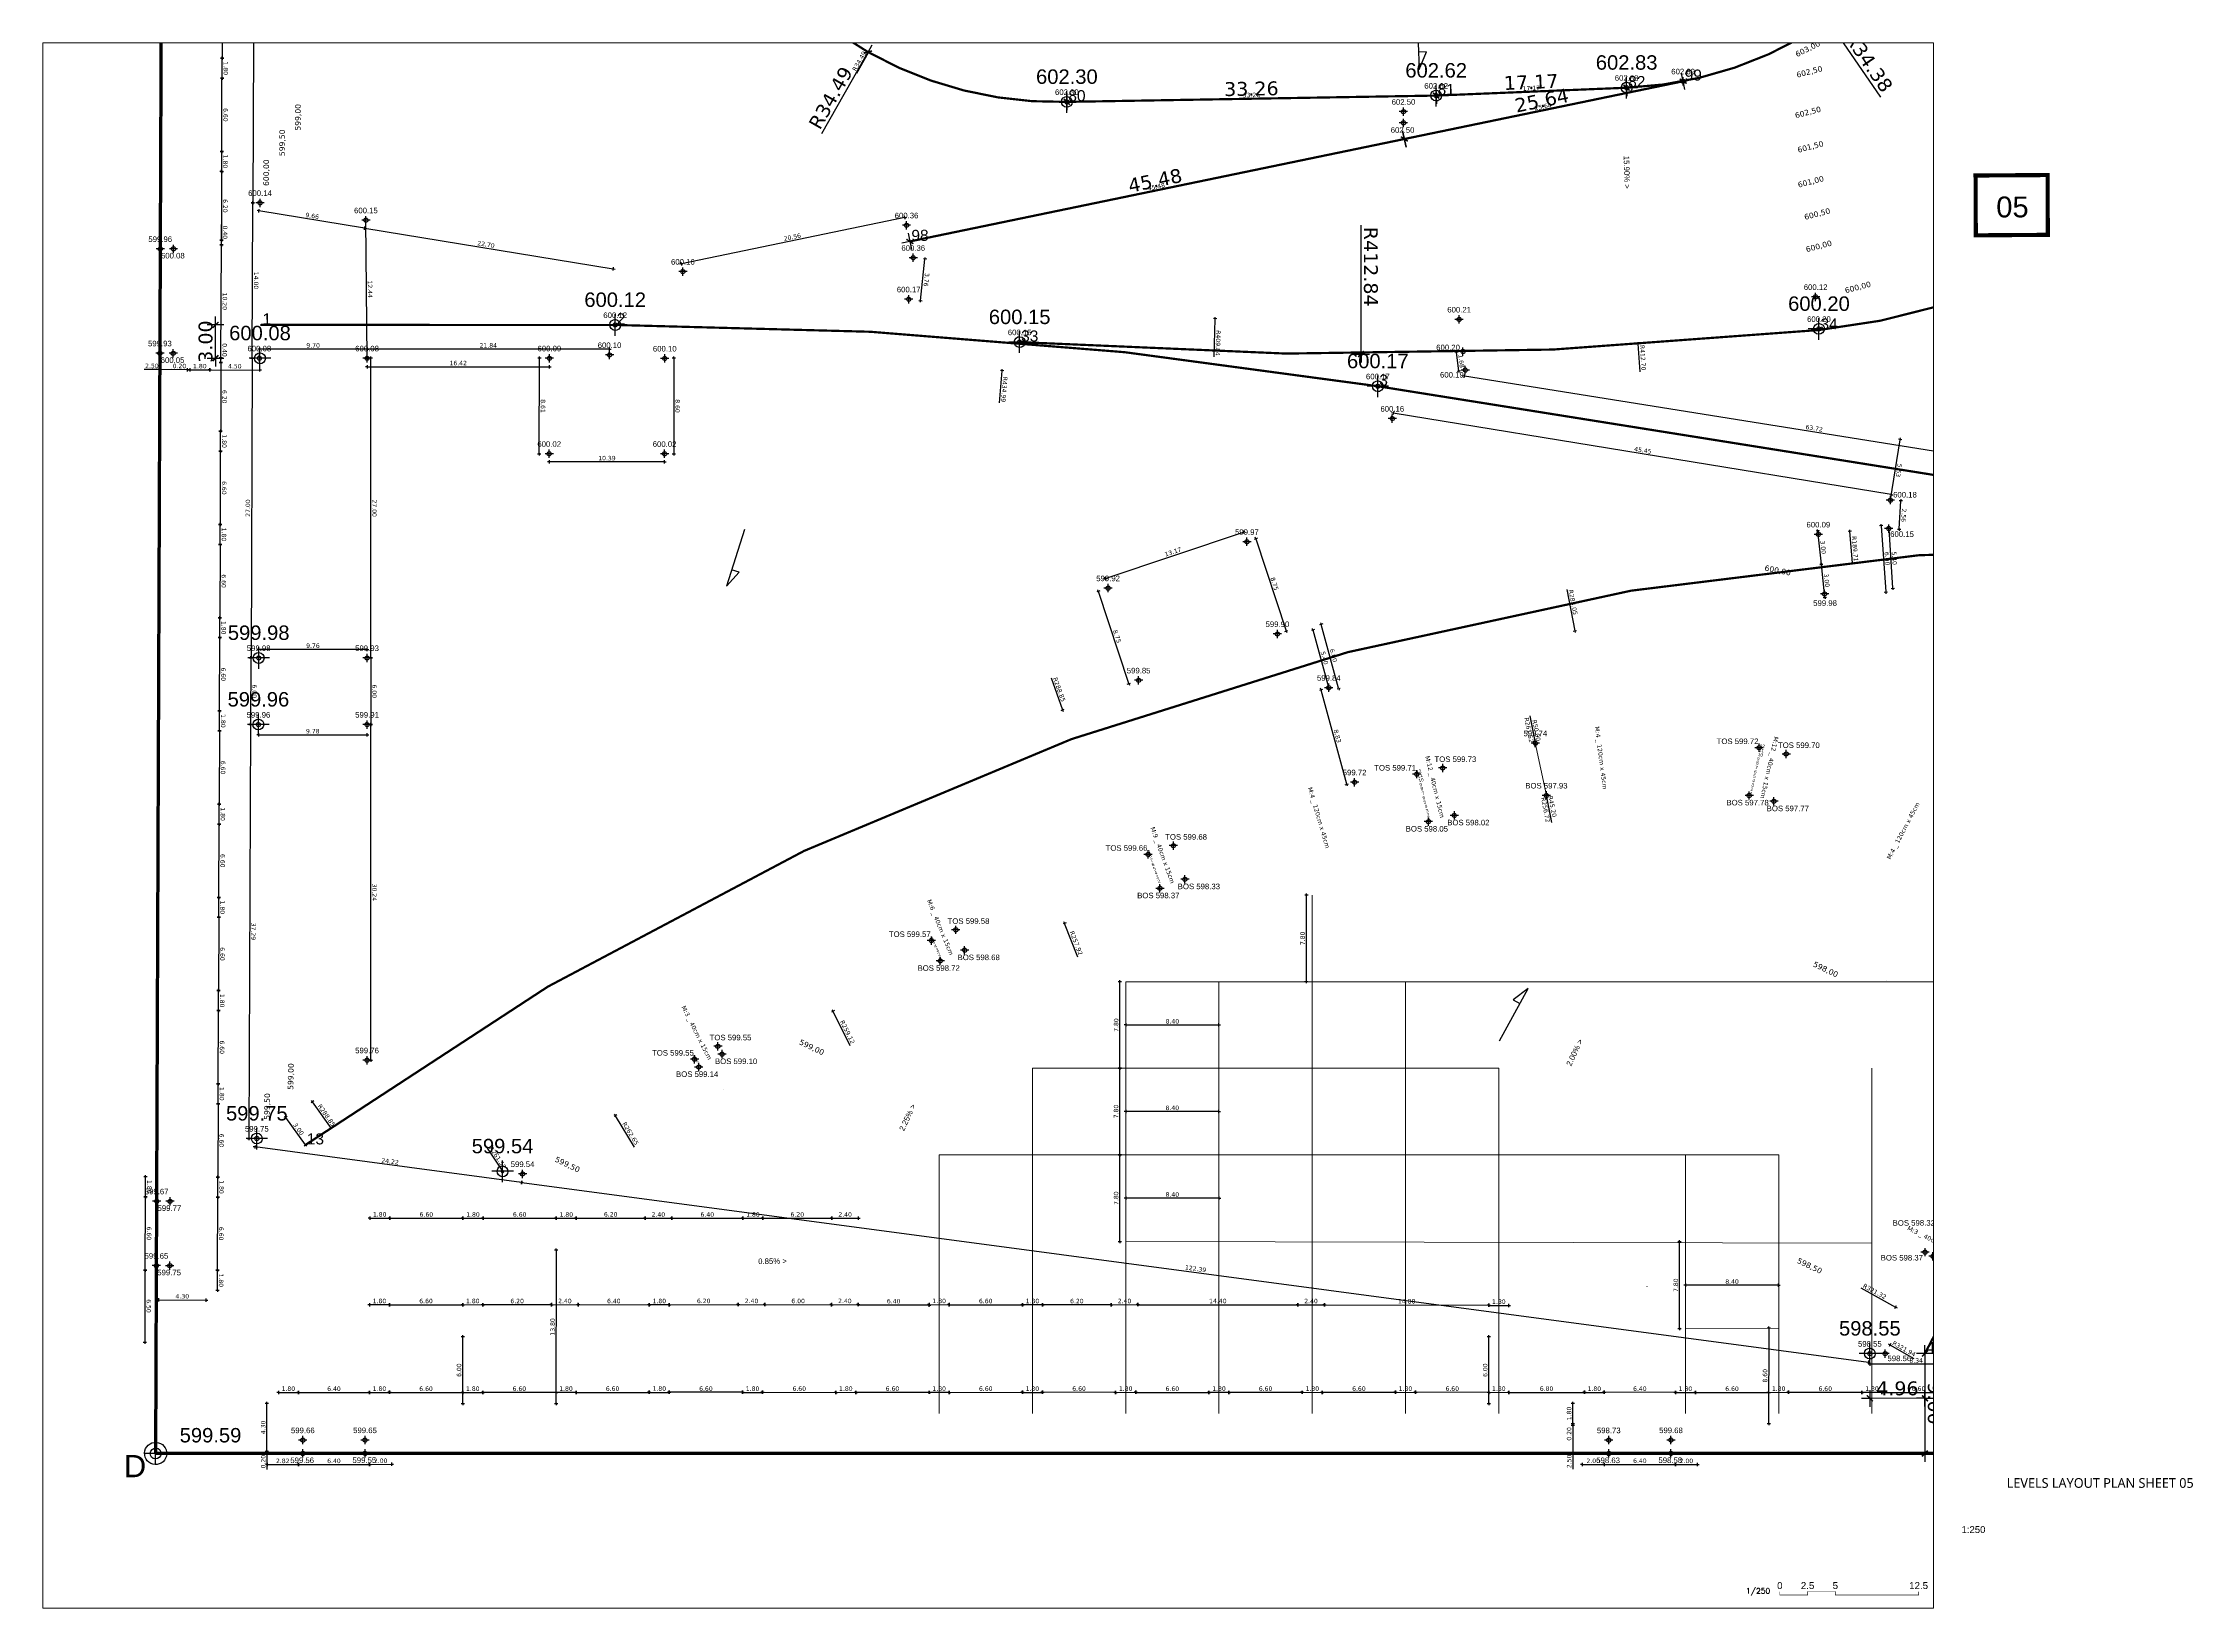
# Paper-space layout 'JVEA-GRP-RIM-GRL-1105' of a CAD drawing. Header units: metres. Extents: x 0.026 to 0.8, y 0.018 to 0.582.
# The model-space entities are those that its viewports show. They can reach past a viewport. Long polylines and large blocks are cut down to what shows.
import ezdxf
from ezdxf.enums import TextEntityAlignment as Align

# ---------------------------------------------------------------- set-up
doc = ezdxf.new("R2010")
doc.units = ezdxf.units.M
doc.header["$PDSIZE"] = -1
doc.linetypes.add('DASHEDX2', pattern=[1.5, 1, -0.5])
for name, color, linetype in [('01-TX-Altimetry 250 Topography', 51, 'Continuous'), ('01-TX-Guideline Altimetry 1000', 32, 'Continuous'), ('01-TX-Length Dimensions 250', 80, 'Continuous'), ('01-TX-Level Main Dimensions 250', 152, 'Continuous'), ('01-TX-Level Secondary Dimensions 250', 10, 'Continuous'), ('01-TX-Main Altimetry 1000', 242, 'Continuous'), ('01-TX-Main Dimensions 250', 150, 'Continuous'), ('01-TX-Secondary Altimetry 1000', 152, 'Continuous'), ('01-TX-Secondary Dimensions 1000', 152, 'Continuous'), ('01-TX-Slopes__', 140, 'Continuous'), ('A_TEXT_EDIT', 7, 'Continuous')]:
    doc.layers.add(name, color=color, linetype=linetype)
for name, color, linetype, lineweight in [('02-L-Axis', 253, 'DASHEDX2', 20), ('02-L-Main Axis POINTS', 242, 'DASHEDX2', 50), ('02-L-Secondary Axis POINTS', 152, 'DASHEDX2', 50), ('G-ANNO-TTLB', 7, 'Continuous', 15)]:
    doc.layers.add(name, color=color, linetype=linetype, lineweight=lineweight)
for name, color, linetype, lineweight, true_color in [('02-L-Guideline Axis', 34, 'DASHEDX2', 50, 0xa55200), ('02-L-Main Axis', 244, 'DASHEDX2', 50, 0xa50029), ('02-L-Secondary Axis', 154, 'DASHEDX2', 50, 0x0052a5)]:
    doc.layers.add(name, color=color, linetype=linetype, lineweight=lineweight, true_color=true_color)
doc.layers.add('03-BK-Arrow', color=153, linetype='Continuous', true_color=0x4491cf)
doc.layers.add('A-VIEWORT', color=7, linetype='Continuous', plot=False)
doc.layers.add('EiT_aux', color=50, linetype='Continuous', plot=False)
doc.styles.add('Arial_4', font='arial.ttf', dxfattribs={"height": 1.8})
doc.styles.add('ATK_Arial_5.0mm', font='arial.ttf', dxfattribs={"height": 5})
doc.styles.add('E100', font='verdana.ttf', dxfattribs={"height": 0.4})
doc.styles.add('E200', font='verdana.ttf', dxfattribs={"height": 1})
doc.styles.add('E500', font='verdana.ttf', dxfattribs={"height": 1.25})
doc.styles.add('POBLET2', font='romans.shx')
doc.styles.get("Standard").update_dxf_attribs({"font": 'arial.ttf'})
doc.dimstyles.new('E1000', dxfattribs={"dimscale": 0.03, "dimtxt": 1.25, "dimasz": 1, "dimexe": 0.1, "dimexo": 1, "dimgap": 8, "dimtad": 1, "dimzin": 0, "dimdsep": 46, "dimtxsty": 'E500', "dimblk1": 'LINCOT500', "dimblk2": 'LINCOT500', "dimsah": 1, "dimcen": 0.1, "dimdle": 0.1, "dimse1": 1, "dimse2": 1, "dimclrt": 256, "dimazin": 0, "dimtfac": 0.015385, "dimtofl": 0, "dimtmove": 0, "dimatfit": 3, "dimldrblk": 'LINCOT500', "dimfxl": 1, "dimtolj": 1, "dimtzin": 0, "dimarcsym": 0})
doc.dimstyles.new('E250', dxfattribs={"dimscale": 0.03, "dimtxt": 0.4, "dimasz": 0.5, "dimexe": 0.1, "dimexo": 1, "dimgap": 4, "dimtad": 1, "dimzin": 0, "dimdsep": 46, "dimtxsty": 'E100', "dimblk1": 'LINCOT200', "dimblk2": 'LINCOT200', "dimsah": 1, "dimcen": 0.1, "dimdle": 0.1, "dimse1": 1, "dimse2": 1, "dimclrt": 256, "dimadec": 0, "dimazin": 0, "dimtfac": 0.015385, "dimtofl": 0, "dimtmove": 0, "dimatfit": 3, "dimldrblk": 'LINCOT200', "dimfxl": 1, "dimtolj": 1, "dimtzin": 0, "dimarcsym": 0})

# ---------------------------------------------------------------- blocks, each defined once
blk = doc.blocks.new('*U130')
at = {"const_width": 0.2}
blk.add_lwpolyline([(0, -0.2), (0, -1.45), (10, -1.45), (10, -0.2), (20, -0.2), (20, -1.45), (50, -1.45), (50, -0.2)], dxfattribs=at)
for s, p in [('0', (0, 0.7)), ('2.5', (10, 0.7)), ('5', (20, 0.7)), ('12.5', (50, 0.7))]:
    blk.add_text(s, height=2.5).set_placement(p, align=Align.CENTER)
at = {"layer": 'EiT_aux', "style": 'POBLET2'}
blk.add_text('1/250', height=2, dxfattribs=at).set_placement((-7.81, -0.96), align=Align.CENTER)
blk = doc.blocks.new('LINCOT200')
for p, q in [((0, -10), (0, 10)), ((0, 0), (10, 0))]:
    blk.add_line(p, q)
at = {"const_width": 1.88}
blk.add_lwpolyline([(4, -4), (-4, 4)], dxfattribs=at)
blk = doc.blocks.new('*D5')
at = {"layer": '01-TX-Length Dimensions 250', "color": 0, "lineweight": -2, "transparency": 16777216}
blk.add_line((680011.47, 2749906.36), (680043.64, 2749838.94), dxfattribs=at)
at = {"layer": '01-TX-Length Dimensions 250', "color": 0, "lineweight": -2, "transparency": 16777216, "xscale": 0.015, "yscale": 0.015, "zscale": 0.015}
for p, rotation in [((680011.46, 2749906.37), 115.5119126984731), ((680043.65, 2749838.93), 295.5119126984731)]:
    blk.add_blockref('LINCOT200', p, dxfattribs=dict(at, rotation=rotation))
at = {"layer": '01-TX-Length Dimensions 250', "transparency": 16777216, "insert": (680027.26, 2749872.51), "char_height": 0.4, "attachment_point": 5, "rotation": 115.5119, "style": 'E100'}
blk.add_mtext('\\A1;74.73', dxfattribs=at)
blk = doc.blocks.new('*D6')
at = {"layer": '01-TX-Length Dimensions 250', "color": 0, "lineweight": -2, "transparency": 16777216}
blk.add_line((680049.68, 2749826.27), (680061.3, 2749801.93), dxfattribs=at)
at = {"layer": '01-TX-Length Dimensions 250', "color": 0, "lineweight": -2, "transparency": 16777216, "xscale": 0.015, "yscale": 0.015, "zscale": 0.015}
for p, rotation in [((680049.67, 2749826.29), 115.5119126984731), ((680061.3, 2749801.92), 295.5119126984731)]:
    blk.add_blockref('LINCOT200', p, dxfattribs=dict(at, rotation=rotation))
at = {"layer": '01-TX-Length Dimensions 250', "transparency": 16777216, "insert": (680055.19, 2749813.96), "char_height": 0.4, "attachment_point": 5, "rotation": 115.5119, "style": 'E100'}
blk.add_mtext('\\A1;27.00', dxfattribs=at)
blk = doc.blocks.new('*D14')
at = {"layer": '01-TX-Length Dimensions 250', "color": 0, "lineweight": -2, "transparency": 16777216}
blk.add_line((680238.14, 2749816.53), (680227.77, 2749811.53), dxfattribs=at)
at = {"layer": '01-TX-Length Dimensions 250', "color": 0, "lineweight": -2, "transparency": 16777216, "xscale": 0.015, "yscale": 0.015, "zscale": 0.015}
for p, rotation in [((680238.15, 2749816.53), 25.73363009651736), ((680227.76, 2749811.52), 205.7336300965174)]:
    blk.add_blockref('LINCOT200', p, dxfattribs=dict(at, rotation=rotation))
at = {"layer": '01-TX-Length Dimensions 250', "transparency": 16777216, "insert": (680232.81, 2749814.32), "char_height": 0.4, "attachment_point": 5, "rotation": 25.7336, "style": 'E100'}
blk.add_mtext('\\A1;11.54', dxfattribs=at)
blk = doc.blocks.new('*D15')
at = {"layer": '01-TX-Length Dimensions 250', "color": 0, "lineweight": -2, "transparency": 16777216}
blk.add_line((680227.74, 2749811.52), (680220.26, 2749807.91), dxfattribs=at)
at = {"layer": '01-TX-Length Dimensions 250', "color": 0, "lineweight": -2, "transparency": 16777216, "xscale": 0.015, "yscale": 0.015, "zscale": 0.015}
for p, rotation in [((680227.76, 2749811.52), 25.73344267133894), ((680220.24, 2749807.9), 205.733442671339)]:
    blk.add_blockref('LINCOT200', p, dxfattribs=dict(at, rotation=rotation))
at = {"layer": '01-TX-Length Dimensions 250', "transparency": 16777216, "insert": (680223.86, 2749810.01), "char_height": 0.4, "attachment_point": 5, "rotation": 25.7334, "style": 'E100'}
blk.add_mtext('\\A1;8.34', dxfattribs=at)
blk = doc.blocks.new('*D33')
at = {"layer": '01-TX-Length Dimensions 250', "color": 0, "lineweight": -2, "transparency": 16777216}
blk.add_line((680103.78, 2749769.93), (680220.06, 2749808.01), dxfattribs=at)
at = {"layer": '01-TX-Length Dimensions 250', "color": 0, "lineweight": -2, "transparency": 16777216, "xscale": 0.015, "yscale": 0.015, "zscale": 0.015}
for p, rotation in [((680220.07, 2749808.02), 18.13359908929457), ((680103.77, 2749769.93), 198.1335990892945)]:
    blk.add_blockref('LINCOT200', p, dxfattribs=dict(at, rotation=rotation))
at = {"layer": '01-TX-Length Dimensions 250', "transparency": 16777216, "insert": (680161.82, 2749789.28), "char_height": 0.4, "attachment_point": 5, "rotation": 18.1336, "style": 'E100'}
blk.add_mtext('\\A1;122.39', dxfattribs=at)
blk = doc.blocks.new('*D42')
at = {"layer": '01-TX-Length Dimensions 250', "color": 0, "lineweight": -2, "transparency": 16777216}
blk.add_line((680103.75, 2749769.92), (680080.76, 2749762.39), dxfattribs=at)
at = {"layer": '01-TX-Length Dimensions 250', "color": 0, "lineweight": -2, "transparency": 16777216, "xscale": 0.015, "yscale": 0.015, "zscale": 0.015}
for p, rotation in [((680103.77, 2749769.93), 18.14624663615983), ((680080.75, 2749762.38), 198.1462466361598)]:
    blk.add_blockref('LINCOT200', p, dxfattribs=dict(at, rotation=rotation))
at = {"layer": '01-TX-Length Dimensions 250', "transparency": 16777216, "insert": (680092.28, 2749766.5), "char_height": 0.4, "attachment_point": 5, "rotation": 18.1462, "style": 'E100'}
blk.add_mtext('\\A1;24.22', dxfattribs=at)
blk = doc.blocks.new('*D71')
at = {"layer": '01-TX-Length Dimensions 250', "color": 0, "lineweight": -2, "transparency": 16777216}
for p, q in [((680168.11, 2749995.55), (680165.9, 2749992.07)), ((680087.09, 2749867.78), (680087.1, 2749867.78)), ((680087.09, 2749867.77), (680087.09, 2749867.78))]:
    blk.add_line(p, q, dxfattribs=at)
at = {"layer": '01-TX-Length Dimensions 250', "color": 0, "lineweight": -2, "transparency": 16777216, "xscale": 0.015, "yscale": 0.015, "zscale": 0.015, "rotation": 237.6228559814235}
blk.add_blockref('LINCOT200', (680165.89, 2749992.06), dxfattribs=at)
at = {"layer": '01-TX-Length Dimensions 250', "transparency": 16777216, "insert": (680167.17, 2749994.68), "char_height": 0.4, "attachment_point": 5, "rotation": 57.6229, "style": 'E100'}
blk.add_mtext('\\A1;R147.16', dxfattribs=at)
blk = doc.blocks.new('*D73')
at = {"layer": '01-TX-Length Dimensions 250', "color": 0, "lineweight": -2, "transparency": 16777216}
blk.add_line((680053.72, 2749841.24), (680075.47, 2749847.66), dxfattribs=at)
at = {"layer": '01-TX-Length Dimensions 250', "color": 0, "lineweight": -2, "transparency": 16777216, "xscale": 0.015, "yscale": 0.015, "zscale": 0.015}
for p, rotation in [((680075.48, 2749847.66), 16.43276598084343), ((680053.71, 2749841.24), 196.4327659808434)]:
    blk.add_blockref('LINCOT200', p, dxfattribs=dict(at, rotation=rotation))
at = {"layer": '01-TX-Length Dimensions 250', "transparency": 16777216, "insert": (680064.19, 2749844.67), "char_height": 0.4, "attachment_point": 5, "rotation": 16.4328, "style": 'E100'}
blk.add_mtext('\\A1;22.70', dxfattribs=at)
blk = doc.blocks.new('*D75')
at = {"layer": '01-TX-Length Dimensions 250', "color": 0, "lineweight": -2, "transparency": 16777216}
for p, q in [((679959.33, 2750241.46), (679959.34, 2750241.46)), ((679959.34, 2750241.45), (679959.34, 2750241.46)), ((680127.64, 2749864.02), (680126.25, 2749867.13))]:
    blk.add_line(p, q, dxfattribs=at)
at = {"layer": '01-TX-Length Dimensions 250', "color": 0, "lineweight": -2, "transparency": 16777216, "xscale": 0.015, "yscale": 0.015, "zscale": 0.015, "rotation": 114.0326914823444}
blk.add_blockref('LINCOT200', (680126.25, 2749867.15), dxfattribs=at)
at = {"layer": '01-TX-Length Dimensions 250', "transparency": 16777216, "insert": (680127.43, 2749865.29), "char_height": 0.4, "attachment_point": 5, "rotation": 294.0327, "style": 'E100'}
blk.add_mtext('\\A1;R409.84', dxfattribs=at)
blk = doc.blocks.new('*D84')
at = {"layer": '01-TX-Length Dimensions 250', "color": 0, "lineweight": -2, "transparency": 16777216}
blk.add_line((680101.63, 2749857.11), (680100.38, 2749860.63), dxfattribs=at)
at = {"layer": '01-TX-Length Dimensions 250', "color": 0, "lineweight": -2, "transparency": 16777216, "xscale": 0.015, "yscale": 0.015, "zscale": 0.015}
for p, rotation in [((680100.38, 2749860.65), 109.4676433898938), ((680101.63, 2749857.1), 289.4676433898938)]:
    blk.add_blockref('LINCOT200', p, dxfattribs=dict(at, rotation=rotation))
at = {"layer": '01-TX-Length Dimensions 250', "transparency": 16777216, "insert": (680101.3, 2749859.02), "char_height": 0.4, "attachment_point": 5, "rotation": 289.4676, "style": 'E100'}
blk.add_mtext('\\A1;3.76', dxfattribs=at)
blk = doc.blocks.new('*D85')
at = {"layer": '01-TX-Length Dimensions 250', "color": 0, "lineweight": -2, "transparency": 16777216}
blk.add_line((680097.1, 2749863.22), (680080.8, 2749850.74), dxfattribs=at)
at = {"layer": '01-TX-Length Dimensions 250', "color": 0, "lineweight": -2, "transparency": 16777216, "xscale": 0.015, "yscale": 0.015, "zscale": 0.015}
for p, rotation in [((680097.12, 2749863.23), 37.43267092837364), ((680080.79, 2749850.73), 217.4326709283736)]:
    blk.add_blockref('LINCOT200', p, dxfattribs=dict(at, rotation=rotation))
at = {"layer": '01-TX-Length Dimensions 250', "transparency": 16777216, "insert": (680088.75, 2749857.24), "char_height": 0.4, "attachment_point": 5, "rotation": 37.4327, "style": 'E100'}
blk.add_mtext('\\A1;20.56', dxfattribs=at)
blk = doc.blocks.new('Cotes Altimetriques')
at = {"linetype": 'DASHEDX2', "ltscale": 0.5}
for points in [[(1.5, 0), (-1.5, 0)], [(0, -1.5), (0, 1.5)]]:
    blk.add_lwpolyline(points, dxfattribs=at)
blk.add_circle((0, 0), 0.75)
at = {"ltscale": 0.3}
blk.add_attdef('COTES', text='', height=2, dxfattribs=at).set_placement((0, 3.5), align=Align.MIDDLE)
blk = doc.blocks.new('*U125')
at = {"linetype": 'DASHEDX2', "ltscale": 0.5}
for points in [[(1.5, 0), (-1.5, 0)], [(0, -1.5), (0, 1.5)]]:
    blk.add_lwpolyline(points, dxfattribs=at)
blk.add_circle((0, 0), 0.75)
at = {"ltscale": 0.3}
blk.add_attdef('COTES', text='', height=2, dxfattribs=at).set_placement((-0.32, -2.59), align=Align.MIDDLE)
blk = doc.blocks.new('*U242')
at = {"linetype": 'DASHEDX2', "ltscale": 0.5}
for points in [[(1.5, 0), (-1.5, 0)], [(0, -1.5), (0, 1.5)]]:
    blk.add_lwpolyline(points, dxfattribs=at)
blk.add_circle((0, 0), 0.75)
at = {"ltscale": 0.3}
blk.add_attdef('COTES', text='', height=2, dxfattribs=at).set_placement((4.8, -2.03), align=Align.MIDDLE)
blk = doc.blocks.new('*U243')
at = {"linetype": 'DASHEDX2', "ltscale": 0.5}
for points in [[(1.5, 0), (-1.5, 0)], [(0, -1.5), (0, 1.5)]]:
    blk.add_lwpolyline(points, dxfattribs=at)
blk.add_circle((0, 0), 0.75)
at = {"ltscale": 0.3}
blk.add_attdef('COTES', text='', height=2, dxfattribs=at).set_placement((5.24, 1.96), align=Align.MIDDLE)
blk = doc.blocks.new('*D90')
at = {"layer": '01-TX-Length Dimensions 250', "color": 0, "lineweight": -2, "transparency": 16777216}
blk.add_line((680134.55, 2749889.12), (680098.47, 2749861.49), dxfattribs=at)
at = {"layer": '01-TX-Length Dimensions 250', "color": 0, "lineweight": -2, "transparency": 16777216, "xscale": 0.015, "yscale": 0.015, "zscale": 0.015}
for p, rotation in [((680134.56, 2749889.13), 37.44630680649172), ((680098.46, 2749861.48), 217.4463068064917)]:
    blk.add_blockref('LINCOT200', p, dxfattribs=dict(at, rotation=rotation))
at = {"layer": '01-TX-Length Dimensions 250', "transparency": 16777216, "insert": (680116.31, 2749875.56), "char_height": 0.4, "attachment_point": 5, "rotation": 37.4463, "style": 'E100'}
blk.add_mtext('\\A1;45.48', dxfattribs=at)
blk = doc.blocks.new('*D91')
at = {"layer": '01-TX-Length Dimensions 250', "color": 0, "lineweight": -2, "transparency": 16777216}
blk.add_line((680134.57, 2749889.14), (680154.91, 2749904.71), dxfattribs=at)
at = {"layer": '01-TX-Length Dimensions 250', "color": 0, "lineweight": -2, "transparency": 16777216, "xscale": 0.015, "yscale": 0.015, "zscale": 0.015}
for p, rotation in [((680154.92, 2749904.72), 37.4420916917938), ((680134.56, 2749889.13), 217.4420916917938)]:
    blk.add_blockref('LINCOT200', p, dxfattribs=dict(at, rotation=rotation))
at = {"layer": '01-TX-Length Dimensions 250', "transparency": 16777216, "insert": (680144.54, 2749897.18), "char_height": 0.4, "attachment_point": 5, "rotation": 37.4421, "style": 'E100'}
blk.add_mtext('\\A1;25.64', dxfattribs=at)
blk = doc.blocks.new('*D92')
at = {"layer": '01-TX-Length Dimensions 250', "color": 0, "lineweight": -2, "transparency": 16777216}
blk.add_line((680135.43, 2749893.89), (680105.75, 2749878.95), dxfattribs=at)
at = {"layer": '01-TX-Length Dimensions 250', "color": 0, "lineweight": -2, "transparency": 16777216, "xscale": 0.015, "yscale": 0.015, "zscale": 0.015}
for p, rotation in [((680135.44, 2749893.9), 26.71325238995144), ((680105.73, 2749878.95), 206.7132523899514)]:
    blk.add_blockref('LINCOT200', p, dxfattribs=dict(at, rotation=rotation))
at = {"layer": '01-TX-Length Dimensions 250', "transparency": 16777216, "insert": (680120.44, 2749886.72), "char_height": 0.4, "attachment_point": 5, "rotation": 26.7133, "style": 'E100'}
blk.add_mtext('\\A1;33.26', dxfattribs=at)
blk = doc.blocks.new('*D93')
at = {"layer": '01-TX-Length Dimensions 250', "color": 0, "lineweight": -2, "transparency": 16777216}
blk.add_line((680150.58, 2749901.98), (680135.46, 2749893.9), dxfattribs=at)
at = {"layer": '01-TX-Length Dimensions 250', "color": 0, "lineweight": -2, "transparency": 16777216, "xscale": 0.015, "yscale": 0.015, "zscale": 0.015}
for p, rotation in [((680150.59, 2749901.98), 28.091633272272), ((680135.44, 2749893.9), 208.0916332722721)]:
    blk.add_blockref('LINCOT200', p, dxfattribs=dict(at, rotation=rotation))
at = {"layer": '01-TX-Length Dimensions 250', "transparency": 16777216, "insert": (680142.87, 2749898.22), "char_height": 0.4, "attachment_point": 5, "rotation": 28.0916, "style": 'E100'}
blk.add_mtext('\\A1;17.17', dxfattribs=at)
blk = doc.blocks.new('*D94')
at = {"layer": '01-TX-Length Dimensions 250', "color": 0, "lineweight": -2, "transparency": 16777216}
blk.add_line((680056.47, 2749890.05), (680068.8, 2749881.95), dxfattribs=at)
at = {"layer": '01-TX-Length Dimensions 250', "color": 0, "lineweight": -2, "transparency": 16777216, "xscale": 0.015, "yscale": 0.015, "zscale": 0.015}
for p, rotation in [((680056.45, 2749890.06), 146.7121556111262), ((680068.82, 2749881.94), 326.7121556111262)]:
    blk.add_blockref('LINCOT200', p, dxfattribs=dict(at, rotation=rotation))
at = {"layer": '01-TX-Length Dimensions 250', "transparency": 16777216, "insert": (680062.82, 2749886.28), "char_height": 0.4, "attachment_point": 5, "rotation": 326.7122, "style": 'E100'}
blk.add_mtext('\\A1;14.79', dxfattribs=at)
blk = doc.blocks.new('*D95')
at = {"layer": '01-TX-Length Dimensions 250', "color": 0, "lineweight": -2, "transparency": 16777216}
blk.add_line((680030.22, 2749932.43), (680043.81, 2749904.23), dxfattribs=at)
at = {"layer": '01-TX-Length Dimensions 250', "color": 0, "lineweight": -2, "transparency": 16777216, "xscale": 0.015, "yscale": 0.015, "zscale": 0.015}
for p, rotation in [((680030.22, 2749932.44), 115.7331964074266), ((680043.82, 2749904.21), 295.7331964074266)]:
    blk.add_blockref('LINCOT200', p, dxfattribs=dict(at, rotation=rotation))
at = {"layer": '01-TX-Length Dimensions 250', "transparency": 16777216, "insert": (680037.31, 2749918.47), "char_height": 0.4, "attachment_point": 5, "rotation": 295.7332, "style": 'E100'}
blk.add_mtext('\\A1;31.34', dxfattribs=at)
blk = doc.blocks.new('*D112')
at = {"layer": '01-TX-Length Dimensions 250', "color": 0, "lineweight": -2, "transparency": 16777216}
for p, q in [((680051.25, 2749932.57), (680053.3, 2749931.9)), ((680094.9, 2749918.3), (680094.9, 2749918.3)), ((680094.9, 2749918.3), (680094.9, 2749918.3))]:
    blk.add_line(p, q, dxfattribs=at)
at = {"layer": '01-TX-Length Dimensions 250', "color": 0, "lineweight": -2, "transparency": 16777216, "xscale": 0.015, "yscale": 0.015, "zscale": 0.015, "rotation": 341.901552309987}
blk.add_blockref('LINCOT200', (680053.31, 2749931.89), dxfattribs=at)
at = {"layer": '01-TX-Length Dimensions 250', "transparency": 16777216, "insert": (680052.37, 2749932.55), "char_height": 0.4, "attachment_point": 5, "rotation": 341.9016, "style": 'E100'}
blk.add_mtext('\\A1;R43.76', dxfattribs=at)
blk = doc.blocks.new('*D113')
at = {"layer": '01-TX-Length Dimensions 250', "color": 0, "lineweight": -2, "transparency": 16777216}
for p, q in [((680076.62, 2749920.78), (680076.63, 2749920.78)), ((680076.62, 2749920.78), (680076.62, 2749920.78)), ((680047.58, 2749894.89), (680049.18, 2749896.32))]:
    blk.add_line(p, q, dxfattribs=at)
at = {"layer": '01-TX-Length Dimensions 250', "color": 0, "lineweight": -2, "transparency": 16777216, "xscale": 0.015, "yscale": 0.015, "zscale": 0.015, "rotation": 41.71773335016307}
blk.add_blockref('LINCOT200', (680049.19, 2749896.33), dxfattribs=at)
at = {"layer": '01-TX-Length Dimensions 250', "transparency": 16777216, "insert": (680048.16, 2749895.84), "char_height": 0.4, "attachment_point": 5, "rotation": 41.7177, "style": 'E100'}
blk.add_mtext('\\A1;R36.75', dxfattribs=at)
blk = doc.blocks.new('*D114')
at = {"layer": '01-TX-Length Dimensions 250', "color": 0, "lineweight": -2, "transparency": 16777216}
for p, q in [((680089.98, 2749909.63), (680089.99, 2749909.63)), ((680089.98, 2749909.63), (680089.98, 2749909.63)), ((680087.56, 2749873.06), (680087.7, 2749875.2))]:
    blk.add_line(p, q, dxfattribs=at)
at = {"layer": '01-TX-Length Dimensions 250', "color": 0, "lineweight": -2, "transparency": 16777216, "xscale": 0.015, "yscale": 0.015, "zscale": 0.015, "rotation": 86.2047635229427}
blk.add_blockref('LINCOT200', (680087.7, 2749875.22), dxfattribs=at)
at = {"layer": '01-TX-Length Dimensions 250', "transparency": 16777216, "insert": (680087.3, 2749874.14), "char_height": 0.4, "attachment_point": 5, "rotation": 86.2048, "style": 'E100'}
blk.add_mtext('\\A1;R34.49', dxfattribs=at)
blk = doc.blocks.new('*D115')
at = {"layer": '01-TX-Length Dimensions 250', "color": 0, "lineweight": -2, "transparency": 16777216}
for p, q in [((680134.45, 2749932.34), (680134.46, 2749932.34)), ((680134.45, 2749932.33), (680134.45, 2749932.34)), ((680166.17, 2749914.19), (680164.31, 2749915.26))]:
    blk.add_line(p, q, dxfattribs=at)
at = {"layer": '01-TX-Length Dimensions 250', "color": 0, "lineweight": -2, "transparency": 16777216, "xscale": 0.015, "yscale": 0.015, "zscale": 0.015, "rotation": 150.2260930685785}
blk.add_blockref('LINCOT200', (680164.29, 2749915.27), dxfattribs=at)
at = {"layer": '01-TX-Length Dimensions 250', "transparency": 16777216, "insert": (680165.41, 2749915.01), "char_height": 0.4, "attachment_point": 5, "rotation": 330.2261, "style": 'E100'}
blk.add_mtext('\\A1;R34.38', dxfattribs=at)
blk = doc.blocks.new('*D119')
at = {"layer": '01-TX-Length Dimensions 250', "color": 0, "lineweight": -2, "transparency": 16777216}
for p, q in [((680119.6, 2749920.07), (680119.61, 2749920.07)), ((680119.61, 2749920.06), (680119.61, 2749920.07)), ((680118.97, 2749903.95), (680119.06, 2749906.09))]:
    blk.add_line(p, q, dxfattribs=at)
at = {"layer": '01-TX-Length Dimensions 250', "color": 0, "lineweight": -2, "transparency": 16777216, "xscale": 0.015, "yscale": 0.015, "zscale": 0.015, "rotation": 87.75482418550584}
blk.add_blockref('LINCOT200', (680119.06, 2749906.11), dxfattribs=at)
at = {"layer": '01-TX-Length Dimensions 250', "transparency": 16777216, "insert": (680118.69, 2749905.02), "char_height": 0.4, "attachment_point": 5, "rotation": 87.7548, "style": 'E100'}
blk.add_mtext('\\A1;R13.97', dxfattribs=at)
blk = doc.blocks.new('*D120')
at = {"layer": '01-TX-Length Dimensions 250', "color": 0, "lineweight": -2, "transparency": 16777216}
for p, q in [((680107.29, 2749970.65), (680107.29, 2749970.66)), ((680107.29, 2749970.65), (680107.29, 2749970.65)), ((680139.16, 2749910.37), (680138.16, 2749912.26))]:
    blk.add_line(p, q, dxfattribs=at)
at = {"layer": '01-TX-Length Dimensions 250', "color": 0, "lineweight": -2, "transparency": 16777216, "xscale": 0.015, "yscale": 0.015, "zscale": 0.015, "rotation": 117.8605087788401}
blk.add_blockref('LINCOT200', (680138.15, 2749912.27), dxfattribs=at)
at = {"layer": '01-TX-Length Dimensions 250', "transparency": 16777216, "insert": (680138.95, 2749911.46), "char_height": 0.4, "attachment_point": 5, "rotation": 297.8605, "style": 'E100'}
blk.add_mtext('\\A1;R66.03', dxfattribs=at)
blk = doc.blocks.new('*D121')
at = {"layer": '01-TX-Length Dimensions 250', "color": 0, "lineweight": -2, "transparency": 16777216}
for p, q in [((680134.87, 2749937.55), (680135.94, 2749935.68)), ((680168.77, 2749878.22), (680168.77, 2749878.22)), ((680168.77, 2749878.22), (680168.77, 2749878.22))]:
    blk.add_line(p, q, dxfattribs=at)
at = {"layer": '01-TX-Length Dimensions 250', "color": 0, "lineweight": -2, "transparency": 16777216, "xscale": 0.015, "yscale": 0.015, "zscale": 0.015, "rotation": 299.746414497404}
blk.add_blockref('LINCOT200', (680135.94, 2749935.66), dxfattribs=at)
at = {"layer": '01-TX-Length Dimensions 250', "transparency": 16777216, "insert": (680135.68, 2749936.78), "char_height": 0.4, "attachment_point": 5, "rotation": 299.7464, "style": 'E100'}
blk.add_mtext('\\A1;R66.16', dxfattribs=at)
blk = doc.blocks.new('LINCOT500')
for p, q in [((0, -25), (0, 25)), ((0, 0), (25, 0))]:
    blk.add_line(p, q)
at = {"const_width": 4.69}
blk.add_lwpolyline([(8.8, -8.8), (-8.8, 8.8)], dxfattribs=at)
blk = doc.blocks.new('*D153')
at = {"layer": '01-TX-Secondary Dimensions 1000', "color": 0, "lineweight": -2, "transparency": 16777216}
blk.add_line((680226.08, 2749807.29), (680240.41, 2749814.23), dxfattribs=at)
at = {"layer": '01-TX-Secondary Dimensions 1000', "color": 0, "lineweight": -2, "transparency": 16777216, "xscale": 0.03, "yscale": 0.03, "zscale": 0.03}
for p, rotation in [((680240.44, 2749814.25), 25.84173475947336), ((680226.05, 2749807.28), 205.8417347594733)]:
    blk.add_blockref('LINCOT500', p, dxfattribs=dict(at, rotation=rotation))
at = {"layer": '01-TX-Secondary Dimensions 1000', "transparency": 16777216, "insert": (680232.86, 2749811.57), "char_height": 1.25, "attachment_point": 5, "rotation": 25.8417, "style": 'E500'}
blk.add_mtext('\\A1;15.98', dxfattribs=at)
blk = doc.blocks.new('*D201')
at = {"layer": '01-TX-Length Dimensions 250', "color": 0, "lineweight": -2, "transparency": 16777216}
for p, q in [((680099.63, 2749771.37), (680101.78, 2749770.1)), ((680326.8, 2749636.81), (680326.8, 2749636.81)), ((680326.8, 2749636.81), (680326.8, 2749636.81))]:
    blk.add_line(p, q, dxfattribs=at)
at = {"layer": '01-TX-Length Dimensions 250', "color": 0, "lineweight": -2, "transparency": 16777216, "xscale": 0.015, "yscale": 0.015, "zscale": 0.015, "rotation": 329.3601411404944}
blk.add_blockref('LINCOT200', (680101.79, 2749770.09), dxfattribs=at)
at = {"layer": '01-TX-Length Dimensions 250', "transparency": 16777216, "insert": (680100.86, 2749771.02), "char_height": 0.4, "attachment_point": 5, "rotation": 329.3601, "style": 'E100'}
blk.add_mtext('\\A1;R261.52', dxfattribs=at)
blk = doc.blocks.new('*D202')
at = {"layer": '01-TX-Length Dimensions 250', "color": 0, "lineweight": -2, "transparency": 16777216}
for p, q in [((680210.21, 2749856.45), (680209.75, 2749854.35)), ((680199.15, 2749805.47), (680199.15, 2749805.48)), ((680199.15, 2749805.47), (680199.16, 2749805.47))]:
    blk.add_line(p, q, dxfattribs=at)
at = {"layer": '01-TX-Length Dimensions 250', "color": 0, "lineweight": -2, "transparency": 16777216, "xscale": 0.015, "yscale": 0.015, "zscale": 0.015, "rotation": 257.7648783918741}
blk.add_blockref('LINCOT200', (680209.75, 2749854.34), dxfattribs=at)
at = {"layer": '01-TX-Length Dimensions 250', "transparency": 16777216, "insert": (680209.66, 2749855.48), "char_height": 0.4, "attachment_point": 5, "rotation": 77.7649, "style": 'E100'}
blk.add_mtext('\\A1;R50.00', dxfattribs=at)
blk = doc.blocks.new('*D203')
at = {"layer": '01-TX-Length Dimensions 250', "color": 0, "lineweight": -2, "transparency": 16777216}
for p, q in [((680206.57, 2749839.68), (680206.57, 2749839.68)), ((680206.57, 2749839.68), (680206.57, 2749839.68)), ((680223.72, 2749840.23), (680221.58, 2749840.16))]:
    blk.add_line(p, q, dxfattribs=at)
at = {"layer": '01-TX-Length Dimensions 250', "color": 0, "lineweight": -2, "transparency": 16777216, "xscale": 0.015, "yscale": 0.015, "zscale": 0.015, "rotation": 181.8282960963671}
blk.add_blockref('LINCOT200', (680221.56, 2749840.16), dxfattribs=at)
at = {"layer": '01-TX-Length Dimensions 250', "transparency": 16777216, "insert": (680222.65, 2749840.52), "char_height": 0.4, "attachment_point": 5, "rotation": 1.8283, "style": 'E100'}
blk.add_mtext('\\A1;R15.00', dxfattribs=at)
blk = doc.blocks.new('*D204')
at = {"layer": '01-TX-Length Dimensions 250', "color": 0, "lineweight": -2, "transparency": 16777216}
for p, q in [((680224.08, 2749840.24), (680221.58, 2749840.16)), ((679899.79, 2749829.89), (679899.8, 2749829.89)), ((679899.79, 2749829.88), (679899.79, 2749829.89))]:
    blk.add_line(p, q, dxfattribs=at)
at = {"layer": '01-TX-Length Dimensions 250', "color": 0, "lineweight": -2, "transparency": 16777216, "xscale": 0.015, "yscale": 0.015, "zscale": 0.015, "rotation": 181.8282959986861}
blk.add_blockref('LINCOT200', (680221.56, 2749840.16), dxfattribs=at)
at = {"layer": '01-TX-Length Dimensions 250', "transparency": 16777216, "insert": (680222.85, 2749839.87), "char_height": 0.4, "attachment_point": 5, "rotation": 1.8283, "style": 'E100'}
blk.add_mtext('\\A1;R321.94', dxfattribs=at)
blk = doc.blocks.new('*D211')
at = {"layer": '01-TX-Length Dimensions 250', "color": 0, "lineweight": -2, "transparency": 16777216}
blk.add_line((680086.75, 2749773.97), (680073.63, 2749801.18), dxfattribs=at)
at = {"layer": '01-TX-Length Dimensions 250', "color": 0, "lineweight": -2, "transparency": 16777216, "xscale": 0.015, "yscale": 0.015, "zscale": 0.015}
for p, rotation in [((680073.63, 2749801.2), 115.7336557175894), ((680086.76, 2749773.96), 295.7336557175894)]:
    blk.add_blockref('LINCOT200', p, dxfattribs=dict(at, rotation=rotation))
at = {"layer": '01-TX-Length Dimensions 250', "transparency": 16777216, "insert": (680080.49, 2749787.72), "char_height": 0.4, "attachment_point": 5, "rotation": 295.7337, "style": 'E100'}
blk.add_mtext('\\A1;30.24', dxfattribs=at)
blk = doc.blocks.new('*D212')
at = {"layer": '01-TX-Length Dimensions 250', "color": 0, "lineweight": -2, "transparency": 16777216}
blk.add_line((680071.03, 2749806.59), (680073.62, 2749801.21), dxfattribs=at)
at = {"layer": '01-TX-Length Dimensions 250', "color": 0, "lineweight": -2, "transparency": 16777216, "xscale": 0.015, "yscale": 0.015, "zscale": 0.015}
for p, rotation in [((680071.02, 2749806.6), 115.7336551797948), ((680073.63, 2749801.2), 295.7336551797948)]:
    blk.add_blockref('LINCOT200', p, dxfattribs=dict(at, rotation=rotation))
at = {"layer": '01-TX-Length Dimensions 250', "transparency": 16777216, "insert": (680072.62, 2749804.04), "char_height": 0.4, "attachment_point": 5, "rotation": 295.7337, "style": 'E100'}
blk.add_mtext('\\A1;6.00', dxfattribs=at)
blk = doc.blocks.new('*D213')
at = {"layer": '01-TX-Length Dimensions 250', "color": 0, "lineweight": -2, "transparency": 16777216}
blk.add_line((680071.02, 2749806.61), (680059.31, 2749830.91), dxfattribs=at)
at = {"layer": '01-TX-Length Dimensions 250', "color": 0, "lineweight": -2, "transparency": 16777216, "xscale": 0.015, "yscale": 0.015, "zscale": 0.015}
for p, rotation in [((680059.3, 2749830.92), 115.7329396635409), ((680071.02, 2749806.6), 295.732939663541)]:
    blk.add_blockref('LINCOT200', p, dxfattribs=dict(at, rotation=rotation))
at = {"layer": '01-TX-Length Dimensions 250', "transparency": 16777216, "insert": (680065.46, 2749818.9), "char_height": 0.4, "attachment_point": 5, "rotation": 295.7329, "style": 'E100'}
blk.add_mtext('\\A1;27.00', dxfattribs=at)
blk = doc.blocks.new('*D214')
at = {"layer": '01-TX-Length Dimensions 250', "color": 0, "lineweight": -2, "transparency": 16777216}
blk.add_line((680053.69, 2749841.23), (680044.45, 2749838.51), dxfattribs=at)
at = {"layer": '01-TX-Length Dimensions 250', "color": 0, "lineweight": -2, "transparency": 16777216, "xscale": 0.015, "yscale": 0.015, "zscale": 0.015}
for p, rotation in [((680053.71, 2749841.24), 16.4307130085022), ((680044.44, 2749838.5), 196.4307130085022)]:
    blk.add_blockref('LINCOT200', p, dxfattribs=dict(at, rotation=rotation))
at = {"layer": '01-TX-Length Dimensions 250', "transparency": 16777216, "insert": (680048.98, 2749840.19), "char_height": 0.4, "attachment_point": 5, "rotation": 16.4307, "style": 'E100'}
blk.add_mtext('\\A1;9.66', dxfattribs=at)
blk = doc.blocks.new('*D216')
at = {"layer": '01-TX-Length Dimensions 250', "color": 0, "lineweight": -2, "transparency": 16777216}
for p, q in [((680008.35, 2749927.19), (680011.59, 2749925.96)), ((680035.5, 2749916.88), (680035.5, 2749916.89)), ((680035.5, 2749916.88), (680035.51, 2749916.88))]:
    blk.add_line(p, q, dxfattribs=at)
at = {"layer": '01-TX-Length Dimensions 250', "color": 0, "lineweight": -2, "transparency": 16777216, "xscale": 0.015, "yscale": 0.015, "zscale": 0.015, "rotation": 339.2160605622959}
blk.add_blockref('LINCOT200', (680011.6, 2749925.96), dxfattribs=at)
at = {"layer": '01-TX-Length Dimensions 250', "transparency": 16777216, "insert": (680009.46, 2749927.12), "char_height": 0.4, "attachment_point": 5, "rotation": 339.2161, "style": 'E100'}
blk.add_mtext('\\A1;R25.56', dxfattribs=at)
blk = doc.blocks.new('*D217')
at = {"layer": '01-TX-Length Dimensions 250', "color": 0, "lineweight": -2, "transparency": 16777216}
blk.add_line((680189.96, 2749876.83), (680189, 2749879.17), dxfattribs=at)
at = {"layer": '01-TX-Length Dimensions 250', "color": 0, "lineweight": -2, "transparency": 16777216, "xscale": 0.015, "yscale": 0.015, "zscale": 0.015}
for p, rotation in [((680189, 2749879.18), 112.2782119329117), ((680189.97, 2749876.81), 292.2782119329117)]:
    blk.add_blockref('LINCOT200', p, dxfattribs=dict(at, rotation=rotation))
at = {"layer": '01-TX-Length Dimensions 250', "transparency": 16777216, "insert": (680189.79, 2749878.12), "char_height": 0.4, "attachment_point": 5, "rotation": 292.2782, "style": 'E100'}
blk.add_mtext('\\A1;2.56', dxfattribs=at)
blk = doc.blocks.new('*D222')
at = {"layer": '01-TX-Length Dimensions 250', "color": 0, "lineweight": -2, "transparency": 16777216}
blk.add_line((680187.96, 2749879.3), (680144.39, 2749866.45), dxfattribs=at)
at = {"layer": '01-TX-Length Dimensions 250', "color": 0, "lineweight": -2, "transparency": 16777216, "xscale": 0.015, "yscale": 0.015, "zscale": 0.015}
for p, rotation in [((680187.98, 2749879.3), 16.43036890377213), ((680144.38, 2749866.45), 196.4303689037721)]:
    blk.add_blockref('LINCOT200', p, dxfattribs=dict(at, rotation=rotation))
at = {"layer": '01-TX-Length Dimensions 250', "transparency": 16777216, "insert": (680166.09, 2749873.19), "char_height": 0.4, "attachment_point": 5, "rotation": 16.4304, "style": 'E100'}
blk.add_mtext('\\A1;45.45', dxfattribs=at)
blk = doc.blocks.new('*D223')
at = {"layer": '01-TX-Length Dimensions 250', "color": 0, "lineweight": -2, "transparency": 16777216}
blk.add_line((680078.29, 2749841), (680058.65, 2749831.53), dxfattribs=at)
at = {"layer": '01-TX-Length Dimensions 250', "color": 0, "lineweight": -2, "transparency": 16777216, "xscale": 0.015, "yscale": 0.015, "zscale": 0.015}
for p, rotation in [((680078.31, 2749841), 25.73293965261147), ((680058.64, 2749831.52), 205.7329396526115)]:
    blk.add_blockref('LINCOT200', p, dxfattribs=dict(at, rotation=rotation))
at = {"layer": '01-TX-Length Dimensions 250', "transparency": 16777216, "insert": (680068.33, 2749836.56), "char_height": 0.4, "attachment_point": 5, "rotation": 25.7329, "style": 'E100'}
blk.add_mtext('\\A1;21.84', dxfattribs=at)
blk = doc.blocks.new('*D224')
at = {"layer": '01-TX-Length Dimensions 250', "color": 0, "lineweight": -2, "transparency": 16777216}
for p, q in [((680126.98, 2749831.58), (680129.16, 2749829.45)), ((680336.09, 2749627.9), (680336.1, 2749627.9)), ((680336.09, 2749627.9), (680336.09, 2749627.9))]:
    blk.add_line(p, q, dxfattribs=at)
at = {"layer": '01-TX-Length Dimensions 250', "color": 0, "lineweight": -2, "transparency": 16777216, "xscale": 0.015, "yscale": 0.015, "zscale": 0.015, "rotation": 315.7545055259114}
blk.add_blockref('LINCOT200', (680129.17, 2749829.44), dxfattribs=at)
at = {"layer": '01-TX-Length Dimensions 250', "transparency": 16777216, "insert": (680128.1, 2749830.95), "char_height": 0.4, "attachment_point": 5, "rotation": 315.7545, "style": 'E100'}
blk.add_mtext('\\A1;R288.85', dxfattribs=at)
blk = doc.blocks.new('*D225')
at = {"layer": '01-TX-Length Dimensions 250', "color": 0, "lineweight": -2, "transparency": 16777216}
blk.add_line((680187.49, 2749872.26), (680186.06, 2749874.68), dxfattribs=at)
at = {"layer": '01-TX-Length Dimensions 250', "color": 0, "lineweight": -2, "transparency": 16777216, "xscale": 0.015, "yscale": 0.015, "zscale": 0.015, "rotation": 120.6035162778784}
blk.add_blockref('LINCOT200', (680186.05, 2749874.7), dxfattribs=at)
at = {"layer": '01-TX-Length Dimensions 250', "transparency": 16777216, "insert": (680187.15, 2749873.49), "char_height": 0.4, "attachment_point": 5, "rotation": 300.6035, "style": 'E100'}
blk.add_mtext('\\A1;R189.71', dxfattribs=at)
blk = doc.blocks.new('*D226')
at = {"layer": '01-TX-Length Dimensions 250', "color": 0, "lineweight": -2, "transparency": 16777216}
blk.add_line((680086.24, 2749766.86), (680083.67, 2749768.29), dxfattribs=at)
at = {"layer": '01-TX-Length Dimensions 250', "color": 0, "lineweight": -2, "transparency": 16777216, "xscale": 0.015, "yscale": 0.015, "zscale": 0.015, "rotation": 150.9177419401079}
blk.add_blockref('LINCOT200', (680083.66, 2749768.3), dxfattribs=at)
at = {"layer": '01-TX-Length Dimensions 250', "transparency": 16777216, "insert": (680085.32, 2749767.75), "char_height": 0.4, "attachment_point": 5, "rotation": 330.9177, "style": 'E100'}
blk.add_mtext('\\A1;R288.85', dxfattribs=at)
blk = doc.blocks.new('*D227')
at = {"layer": '01-TX-Length Dimensions 250', "color": 0, "lineweight": -2, "transparency": 16777216}
blk.add_line((680112.04, 2749851.88), (680111, 2749854.57), dxfattribs=at)
at = {"layer": '01-TX-Length Dimensions 250', "color": 0, "lineweight": -2, "transparency": 16777216, "xscale": 0.015, "yscale": 0.015, "zscale": 0.015, "rotation": 111.0834466463773}
blk.add_blockref('LINCOT200', (680111, 2749854.59), dxfattribs=at)
at = {"layer": '01-TX-Length Dimensions 250', "transparency": 16777216, "insert": (680111.9, 2749853.16), "char_height": 0.4, "attachment_point": 5, "rotation": 291.0834, "style": 'E100'}
blk.add_mtext('\\A1;R434.99', dxfattribs=at)
blk = doc.blocks.new('*D236')
at = {"layer": '01-TX-Length Dimensions 250', "color": 0, "lineweight": -2, "transparency": 16777216}
blk.add_line((680216.21, 2749974.73), (680217.63, 2749977.42), dxfattribs=at)
at = {"layer": '01-TX-Length Dimensions 250', "color": 0, "lineweight": -2, "transparency": 16777216, "xscale": 0.015, "yscale": 0.015, "zscale": 0.015, "rotation": 62.23704912560925}
blk.add_blockref('LINCOT200', (680217.64, 2749977.43), dxfattribs=at)
at = {"layer": '01-TX-Length Dimensions 250', "transparency": 16777216, "insert": (680216.5, 2749975.98), "char_height": 0.4, "attachment_point": 5, "rotation": 62.237, "style": 'E100'}
blk.add_mtext('\\A1;R217.10', dxfattribs=at)
blk = doc.blocks.new('*D240')
at = {"layer": '01-TX-Length Dimensions 250', "color": 0, "lineweight": -2, "transparency": 16777216}
for p, q in [((680218.86, 2749924.44), (680218.87, 2749924.44)), ((680218.86, 2749924.44), (680218.86, 2749924.44)), ((680234.95, 2749895.58), (680233.48, 2749898.22))]:
    blk.add_line(p, q, dxfattribs=at)
at = {"layer": '01-TX-Length Dimensions 250', "color": 0, "lineweight": -2, "transparency": 16777216, "xscale": 0.015, "yscale": 0.015, "zscale": 0.015, "rotation": 119.1414538462512}
blk.add_blockref('LINCOT200', (680233.47, 2749898.24), dxfattribs=at)
at = {"layer": '01-TX-Length Dimensions 250', "transparency": 16777216, "insert": (680234.72, 2749896.67), "char_height": 0.4, "attachment_point": 5, "rotation": 299.1415, "style": 'E100'}
blk.add_mtext('\\A1;R30.00', dxfattribs=at)
blk = doc.blocks.new('*D241')
at = {"layer": '01-TX-Length Dimensions 250', "color": 0, "lineweight": -2, "transparency": 16777216}
blk.add_line((680218.36, 2749890.03), (680217.52, 2749893.23), dxfattribs=at)
at = {"layer": '01-TX-Length Dimensions 250', "color": 0, "lineweight": -2, "transparency": 16777216, "xscale": 0.015, "yscale": 0.015, "zscale": 0.015, "rotation": 104.6561127394463}
blk.add_blockref('LINCOT200', (680217.51, 2749893.25), dxfattribs=at)
at = {"layer": '01-TX-Length Dimensions 250', "transparency": 16777216, "insert": (680218.36, 2749891.31), "char_height": 0.4, "attachment_point": 5, "rotation": 284.6561, "style": 'E100'}
blk.add_mtext('\\A1;R233.35', dxfattribs=at)
blk = doc.blocks.new('*D281')
at = {"layer": '01-TX-Length Dimensions 250', "color": 0, "lineweight": -2, "transparency": 16777216}
for p, q in [((680220.25, 2749982.54), (680218.89, 2749979.95)), ((680116.5, 2749785.33), (680116.51, 2749785.33)), ((680116.51, 2749785.32), (680116.51, 2749785.33))]:
    blk.add_line(p, q, dxfattribs=at)
at = {"layer": '01-TX-Length Dimensions 250', "color": 0, "lineweight": -2, "transparency": 16777216, "xscale": 0.015, "yscale": 0.015, "zscale": 0.015, "rotation": 242.253284517572}
blk.add_blockref('LINCOT200', (680218.89, 2749979.94), dxfattribs=at)
at = {"layer": '01-TX-Length Dimensions 250', "transparency": 16777216, "insert": (680219.38, 2749981.6), "char_height": 0.4, "attachment_point": 5, "rotation": 62.2533, "style": 'E100'}
blk.add_mtext('\\A1;R219.90', dxfattribs=at)
blk = doc.blocks.new('*D284')
at = {"layer": '01-TX-Length Dimensions 250', "color": 0, "lineweight": -2, "transparency": 16777216}
blk.add_line((680188.11, 2749878.84), (680186.54, 2749884.11), dxfattribs=at)
at = {"layer": '01-TX-Length Dimensions 250', "color": 0, "lineweight": -2, "transparency": 16777216, "xscale": 0.015, "yscale": 0.015, "zscale": 0.015}
for p, rotation in [((680186.53, 2749884.12), 106.6559814336927), ((680188.12, 2749878.82), 286.6559814336927)]:
    blk.add_blockref('LINCOT200', p, dxfattribs=dict(at, rotation=rotation))
at = {"layer": '01-TX-Length Dimensions 250', "transparency": 16777216, "insert": (680187.64, 2749881.57), "char_height": 0.4, "attachment_point": 5, "rotation": 286.656, "style": 'E100'}
blk.add_mtext('\\A1;5.53', dxfattribs=at)
blk = doc.blocks.new('*D285')
at = {"layer": '01-TX-Length Dimensions 250', "color": 0, "lineweight": -2, "transparency": 16777216}
blk.add_line((680058.99, 2749830.79), (680053.51, 2749841.92), dxfattribs=at)
at = {"layer": '01-TX-Length Dimensions 250', "color": 0, "lineweight": -2, "transparency": 16777216, "xscale": 0.015, "yscale": 0.015, "zscale": 0.015}
for p, rotation in [((680053.5, 2749841.94), 116.2099813402393), ((680059, 2749830.78), 296.2099813402393)]:
    blk.add_blockref('LINCOT200', p, dxfattribs=dict(at, rotation=rotation))
at = {"layer": '01-TX-Length Dimensions 250', "transparency": 16777216, "insert": (680056.54, 2749836.5), "char_height": 0.4, "attachment_point": 5, "rotation": 296.21, "style": 'E100'}
blk.add_mtext('\\A1;12.44', dxfattribs=at)
blk = doc.blocks.new('*D286')
at = {"layer": '01-TX-Length Dimensions 250', "color": 0, "lineweight": -2, "transparency": 16777216}
blk.add_line((680079.93, 2749762.86), (680063.89, 2749796.49), dxfattribs=at)
at = {"layer": '01-TX-Length Dimensions 250', "color": 0, "lineweight": -2, "transparency": 16777216, "xscale": 0.015, "yscale": 0.015, "zscale": 0.015}
for p, rotation in [((680063.88, 2749796.5), 115.4897294067573), ((680079.93, 2749762.84), 295.4897294067573)]:
    blk.add_blockref('LINCOT200', p, dxfattribs=dict(at, rotation=rotation))
at = {"layer": '01-TX-Length Dimensions 250', "transparency": 16777216, "insert": (680072.2, 2749779.82), "char_height": 0.4, "attachment_point": 5, "rotation": 295.4897, "style": 'E100'}
blk.add_mtext('\\A1;37.29', dxfattribs=at)
blk = doc.blocks.new('*D287')
at = {"layer": '01-TX-Length Dimensions 250', "color": 0, "lineweight": -2, "transparency": 16777216}
blk.add_line((680063.88, 2749796.52), (680061.31, 2749801.91), dxfattribs=at)
at = {"layer": '01-TX-Length Dimensions 250', "color": 0, "lineweight": -2, "transparency": 16777216, "xscale": 0.015, "yscale": 0.015, "zscale": 0.015}
for p, rotation in [((680061.3, 2749801.92), 115.4897275891125), ((680063.88, 2749796.5), 295.4897275891125)]:
    blk.add_blockref('LINCOT200', p, dxfattribs=dict(at, rotation=rotation))
at = {"layer": '01-TX-Length Dimensions 250', "transparency": 16777216, "insert": (680062.89, 2749799.35), "char_height": 0.4, "attachment_point": 5, "rotation": 295.4897, "style": 'E100'}
blk.add_mtext('\\A1;6.00', dxfattribs=at)
blk = doc.blocks.new('*D288')
at = {"layer": '01-TX-Length Dimensions 250', "color": 0, "lineweight": -2, "transparency": 16777216}
blk.add_line((680155.13, 2749834.51), (680149.36, 2749841.15), dxfattribs=at)
at = {"layer": '01-TX-Length Dimensions 250', "color": 0, "lineweight": -2, "transparency": 16777216, "xscale": 0.015, "yscale": 0.015, "zscale": 0.015}
for p, rotation in [((680149.35, 2749841.16), 130.9867043357439), ((680155.14, 2749834.5), 310.9867043357439)]:
    blk.add_blockref('LINCOT200', p, dxfattribs=dict(at, rotation=rotation))
at = {"layer": '01-TX-Length Dimensions 250', "transparency": 16777216, "insert": (680152.49, 2749838.05), "char_height": 0.4, "attachment_point": 5, "rotation": 310.9867, "style": 'E100'}
blk.add_mtext('\\A1;8.83', dxfattribs=at)
blk = doc.blocks.new('*D375')
at = {"layer": '01-TX-Length Dimensions 250', "color": 0, "lineweight": -2, "transparency": 16777216}
blk.add_line((680049.67, 2749826.3), (680043.66, 2749838.91), dxfattribs=at)
at = {"layer": '01-TX-Length Dimensions 250', "color": 0, "lineweight": -2, "transparency": 16777216, "xscale": 0.015, "yscale": 0.015, "zscale": 0.015}
for p, rotation in [((680043.65, 2749838.93), 115.4824942590931), ((680049.67, 2749826.29), 295.4824942590931)]:
    blk.add_blockref('LINCOT200', p, dxfattribs=dict(at, rotation=rotation))
at = {"layer": '01-TX-Length Dimensions 250', "transparency": 16777216, "insert": (680046.96, 2749832.75), "char_height": 0.4, "attachment_point": 5, "rotation": 295.4825, "style": 'E100'}
blk.add_mtext('\\A1;14.00', dxfattribs=at)
blk = doc.blocks.new('*D379')
at = {"layer": '01-TX-Length Dimensions 250', "color": 0, "lineweight": -2, "transparency": 16777216}
blk.add_line((680058.62, 2749831.52), (680049.91, 2749827.32), dxfattribs=at)
at = {"layer": '01-TX-Length Dimensions 250', "color": 0, "lineweight": -2, "transparency": 16777216, "xscale": 0.015, "yscale": 0.015, "zscale": 0.015}
for p, rotation in [((680058.64, 2749831.52), 25.74039981547853), ((680049.9, 2749827.31), 205.7403998154786)]:
    blk.add_blockref('LINCOT200', p, dxfattribs=dict(at, rotation=rotation))
at = {"layer": '01-TX-Length Dimensions 250', "transparency": 16777216, "insert": (680054.12, 2749829.71), "char_height": 0.4, "attachment_point": 5, "rotation": 25.7404, "style": 'E100'}
blk.add_mtext('\\A1;9.70', dxfattribs=at)
blk = doc.blocks.new('*D388')
at = {"layer": '01-TX-Length Dimensions 250', "color": 0, "lineweight": -2, "transparency": 16777216}
blk.add_line((680189.1, 2749876.44), (680191.74, 2749871.77), dxfattribs=at)
at = {"layer": '01-TX-Length Dimensions 250', "color": 0, "lineweight": -2, "transparency": 16777216, "xscale": 0.015, "yscale": 0.015, "zscale": 0.015}
for p, rotation in [((680189.09, 2749876.45), 119.5439579976788), ((680191.75, 2749871.76), 299.5439579976789)]:
    blk.add_blockref('LINCOT200', p, dxfattribs=dict(at, rotation=rotation))
at = {"layer": '01-TX-Length Dimensions 250', "transparency": 16777216, "insert": (680190.71, 2749874.27), "char_height": 0.4, "attachment_point": 5, "rotation": 299.544, "style": 'E100'}
blk.add_mtext('\\A1;5.40', dxfattribs=at)
blk = doc.blocks.new('*D494')
at = {"layer": '01-TX-Length Dimensions 250', "color": 0, "lineweight": -2, "transparency": 16777216}
for p, q in [((680210.21, 2749884.96), (680211.65, 2749881.52)), ((680282.63, 2749711.41), (680282.63, 2749711.42)), ((680282.63, 2749711.41), (680282.63, 2749711.41))]:
    blk.add_line(p, q, dxfattribs=at)
at = {"layer": '01-TX-Length Dimensions 250', "color": 0, "lineweight": -2, "transparency": 16777216, "xscale": 0.015, "yscale": 0.015, "zscale": 0.015, "rotation": 292.6509092723526}
blk.add_blockref('LINCOT200', (680211.65, 2749881.5), dxfattribs=at)
at = {"layer": '01-TX-Length Dimensions 250', "transparency": 16777216, "insert": (680210.99, 2749883.95), "char_height": 0.4, "attachment_point": 5, "rotation": 292.6509, "style": 'E100'}
blk.add_mtext('\\A1;R184.31', dxfattribs=at)
blk = doc.blocks.new('*D495')
at = {"layer": '01-TX-Length Dimensions 250', "color": 0, "lineweight": -2, "transparency": 16777216}
for p, q in [((680165.37, 2749858.93), (680167.62, 2749855.88)), ((680335.77, 2749628.17), (680335.78, 2749628.17)), ((680335.78, 2749628.17), (680335.78, 2749628.18))]:
    blk.add_line(p, q, dxfattribs=at)
at = {"layer": '01-TX-Length Dimensions 250', "color": 0, "lineweight": -2, "transparency": 16777216, "xscale": 0.015, "yscale": 0.015, "zscale": 0.015, "rotation": 306.4451715907938}
blk.add_blockref('LINCOT200', (680167.63, 2749855.87), dxfattribs=at)
at = {"layer": '01-TX-Length Dimensions 250', "transparency": 16777216, "insert": (680166.37, 2749858.13), "char_height": 0.4, "attachment_point": 5, "rotation": 306.4452, "style": 'E100'}
blk.add_mtext('\\A1;R283.05', dxfattribs=at)
blk = doc.blocks.new('*U1082')
at = {"linetype": 'DASHEDX2', "ltscale": 0.5}
for points in [[(1.5, 0), (-1.5, 0)], [(0, -1.5), (0, 1.5)]]:
    blk.add_lwpolyline(points, dxfattribs=at)
blk.add_circle((0, 0), 0.75)
at = {"ltscale": 0.3}
blk.add_attdef('COTES', text='', height=2, dxfattribs=at).set_placement((0.18, -3.26), align=Align.MIDDLE)
blk = doc.blocks.new('*D497')
at = {"layer": '01-TX-Length Dimensions 250', "color": 0, "lineweight": -2, "transparency": 16777216}
blk.add_line((680149.89, 2749841.65), (680146.37, 2749845.69), dxfattribs=at)
at = {"layer": '01-TX-Length Dimensions 250', "color": 0, "lineweight": -2, "transparency": 16777216, "xscale": 0.015, "yscale": 0.015, "zscale": 0.015}
for p, rotation in [((680146.36, 2749845.7), 131.0597116010521), ((680149.9, 2749841.64), 311.0597116010521)]:
    blk.add_blockref('LINCOT200', p, dxfattribs=dict(at, rotation=rotation))
at = {"layer": '01-TX-Length Dimensions 250', "transparency": 16777216, "insert": (680148.38, 2749843.89), "char_height": 0.4, "attachment_point": 5, "rotation": 311.0597, "style": 'E100'}
blk.add_mtext('\\A1;5.40', dxfattribs=at)
blk = doc.blocks.new('*D500')
at = {"layer": '01-TX-Length Dimensions 250', "color": 0, "lineweight": -2, "transparency": 16777216}
blk.add_line((680231.92, 2749870.95), (680239.39, 2749886.86), dxfattribs=at)
at = {"layer": '01-TX-Length Dimensions 250', "color": 0, "lineweight": -2, "transparency": 16777216, "xscale": 0.015, "yscale": 0.015, "zscale": 0.015}
for p, rotation in [((680239.4, 2749886.87), 64.8307730625501), ((680231.91, 2749870.93), 244.8307730625501)]:
    blk.add_blockref('LINCOT200', p, dxfattribs=dict(at, rotation=rotation))
at = {"layer": '01-TX-Length Dimensions 250', "transparency": 16777216, "insert": (680235.36, 2749879.04), "char_height": 0.4, "attachment_point": 5, "rotation": 64.8308, "style": 'E100'}
blk.add_mtext('\\A1;17.61', dxfattribs=at)
blk = doc.blocks.new('*D501')
at = {"layer": '01-TX-Length Dimensions 250', "color": 0, "lineweight": -2, "transparency": 16777216}
blk.add_line((680233.49, 2749870.2), (680240.97, 2749886.12), dxfattribs=at)
at = {"layer": '01-TX-Length Dimensions 250', "color": 0, "lineweight": -2, "transparency": 16777216, "xscale": 0.015, "yscale": 0.015, "zscale": 0.015}
for p, rotation in [((680240.98, 2749886.13), 64.8307730625501), ((680233.49, 2749870.19), 244.8307730625501)]:
    blk.add_blockref('LINCOT200', p, dxfattribs=dict(at, rotation=rotation))
at = {"layer": '01-TX-Length Dimensions 250', "transparency": 16777216, "insert": (680236.93, 2749878.3), "char_height": 0.4, "attachment_point": 5, "rotation": 64.8308, "style": 'E100'}
blk.add_mtext('\\A1;17.61', dxfattribs=at)
blk = doc.blocks.new('*D504')
at = {"layer": '01-TX-Length Dimensions 250', "color": 0, "lineweight": -2, "transparency": 16777216}
blk.add_line((680226, 2749846.34), (680225.43, 2749828.22), dxfattribs=at)
at = {"layer": '01-TX-Length Dimensions 250', "color": 0, "lineweight": -2, "transparency": 16777216, "xscale": 0.015, "yscale": 0.015, "zscale": 0.015}
for p, rotation in [((680226, 2749846.36), 88.19969027948576), ((680225.43, 2749828.21), 268.1996902794857)]:
    blk.add_blockref('LINCOT200', p, dxfattribs=dict(at, rotation=rotation))
at = {"layer": '01-TX-Length Dimensions 250', "transparency": 16777216, "insert": (680225.38, 2749837.29), "char_height": 0.4, "attachment_point": 5, "rotation": 88.1997, "style": 'E100'}
blk.add_mtext('\\A1;18.16', dxfattribs=at)
blk = doc.blocks.new('*D505')
at = {"layer": '01-TX-Length Dimensions 250', "color": 0, "lineweight": -2, "transparency": 16777216}
blk.add_line((680227.76, 2749846.29), (680226.71, 2749812.7), dxfattribs=at)
at = {"layer": '01-TX-Length Dimensions 250', "color": 0, "lineweight": -2, "transparency": 16777216, "xscale": 0.015, "yscale": 0.015, "zscale": 0.015}
for p, rotation in [((680227.76, 2749846.3), 88.19969027943804), ((680226.71, 2749812.68), 268.199690279438)]:
    blk.add_blockref('LINCOT200', p, dxfattribs=dict(at, rotation=rotation))
at = {"layer": '01-TX-Length Dimensions 250', "transparency": 16777216, "insert": (680226.91, 2749829.5), "char_height": 0.4, "attachment_point": 5, "rotation": 88.1997, "style": 'E100'}
blk.add_mtext('\\A1;33.63', dxfattribs=at)
blk = doc.blocks.new('*D506')
at = {"layer": '01-TX-Length Dimensions 250', "color": 0, "lineweight": -2, "transparency": 16777216}
blk.add_line((680222.04, 2749827.73), (680224.92, 2749827.72), dxfattribs=at)
at = {"layer": '01-TX-Length Dimensions 250', "color": 0, "lineweight": -2, "transparency": 16777216, "xscale": 0.015, "yscale": 0.015, "zscale": 0.015}
for p, rotation in [((680222.02, 2749827.73), 179.7330773881615), ((680224.94, 2749827.72), 359.7330773881616)]:
    blk.add_blockref('LINCOT200', p, dxfattribs=dict(at, rotation=rotation))
at = {"layer": '01-TX-Length Dimensions 250', "transparency": 16777216, "insert": (680223.48, 2749828.05), "char_height": 0.4, "attachment_point": 5, "rotation": 359.7331, "style": 'E100'}
blk.add_mtext('\\A1;2.92', dxfattribs=at)
blk = doc.blocks.new('*U509')
at = {"linetype": 'DASHEDX2', "ltscale": 0.5}
for points in [[(1.5, 0), (-1.5, 0)], [(0, -1.5), (0, 1.5)]]:
    blk.add_lwpolyline(points, dxfattribs=at)
blk.add_circle((0, 0), 0.75)
at = {"ltscale": 0.3}
blk.add_attdef('COTES', text='', height=2, dxfattribs=at).set_placement((5.11, -1.73), align=Align.MIDDLE)
blk = doc.blocks.new('*D630')
at = {"layer": '01-TX-Secondary Dimensions 1000', "color": 0, "lineweight": -2, "transparency": 16777216}
blk.add_line((680134.54, 2749889.11), (680098.48, 2749861.49), dxfattribs=at)
at = {"layer": '01-TX-Secondary Dimensions 1000', "color": 0, "lineweight": -2, "transparency": 16777216, "xscale": 0.03, "yscale": 0.03, "zscale": 0.03}
for p, rotation in [((680134.56, 2749889.13), 37.44630680649172), ((680098.46, 2749861.48), 217.4463068064917)]:
    blk.add_blockref('LINCOT500', p, dxfattribs=dict(at, rotation=rotation))
at = {"layer": '01-TX-Secondary Dimensions 1000', "transparency": 16777216, "insert": (680115.97, 2749876.01), "char_height": 1.25, "attachment_point": 5, "rotation": 37.4463, "style": 'E500'}
blk.add_mtext('\\A1;45.48', dxfattribs=at)
blk = doc.blocks.new('*D631')
at = {"layer": '01-TX-Secondary Dimensions 1000', "color": 0, "lineweight": -2, "transparency": 16777216}
blk.add_line((680134.59, 2749889.15), (680154.9, 2749904.7), dxfattribs=at)
at = {"layer": '01-TX-Secondary Dimensions 1000', "color": 0, "lineweight": -2, "transparency": 16777216, "xscale": 0.03, "yscale": 0.03, "zscale": 0.03}
for p, rotation in [((680154.92, 2749904.72), 37.4420916917938), ((680134.56, 2749889.13), 217.4420916917938)]:
    blk.add_blockref('LINCOT500', p, dxfattribs=dict(at, rotation=rotation))
at = {"layer": '01-TX-Secondary Dimensions 1000', "transparency": 16777216, "insert": (680144.2, 2749897.63), "char_height": 1.25, "attachment_point": 5, "rotation": 37.4421, "style": 'E500'}
blk.add_mtext('\\A1;25.64', dxfattribs=at)
blk = doc.blocks.new('*D632')
at = {"layer": '01-TX-Secondary Dimensions 1000', "color": 0, "lineweight": -2, "transparency": 16777216}
blk.add_line((680135.42, 2749893.88), (680105.76, 2749878.96), dxfattribs=at)
at = {"layer": '01-TX-Secondary Dimensions 1000', "color": 0, "lineweight": -2, "transparency": 16777216, "xscale": 0.03, "yscale": 0.03, "zscale": 0.03}
for p, rotation in [((680135.44, 2749893.9), 26.71325238995144), ((680105.73, 2749878.95), 206.7132523899514)]:
    blk.add_blockref('LINCOT500', p, dxfattribs=dict(at, rotation=rotation))
at = {"layer": '01-TX-Secondary Dimensions 1000', "transparency": 16777216, "insert": (680120.19, 2749887.22), "char_height": 1.25, "attachment_point": 5, "rotation": 26.7133, "style": 'E500'}
blk.add_mtext('\\A1;33.26', dxfattribs=at)
blk = doc.blocks.new('*D633')
at = {"layer": '01-TX-Secondary Dimensions 1000', "color": 0, "lineweight": -2, "transparency": 16777216}
blk.add_line((680150.57, 2749901.97), (680135.47, 2749893.91), dxfattribs=at)
at = {"layer": '01-TX-Secondary Dimensions 1000', "color": 0, "lineweight": -2, "transparency": 16777216, "xscale": 0.03, "yscale": 0.03, "zscale": 0.03}
for p, rotation in [((680150.59, 2749901.98), 28.091633272272), ((680135.44, 2749893.9), 208.0916332722721)]:
    blk.add_blockref('LINCOT500', p, dxfattribs=dict(at, rotation=rotation))
at = {"layer": '01-TX-Secondary Dimensions 1000', "transparency": 16777216, "insert": (680142.61, 2749898.71), "char_height": 1.25, "attachment_point": 5, "rotation": 28.0916, "style": 'E500'}
blk.add_mtext('\\A1;17.17', dxfattribs=at)
blk = doc.blocks.new('*D634')
at = {"layer": '01-TX-Secondary Dimensions 1000', "color": 0, "lineweight": -2, "transparency": 16777216}
blk.add_line((680056.48, 2749890.04), (680068.79, 2749881.96), dxfattribs=at)
at = {"layer": '01-TX-Secondary Dimensions 1000', "color": 0, "lineweight": -2, "transparency": 16777216, "xscale": 0.03, "yscale": 0.03, "zscale": 0.03}
for p, rotation in [((680056.45, 2749890.06), 146.7121556111262), ((680068.82, 2749881.94), 326.7121556111262)]:
    blk.add_blockref('LINCOT500', p, dxfattribs=dict(at, rotation=rotation))
at = {"layer": '01-TX-Secondary Dimensions 1000', "transparency": 16777216, "insert": (680063.12, 2749886.75), "char_height": 1.25, "attachment_point": 5, "rotation": 326.7122, "style": 'E500'}
blk.add_mtext('\\A1;14.79', dxfattribs=at)
blk = doc.blocks.new('*D635')
at = {"layer": '01-TX-Secondary Dimensions 1000', "color": 0, "lineweight": -2, "transparency": 16777216}
blk.add_line((680030.23, 2749932.42), (680043.81, 2749904.24), dxfattribs=at)
at = {"layer": '01-TX-Secondary Dimensions 1000', "color": 0, "lineweight": -2, "transparency": 16777216, "xscale": 0.03, "yscale": 0.03, "zscale": 0.03}
for p, rotation in [((680030.22, 2749932.44), 115.7331911573417), ((680043.82, 2749904.21), 295.7331911573417)]:
    blk.add_blockref('LINCOT500', p, dxfattribs=dict(at, rotation=rotation))
at = {"layer": '01-TX-Secondary Dimensions 1000', "transparency": 16777216, "insert": (680037.82, 2749918.72), "char_height": 1.25, "attachment_point": 5, "rotation": 295.7332, "style": 'E500'}
blk.add_mtext('\\A1;31.34', dxfattribs=at)
blk = doc.blocks.new('*D644')
at = {"layer": '01-TX-Secondary Dimensions 1000', "color": 0, "lineweight": -2, "transparency": 16777216}
for p, q in [((680043.16, 2749932.16), (680052.61, 2749929.63)), ((680094.9, 2749918.3), (680094.9, 2749918.3)), ((680094.9, 2749918.3), (680094.9, 2749918.3))]:
    blk.add_line(p, q, dxfattribs=at)
at = {"layer": '01-TX-Secondary Dimensions 1000', "color": 0, "lineweight": -2, "transparency": 16777216, "xscale": 0.03, "yscale": 0.03, "zscale": 0.03, "rotation": 345.0028769331961}
blk.add_blockref('LINCOT500', (680052.63, 2749929.62), dxfattribs=at)
at = {"layer": '01-TX-Secondary Dimensions 1000', "transparency": 16777216, "insert": (680046.48, 2749932.19), "char_height": 1.25, "attachment_point": 5, "rotation": 345.0029, "style": 'E500'}
blk.add_mtext('\\A1;R43.76', dxfattribs=at)
blk = doc.blocks.new('*D645')
at = {"layer": '01-TX-Secondary Dimensions 1000', "color": 0, "lineweight": -2, "transparency": 16777216}
for p, q in [((680076.62, 2749920.78), (680076.63, 2749920.78)), ((680076.62, 2749920.78), (680076.62, 2749920.78)), ((680042.15, 2749889.59), (680049.35, 2749896.1))]:
    blk.add_line(p, q, dxfattribs=at)
at = {"layer": '01-TX-Secondary Dimensions 1000', "color": 0, "lineweight": -2, "transparency": 16777216, "xscale": 0.03, "yscale": 0.03, "zscale": 0.03, "rotation": 42.14388902302903}
blk.add_blockref('LINCOT500', (680049.38, 2749896.12), dxfattribs=at)
at = {"layer": '01-TX-Secondary Dimensions 1000', "transparency": 16777216, "insert": (680043.92, 2749892.39), "char_height": 1.25, "attachment_point": 5, "rotation": 42.1439, "style": 'E500'}
blk.add_mtext('\\A1;R36.75', dxfattribs=at)
blk = doc.blocks.new('*D646')
at = {"layer": '01-TX-Secondary Dimensions 1000', "color": 0, "lineweight": -2, "transparency": 16777216}
for p, q in [((680089.98, 2749909.63), (680089.99, 2749909.63)), ((680089.98, 2749909.63), (680089.98, 2749909.63)), ((680087.1, 2749866.79), (680087.66, 2749875.19))]:
    blk.add_line(p, q, dxfattribs=at)
at = {"layer": '01-TX-Secondary Dimensions 1000', "color": 0, "lineweight": -2, "transparency": 16777216, "xscale": 0.03, "yscale": 0.03, "zscale": 0.03, "rotation": 86.14509493769938}
blk.add_blockref('LINCOT500', (680087.66, 2749875.22), dxfattribs=at)
at = {"layer": '01-TX-Secondary Dimensions 1000', "transparency": 16777216, "insert": (680086.42, 2749870.04), "char_height": 1.25, "attachment_point": 5, "rotation": 86.1451, "style": 'E500'}
blk.add_mtext('\\A1;R34.49', dxfattribs=at)
blk = doc.blocks.new('*D647')
at = {"layer": '01-TX-Secondary Dimensions 1000', "color": 0, "lineweight": -2, "transparency": 16777216}
for p, q in [((680134.45, 2749932.34), (680134.46, 2749932.34)), ((680134.45, 2749932.33), (680134.45, 2749932.34)), ((680171.57, 2749911.16), (680164.34, 2749915.29))]:
    blk.add_line(p, q, dxfattribs=at)
at = {"layer": '01-TX-Secondary Dimensions 1000', "color": 0, "lineweight": -2, "transparency": 16777216, "xscale": 0.03, "yscale": 0.03, "zscale": 0.03, "rotation": 150.2954153605702}
blk.add_blockref('LINCOT500', (680164.31, 2749915.3), dxfattribs=at)
at = {"layer": '01-TX-Secondary Dimensions 1000', "transparency": 16777216, "insert": (680169.23, 2749913.53), "char_height": 1.25, "attachment_point": 5, "rotation": 330.2954, "style": 'E500'}
blk.add_mtext('\\A1;R34.38', dxfattribs=at)
blk = doc.blocks.new('*D659')
at = {"layer": '01-TX-Secondary Dimensions 1000', "color": 0, "lineweight": -2, "transparency": 16777216}
for p, q in [((680119.6, 2749920.07), (680119.61, 2749920.07)), ((680119.61, 2749920.06), (680119.61, 2749920.07)), ((680113.96, 2749898.41), (680116.07, 2749906.52))]:
    blk.add_line(p, q, dxfattribs=at)
at = {"layer": '01-TX-Secondary Dimensions 1000', "color": 0, "lineweight": -2, "transparency": 16777216, "xscale": 0.03, "yscale": 0.03, "zscale": 0.03, "rotation": 75.38706567496078}
blk.add_blockref('LINCOT500', (680116.08, 2749906.55), dxfattribs=at)
at = {"layer": '01-TX-Secondary Dimensions 1000', "transparency": 16777216, "insert": (680113.9, 2749901.73), "char_height": 1.25, "attachment_point": 5, "rotation": 75.3871, "style": 'E500'}
blk.add_mtext('\\A1;R13.97', dxfattribs=at)
blk = doc.blocks.new('*D660')
at = {"layer": '01-TX-Secondary Dimensions 1000', "color": 0, "lineweight": -2, "transparency": 16777216}
for p, q in [((680107.29, 2749970.65), (680107.29, 2749970.66)), ((680107.29, 2749970.65), (680107.29, 2749970.65)), ((680137.9, 2749903.7), (680134.76, 2749910.57))]:
    blk.add_line(p, q, dxfattribs=at)
at = {"layer": '01-TX-Secondary Dimensions 1000', "color": 0, "lineweight": -2, "transparency": 16777216, "xscale": 0.03, "yscale": 0.03, "zscale": 0.03, "rotation": 114.5669102261223}
blk.add_blockref('LINCOT500', (680134.74, 2749910.6), dxfattribs=at)
at = {"layer": '01-TX-Secondary Dimensions 1000', "transparency": 16777216, "insert": (680137.38, 2749906.97), "char_height": 1.25, "attachment_point": 5, "rotation": 294.5669, "style": 'E500'}
blk.add_mtext('\\A1;R66.03', dxfattribs=at)
blk = doc.blocks.new('*D662')
at = {"layer": '01-TX-Secondary Dimensions 1000', "color": 0, "lineweight": -2, "transparency": 16777216}
for p, q in [((680128.49, 2749942.02), (680133.43, 2749934.19)), ((680168.77, 2749878.22), (680168.77, 2749878.22)), ((680168.77, 2749878.22), (680168.77, 2749878.22))]:
    blk.add_line(p, q, dxfattribs=at)
at = {"layer": '01-TX-Secondary Dimensions 1000', "color": 0, "lineweight": -2, "transparency": 16777216, "xscale": 0.03, "yscale": 0.03, "zscale": 0.03, "rotation": 302.2647534604752}
blk.add_blockref('LINCOT500', (680133.45, 2749934.17), dxfattribs=at)
at = {"layer": '01-TX-Secondary Dimensions 1000', "transparency": 16777216, "insert": (680130.95, 2749939.79), "char_height": 1.25, "attachment_point": 5, "rotation": 302.2648, "style": 'E500'}
blk.add_mtext('\\A1;R66.16', dxfattribs=at)
blk = doc.blocks.new('*D747')
at = {"layer": '01-TX-Length Dimensions 250', "color": 0, "lineweight": -2, "transparency": 16777216}
blk.add_line((680209.73, 2749890.49), (680148.71, 2749872.23), dxfattribs=at)
at = {"layer": '01-TX-Length Dimensions 250', "color": 0, "lineweight": -2, "transparency": 16777216, "xscale": 0.015, "yscale": 0.015, "zscale": 0.015}
for p, rotation in [((680209.74, 2749890.5), 16.65598143308847), ((680148.69, 2749872.23), 196.6559814330884)]:
    blk.add_blockref('LINCOT200', p, dxfattribs=dict(at, rotation=rotation))
at = {"layer": '01-TX-Length Dimensions 250', "transparency": 16777216, "insert": (680179.12, 2749881.68), "char_height": 0.4, "attachment_point": 5, "rotation": 16.656, "style": 'E100'}
blk.add_mtext('\\A1;63.72', dxfattribs=at)
blk = doc.blocks.new('*D748')
at = {"layer": '01-TX-Length Dimensions 250', "color": 0, "lineweight": -2, "transparency": 16777216}
for p, q in [((679959.35, 2750241.43), (679959.36, 2750241.43)), ((679959.35, 2750241.42), (679959.35, 2750241.43)), ((680162.79, 2749879.46), (680161.56, 2749881.64))]:
    blk.add_line(p, q, dxfattribs=at)
at = {"layer": '01-TX-Length Dimensions 250', "color": 0, "lineweight": -2, "transparency": 16777216, "xscale": 0.015, "yscale": 0.015, "zscale": 0.015, "rotation": 119.3374578272696}
blk.add_blockref('LINCOT200', (680161.56, 2749881.65), dxfattribs=at)
at = {"layer": '01-TX-Length Dimensions 250', "transparency": 16777216, "insert": (680162.47, 2749880.71), "char_height": 0.4, "attachment_point": 5, "rotation": 299.3375, "style": 'E100'}
blk.add_mtext('\\A1;R412.70', dxfattribs=at)
blk = doc.blocks.new('*U750')
at = {"linetype": 'DASHEDX2', "ltscale": 0.5}
for points in [[(1.5, 0), (-1.5, 0)], [(0, -1.5), (0, 1.5)]]:
    blk.add_lwpolyline(points, dxfattribs=at)
blk.add_circle((0, 0), 0.75)
at = {"ltscale": 0.3}
blk.add_attdef('COTES', text='', height=2, dxfattribs=at).set_placement((-4.84, -1.71), align=Align.MIDDLE)
blk = doc.blocks.new('*D751')
at = {"layer": '01-TX-Length Dimensions 250', "color": 0, "lineweight": -2, "transparency": 16777216}
blk.add_line((680148.03, 2749872.45), (680147.15, 2749873.85), dxfattribs=at)
at = {"layer": '01-TX-Length Dimensions 250', "color": 0, "lineweight": -2, "transparency": 16777216, "xscale": 0.015, "yscale": 0.015, "zscale": 0.015}
for p, rotation in [((680147.14, 2749873.86), 122.5566222543608), ((680148.04, 2749872.44), 302.5566222543608)]:
    blk.add_blockref('LINCOT200', p, dxfattribs=dict(at, rotation=rotation))
at = {"layer": '01-TX-Length Dimensions 250', "transparency": 16777216, "insert": (680147.87, 2749873.33), "char_height": 0.4, "attachment_point": 5, "rotation": 302.5566, "style": 'E100'}
blk.add_mtext('\\A1;1.68', dxfattribs=at)
blk = doc.blocks.new('*U752')
at = {"linetype": 'DASHEDX2', "ltscale": 0.5}
for points in [[(1.5, 0), (-1.5, 0)], [(0, -1.5), (0, 1.5)]]:
    blk.add_lwpolyline(points, dxfattribs=at)
blk.add_circle((0, 0), 0.75)
at = {"ltscale": 0.3}
blk.add_attdef('COTES', text='', height=2, dxfattribs=at).set_placement((-5.37, 1.46), align=Align.MIDDLE)
blk = doc.blocks.new('*D765')
at = {"layer": '01-TX-Length Dimensions 250', "color": 0, "lineweight": -2, "transparency": 16777216}
blk.add_line((680200.85, 2749788.5), (680202.62, 2749789.36), dxfattribs=at)
at = {"layer": '01-TX-Length Dimensions 250', "color": 0, "lineweight": -2, "transparency": 16777216, "xscale": 0.015, "yscale": 0.015, "zscale": 0.015}
for p, rotation in [((680200.83, 2749788.5), 205.7336599581127), ((680202.64, 2749789.37), 25.73365995811271)]:
    blk.add_blockref('LINCOT200', p, dxfattribs=dict(at, rotation=rotation))
at = {"layer": '01-TX-Length Dimensions 250', "transparency": 16777216, "insert": (680201.59, 2749789.23), "char_height": 0.4, "attachment_point": 5, "rotation": 25.7337, "style": 'E100'}
blk.add_mtext('\\A1;2.00', dxfattribs=at)
blk = doc.blocks.new('*D766')
at = {"layer": '01-TX-Length Dimensions 250', "color": 0, "lineweight": -2, "transparency": 16777216}
blk.add_line((680208.41, 2749792.15), (680210.19, 2749793.01), dxfattribs=at)
at = {"layer": '01-TX-Length Dimensions 250', "color": 0, "lineweight": -2, "transparency": 16777216, "xscale": 0.015, "yscale": 0.015, "zscale": 0.015}
for p, rotation in [((680208.4, 2749792.15), 205.7336599581127), ((680210.2, 2749793.01), 25.73365995811271)]:
    blk.add_blockref('LINCOT200', p, dxfattribs=dict(at, rotation=rotation))
at = {"layer": '01-TX-Length Dimensions 250', "transparency": 16777216, "insert": (680209.15, 2749792.87), "char_height": 0.4, "attachment_point": 5, "rotation": 25.7337, "style": 'E100'}
blk.add_mtext('\\A1;2.00', dxfattribs=at)
blk = doc.blocks.new('*D840')
at = {"layer": '01-TX-Secondary Dimensions 1000', "color": 0, "lineweight": -2, "transparency": 16777216}
blk.add_line((680224.31, 2749810.88), (680228.19, 2749802.83), dxfattribs=at)
at = {"layer": '01-TX-Secondary Dimensions 1000', "color": 0, "lineweight": -2, "transparency": 16777216, "xscale": 0.03, "yscale": 0.03, "zscale": 0.03}
for p, rotation in [((680224.3, 2749810.91), 115.7336599581127), ((680228.2, 2749802.8), 295.7336599581127)]:
    blk.add_blockref('LINCOT500', p, dxfattribs=dict(at, rotation=rotation))
at = {"layer": '01-TX-Secondary Dimensions 1000', "transparency": 16777216, "insert": (680227.05, 2749807.24), "char_height": 1.25, "attachment_point": 5, "rotation": 295.7337, "style": 'E500'}
blk.add_mtext('\\A1;9.00', dxfattribs=at)
blk = doc.blocks.new('*D931')
at = {"layer": '01-TX-Secondary Dimensions 1000', "color": 0, "lineweight": -2, "transparency": 16777216}
blk.add_line((680134.39, 2749880.44), (680139.44, 2749870.01), dxfattribs=at)
at = {"layer": '01-TX-Secondary Dimensions 1000', "color": 0, "lineweight": -2, "transparency": 16777216, "xscale": 0.03, "yscale": 0.03, "zscale": 0.03, "rotation": 295.8682605058664}
blk.add_blockref('LINCOT500', (680139.46, 2749869.98), dxfattribs=at)
at = {"layer": '01-TX-Secondary Dimensions 1000', "transparency": 16777216, "insert": (680136.83, 2749877.45), "char_height": 1.25, "attachment_point": 5, "rotation": 295.8683, "style": 'E500'}
blk.add_mtext('\\A1;R412.84', dxfattribs=at)
blk = doc.blocks.new('*D933')
at = {"layer": '01-TX-Secondary Dimensions 1000', "color": 0, "lineweight": -2, "transparency": 16777216}
for p, q in [((680166.91, 2750006.13), (680162.03, 2749997.67)), ((680087.09, 2749867.78), (680087.1, 2749867.78)), ((680087.09, 2749867.77), (680087.09, 2749867.78))]:
    blk.add_line(p, q, dxfattribs=at)
at = {"layer": '01-TX-Secondary Dimensions 1000', "color": 0, "lineweight": -2, "transparency": 16777216, "xscale": 0.03, "yscale": 0.03, "zscale": 0.03, "rotation": 240.0184281117231}
blk.add_blockref('LINCOT500', (680162.02, 2749997.65), dxfattribs=at)
at = {"layer": '01-TX-Secondary Dimensions 1000', "transparency": 16777216, "insert": (680164.27, 2750003.34), "char_height": 1.25, "attachment_point": 5, "rotation": 60.0184, "style": 'E500'}
blk.add_mtext('\\A1;R149.93', dxfattribs=at)
blk = doc.blocks.new('*D941')
at = {"layer": '01-TX-Secondary Dimensions 1000', "color": 0, "lineweight": -2, "transparency": 16777216}
blk.add_line((680233.26, 2749870.33), (680240.72, 2749886.21), dxfattribs=at)
at = {"layer": '01-TX-Secondary Dimensions 1000', "color": 0, "lineweight": -2, "transparency": 16777216, "xscale": 0.03, "yscale": 0.03, "zscale": 0.03}
for p, rotation in [((680240.74, 2749886.24), 64.8307924777109), ((680233.25, 2749870.3), 244.8307924777109)]:
    blk.add_blockref('LINCOT500', p, dxfattribs=dict(at, rotation=rotation))
at = {"layer": '01-TX-Secondary Dimensions 1000', "transparency": 16777216, "insert": (680236.19, 2749878.65), "char_height": 1.25, "attachment_point": 5, "rotation": 64.8308, "style": 'E500'}
blk.add_mtext('\\A1;17.61', dxfattribs=at)
blk = doc.blocks.new('*D951')
at = {"layer": '01-TX-Secondary Dimensions 1000', "color": 0, "lineweight": -2, "transparency": 16777216}
for p, q in [((680219.9, 2749990.29), (680215.61, 2749981.78)), ((680116.5, 2749785.33), (680116.51, 2749785.33)), ((680116.51, 2749785.32), (680116.51, 2749785.33))]:
    blk.add_line(p, q, dxfattribs=at)
at = {"layer": '01-TX-Secondary Dimensions 1000', "color": 0, "lineweight": -2, "transparency": 16777216, "xscale": 0.03, "yscale": 0.03, "zscale": 0.03, "rotation": 243.2311707442127}
blk.add_blockref('LINCOT500', (680215.59, 2749981.75), dxfattribs=at)
at = {"layer": '01-TX-Secondary Dimensions 1000', "transparency": 16777216, "insert": (680217.42, 2749987.35), "char_height": 1.25, "attachment_point": 5, "rotation": 63.2312, "style": 'E500'}
blk.add_mtext('\\A1;R220.00', dxfattribs=at)
blk = doc.blocks.new('*D959')
at = {"layer": '01-TX-Secondary Dimensions 1000', "color": 0, "lineweight": -2, "transparency": 16777216}
blk.add_line((680226.39, 2749810.87), (680227.5, 2749846.28), dxfattribs=at)
at = {"layer": '01-TX-Secondary Dimensions 1000', "color": 0, "lineweight": -2, "transparency": 16777216, "xscale": 0.03, "yscale": 0.03, "zscale": 0.03}
for p, rotation in [((680227.5, 2749846.31), 88.19969028744599), ((680226.39, 2749810.84), 268.199690287446)]:
    blk.add_blockref('LINCOT500', p, dxfattribs=dict(at, rotation=rotation))
at = {"layer": '01-TX-Secondary Dimensions 1000', "transparency": 16777216, "insert": (680226.05, 2749828.6), "char_height": 1.25, "attachment_point": 5, "rotation": 88.1997, "style": 'E500'}
blk.add_mtext('\\A1;35.48', dxfattribs=at)
blk = doc.blocks.new('*D960')
at = {"layer": '01-TX-Secondary Dimensions 1000', "color": 0, "lineweight": -2, "transparency": 16777216}
blk.add_line((680236.61, 2749853.43), (680226.35, 2749855.22), dxfattribs=at)
at = {"layer": '01-TX-Secondary Dimensions 1000', "color": 0, "lineweight": -2, "transparency": 16777216, "xscale": 0.03, "yscale": 0.03, "zscale": 0.03, "rotation": 170.1033095081272}
blk.add_blockref('LINCOT500', (680226.32, 2749855.22), dxfattribs=at)
at = {"layer": '01-TX-Secondary Dimensions 1000', "transparency": 16777216, "insert": (680233.62, 2749854.85), "char_height": 1.25, "attachment_point": 5, "rotation": 350.1033, "style": 'E500'}
blk.add_mtext('\\A1;R63.00', dxfattribs=at)
blk = doc.blocks.new('*D973')
at = {"layer": '01-TX-Length Dimensions 250', "color": 0, "lineweight": -2, "transparency": 16777216}
blk.add_line((680094.17, 2749737.08), (680096.69, 2749738.3), dxfattribs=at)
at = {"layer": '01-TX-Length Dimensions 250', "color": 0, "lineweight": -2, "transparency": 16777216, "xscale": 0.015, "yscale": 0.015, "zscale": 0.015}
for p, rotation in [((680096.7, 2749738.3), 25.73471033768685), ((680094.16, 2749737.08), 205.7347103376868)]:
    blk.add_blockref('LINCOT200', p, dxfattribs=dict(at, rotation=rotation))
at = {"layer": '01-TX-Length Dimensions 250', "transparency": 16777216, "insert": (680095.29, 2749737.99), "char_height": 0.4, "attachment_point": 5, "rotation": 25.7347, "style": 'E100'}
blk.add_mtext('\\A1;2.82', dxfattribs=at)
blk = doc.blocks.new('*D974')
at = {"layer": '01-TX-Length Dimensions 250', "color": 0, "lineweight": -2, "transparency": 16777216}
blk.add_line((680096.72, 2749738.31), (680102.45, 2749741.08), dxfattribs=at)
at = {"layer": '01-TX-Length Dimensions 250', "color": 0, "lineweight": -2, "transparency": 16777216, "xscale": 0.015, "yscale": 0.015, "zscale": 0.015}
for p, rotation in [((680102.47, 2749741.09), 25.77100091766546), ((680096.7, 2749738.3), 205.7710009176655)]:
    blk.add_blockref('LINCOT200', p, dxfattribs=dict(at, rotation=rotation))
at = {"layer": '01-TX-Length Dimensions 250', "transparency": 16777216, "insert": (680099.44, 2749739.99), "char_height": 0.4, "attachment_point": 5, "rotation": 25.771, "style": 'E100'}
blk.add_mtext('\\A1;6.40', dxfattribs=at)
blk = doc.blocks.new('*D975')
at = {"layer": '01-TX-Length Dimensions 250', "color": 0, "lineweight": -2, "transparency": 16777216}
blk.add_line((680102.49, 2749741.1), (680104.25, 2749741.97), dxfattribs=at)
at = {"layer": '01-TX-Length Dimensions 250', "color": 0, "lineweight": -2, "transparency": 16777216, "xscale": 0.015, "yscale": 0.015, "zscale": 0.015}
for p, rotation in [((680104.27, 2749741.98), 26.38427171631092), ((680102.48, 2749741.09), 206.3842717163109)]:
    blk.add_blockref('LINCOT200', p, dxfattribs=dict(at, rotation=rotation))
at = {"layer": '01-TX-Length Dimensions 250', "transparency": 16777216, "insert": (680103.23, 2749741.83), "char_height": 0.4, "attachment_point": 5, "rotation": 26.3843, "style": 'E100'}
blk.add_mtext('\\A1;2.00', dxfattribs=at)
blk = doc.blocks.new('*D1003')
at = {"layer": '01-TX-Guideline Altimetry 1000', "color": 0, "lineweight": -2, "transparency": 16777216}
blk.add_line((680046.69, 2749824.88), (680045.41, 2749827.53), dxfattribs=at)
at = {"layer": '01-TX-Guideline Altimetry 1000', "color": 0, "lineweight": -2, "transparency": 16777216, "xscale": 0.03, "yscale": 0.03, "zscale": 0.03}
for p, rotation in [((680045.4, 2749827.56), 115.7337670907881), ((680046.7, 2749824.85), 295.7337670907882)]:
    blk.add_blockref('LINCOT500', p, dxfattribs=dict(at, rotation=rotation))
at = {"layer": '01-TX-Guideline Altimetry 1000', "transparency": 16777216, "insert": (680045.25, 2749825.82), "char_height": 1.25, "attachment_point": 5, "rotation": 115.7338, "style": 'E500'}
blk.add_mtext('\\A1;3.00', dxfattribs=at)
blk = doc.blocks.new('*D1070')
at = {"layer": '01-TX-Secondary Dimensions 1000', "color": 0, "lineweight": -2, "transparency": 16777216}
blk.add_line((680226.02, 2749807.26), (680221.61, 2749805.14), dxfattribs=at)
at = {"layer": '01-TX-Secondary Dimensions 1000', "color": 0, "lineweight": -2, "transparency": 16777216, "xscale": 0.03, "yscale": 0.03, "zscale": 0.03}
for p, rotation in [((680226.05, 2749807.28), 25.74000802794811), ((680221.58, 2749805.12), 205.7400080279481)]:
    blk.add_blockref('LINCOT500', p, dxfattribs=dict(at, rotation=rotation))
at = {"layer": '01-TX-Secondary Dimensions 1000', "transparency": 16777216, "insert": (680223.43, 2749807), "char_height": 1.25, "attachment_point": 5, "rotation": 25.74, "style": 'E500'}
blk.add_mtext('\\A1;4.96', dxfattribs=at)
blk = doc.blocks.new('*U1074')
at = {"linetype": 'DASHEDX2', "ltscale": 0.5}
for points in [[(1.5, 0), (-1.5, 0)], [(0, -1.5), (0, 1.5)]]:
    blk.add_lwpolyline(points, dxfattribs=at)
blk.add_circle((0, 0), 0.75)
at = {"ltscale": 0.3}
blk.add_attdef('COTES', text='', height=2, dxfattribs=at).set_placement((7.6, 2.53), align=Align.MIDDLE)
blk = doc.blocks.new('*D1079')
at = {"layer": '01-TX-Length Dimensions 250', "color": 0, "lineweight": -2, "transparency": 16777216}
blk.add_line((680084.76, 2749764.53), (680082.11, 2749765.97), dxfattribs=at)
at = {"layer": '01-TX-Length Dimensions 250', "color": 0, "lineweight": -2, "transparency": 16777216, "xscale": 0.015, "yscale": 0.015, "zscale": 0.015}
for p, rotation in [((680082.09, 2749765.98), 151.5308998782384), ((680084.77, 2749764.53), 331.5308998782384)]:
    blk.add_blockref('LINCOT200', p, dxfattribs=dict(at, rotation=rotation))
at = {"layer": '01-TX-Length Dimensions 250', "transparency": 16777216, "insert": (680083.59, 2749765.54), "char_height": 0.4, "attachment_point": 5, "rotation": 331.5309, "style": 'E100'}
blk.add_mtext('\\A1;3.00', dxfattribs=at)
blk = doc.blocks.new('*D1080')
at = {"layer": '01-TX-Length Dimensions 250', "color": 0, "lineweight": -2, "transparency": 16777216}
blk.add_line((680150.72, 2749841.98), (680146.81, 2749846.48), dxfattribs=at)
at = {"layer": '01-TX-Length Dimensions 250', "color": 0, "lineweight": -2, "transparency": 16777216, "xscale": 0.015, "yscale": 0.015, "zscale": 0.015}
for p, rotation in [((680146.8, 2749846.49), 131.0033132861416), ((680150.73, 2749841.97), 311.0033132861417)]:
    blk.add_blockref('LINCOT200', p, dxfattribs=dict(at, rotation=rotation))
at = {"layer": '01-TX-Length Dimensions 250', "transparency": 16777216, "insert": (680149.02, 2749844.45), "char_height": 0.4, "attachment_point": 5, "rotation": 311.0033, "style": 'E100'}
blk.add_mtext('\\A1;6.00', dxfattribs=at)
blk = doc.blocks.new('*D1081')
at = {"layer": '01-TX-Length Dimensions 250', "color": 0, "lineweight": -2, "transparency": 16777216}
blk.add_line((680186.6, 2749868.39), (680185.03, 2749870.91), dxfattribs=at)
at = {"layer": '01-TX-Length Dimensions 250', "color": 0, "lineweight": -2, "transparency": 16777216, "xscale": 0.015, "yscale": 0.015, "zscale": 0.015}
for p, rotation in [((680185.02, 2749870.92), 121.9103199867923), ((680186.61, 2749868.38), 301.9103199867923)]:
    blk.add_blockref('LINCOT200', p, dxfattribs=dict(at, rotation=rotation))
at = {"layer": '01-TX-Length Dimensions 250', "transparency": 16777216, "insert": (680186.09, 2749869.82), "char_height": 0.4, "attachment_point": 5, "rotation": 301.9103, "style": 'E100'}
blk.add_mtext('\\A1;3.00', dxfattribs=at)
blk = doc.blocks.new('*D1083')
at = {"layer": '01-TX-Length Dimensions 250', "color": 0, "lineweight": -2, "transparency": 16777216}
blk.add_line((680185.02, 2749870.93), (680183.44, 2749873.46), dxfattribs=at)
at = {"layer": '01-TX-Length Dimensions 250', "color": 0, "lineweight": -2, "transparency": 16777216, "xscale": 0.015, "yscale": 0.015, "zscale": 0.015}
for p, rotation in [((680183.44, 2749873.47), 121.8767695389544), ((680185.02, 2749870.92), 301.8767695389544)]:
    blk.add_blockref('LINCOT200', p, dxfattribs=dict(at, rotation=rotation))
at = {"layer": '01-TX-Length Dimensions 250', "transparency": 16777216, "insert": (680184.51, 2749872.37), "char_height": 0.4, "attachment_point": 5, "rotation": 301.8768, "style": 'E100'}
blk.add_mtext('\\A1;3.00', dxfattribs=at)
blk = doc.blocks.new('*D1084')
at = {"layer": '01-TX-Length Dimensions 250', "color": 0, "lineweight": -2, "transparency": 16777216}
blk.add_line((680188.38, 2749876.38), (680191.33, 2749871.19), dxfattribs=at)
at = {"layer": '01-TX-Length Dimensions 250', "color": 0, "lineweight": -2, "transparency": 16777216, "xscale": 0.015, "yscale": 0.015, "zscale": 0.015}
for p, rotation in [((680188.37, 2749876.39), 119.6236272361762), ((680191.34, 2749871.18), 299.6236272361762)]:
    blk.add_blockref('LINCOT200', p, dxfattribs=dict(at, rotation=rotation))
at = {"layer": '01-TX-Length Dimensions 250', "transparency": 16777216, "insert": (680190.14, 2749873.95), "char_height": 0.4, "attachment_point": 5, "rotation": 299.6236, "style": 'E100'}
blk.add_mtext('\\A1;6.00', dxfattribs=at)
blk = doc.blocks.new('*D1085')
at = {"layer": '01-TX-Secondary Dimensions 1000', "color": 0, "lineweight": -2, "transparency": 16777216}
blk.add_line((680070.04, 2749894.31), (680063.06, 2749888.19), dxfattribs=at)
at = {"layer": '01-TX-Secondary Dimensions 1000', "color": 0, "lineweight": -2, "transparency": 16777216, "xscale": 0.03, "yscale": 0.03, "zscale": 0.03, "rotation": 221.2205297757671}
blk.add_blockref('LINCOT500', (680063.03, 2749888.17), dxfattribs=at)
at = {"layer": '01-TX-Secondary Dimensions 1000', "transparency": 16777216, "insert": (680067.05, 2749892.88), "char_height": 1.25, "attachment_point": 5, "rotation": 41.2205, "style": 'E500'}
blk.add_mtext('\\A1;R53.40', dxfattribs=at)
blk = doc.blocks.new('*D1231')
at = {"layer": '01-TX-Length Dimensions 250', "color": 0, "lineweight": -2, "transparency": 16777216}
blk.add_line((680079.46, 2749742.27), (680076.68, 2749748.1), dxfattribs=at)
at = {"layer": '01-TX-Length Dimensions 250', "color": 0, "lineweight": -2, "transparency": 16777216, "xscale": 0.015, "yscale": 0.015, "zscale": 0.015}
for p, rotation in [((680076.67, 2749748.11), 115.5122842100075), ((680079.46, 2749742.25), 295.5122842100076)]:
    blk.add_blockref('LINCOT200', p, dxfattribs=dict(at, rotation=rotation))
at = {"layer": '01-TX-Length Dimensions 250', "transparency": 16777216, "insert": (680078.36, 2749745.32), "char_height": 0.4, "attachment_point": 5, "rotation": 295.5123, "style": 'E100'}
blk.add_mtext('\\A1;6.50', dxfattribs=at)
blk = doc.blocks.new('*D1232')
at = {"layer": '01-TX-Length Dimensions 250', "color": 0, "lineweight": -2, "transparency": 16777216}
blk.add_line((680076.66, 2749748.12), (680073.83, 2749754.05), dxfattribs=at)
at = {"layer": '01-TX-Length Dimensions 250', "color": 0, "lineweight": -2, "transparency": 16777216, "xscale": 0.015, "yscale": 0.015, "zscale": 0.015}
for p, rotation in [((680073.83, 2749754.07), 115.5122842100075), ((680076.67, 2749748.11), 295.5122842100076)]:
    blk.add_blockref('LINCOT200', p, dxfattribs=dict(at, rotation=rotation))
at = {"layer": '01-TX-Length Dimensions 250', "transparency": 16777216, "insert": (680075.54, 2749751.23), "char_height": 0.4, "attachment_point": 5, "rotation": 295.5123, "style": 'E100'}
blk.add_mtext('\\A1;6.60', dxfattribs=at)
blk = doc.blocks.new('*D1233')
at = {"layer": '01-TX-Length Dimensions 250', "color": 0, "lineweight": -2, "transparency": 16777216}
for p, q in [((680092.81, 2749714.29), (680092.2, 2749715.57)), ((680092.82, 2749714.26), (680092.83, 2749714.25))]:
    blk.add_line(p, q, dxfattribs=at)
at = {"layer": '01-TX-Length Dimensions 250', "color": 0, "lineweight": -2, "transparency": 16777216, "xscale": 0.015, "yscale": 0.015, "zscale": 0.015}
for rotation in [115.5122842100075, 295.5122842100076]:
    blk.add_blockref('LINCOT200', (680092.82, 2749714.27), dxfattribs=dict(at, rotation=rotation))
at = {"layer": '01-TX-Length Dimensions 250', "transparency": 16777216, "insert": (680092.8, 2749715.08), "char_height": 0.4, "attachment_point": 5, "rotation": 295.5123, "style": 'E100'}
blk.add_mtext('\\A1;2.00', dxfattribs=at)
blk = doc.blocks.new('*D1237')
at = {"layer": '01-TX-Length Dimensions 250', "color": 0, "lineweight": -2, "transparency": 16777216}
blk.add_line((680083.3, 2749749.3), (680082.54, 2749750.89), dxfattribs=at)
at = {"layer": '01-TX-Length Dimensions 250', "color": 0, "lineweight": -2, "transparency": 16777216, "xscale": 0.015, "yscale": 0.015, "zscale": 0.015}
for p, rotation in [((680082.54, 2749750.91), 115.5122842100075), ((680083.31, 2749749.28), 295.5122842100076)]:
    blk.add_blockref('LINCOT200', p, dxfattribs=dict(at, rotation=rotation))
at = {"layer": '01-TX-Length Dimensions 250', "transparency": 16777216, "insert": (680083.22, 2749750.24), "char_height": 0.4, "attachment_point": 5, "rotation": 295.5123, "style": 'E100'}
blk.add_mtext('\\A1;1.80', dxfattribs=at)
blk = doc.blocks.new('*D1238')
at = {"layer": '01-TX-Length Dimensions 250', "color": 0, "lineweight": -2, "transparency": 16777216}
blk.add_line((680082.53, 2749750.92), (680079.7, 2749756.85), dxfattribs=at)
at = {"layer": '01-TX-Length Dimensions 250', "color": 0, "lineweight": -2, "transparency": 16777216, "xscale": 0.015, "yscale": 0.015, "zscale": 0.015}
for p, rotation in [((680079.69, 2749756.86), 115.5122842100075), ((680082.54, 2749750.91), 295.5122842100076)]:
    blk.add_blockref('LINCOT200', p, dxfattribs=dict(at, rotation=rotation))
at = {"layer": '01-TX-Length Dimensions 250', "transparency": 16777216, "insert": (680081.41, 2749754.03), "char_height": 0.4, "attachment_point": 5, "rotation": 295.5123, "style": 'E100'}
blk.add_mtext('\\A1;6.60', dxfattribs=at)
blk = doc.blocks.new('*D1239')
at = {"layer": '01-TX-Length Dimensions 250', "color": 0, "lineweight": -2, "transparency": 16777216}
blk.add_line((680079.69, 2749756.88), (680078.92, 2749758.47), dxfattribs=at)
at = {"layer": '01-TX-Length Dimensions 250', "color": 0, "lineweight": -2, "transparency": 16777216, "xscale": 0.015, "yscale": 0.015, "zscale": 0.015}
for p, rotation in [((680078.92, 2749758.49), 115.5122842100075), ((680079.69, 2749756.86), 295.5122842100076)]:
    blk.add_blockref('LINCOT200', p, dxfattribs=dict(at, rotation=rotation))
at = {"layer": '01-TX-Length Dimensions 250', "transparency": 16777216, "insert": (680079.6, 2749757.82), "char_height": 0.4, "attachment_point": 5, "rotation": 295.5123, "style": 'E100'}
blk.add_mtext('\\A1;1.80', dxfattribs=at)
blk = doc.blocks.new('*D1240')
at = {"layer": '01-TX-Length Dimensions 250', "color": 0, "lineweight": -2, "transparency": 16777216}
blk.add_line((680076.08, 2749764.43), (680078.91, 2749758.5), dxfattribs=at)
at = {"layer": '01-TX-Length Dimensions 250', "color": 0, "lineweight": -2, "transparency": 16777216, "xscale": 0.015, "yscale": 0.015, "zscale": 0.015}
for p, rotation in [((680076.07, 2749764.44), 115.5122842100075), ((680078.92, 2749758.49), 295.5122842100076)]:
    blk.add_blockref('LINCOT200', p, dxfattribs=dict(at, rotation=rotation))
at = {"layer": '01-TX-Length Dimensions 250', "transparency": 16777216, "insert": (680077.79, 2749761.61), "char_height": 0.4, "attachment_point": 5, "rotation": 295.5123, "style": 'E100'}
blk.add_mtext('\\A1;6.60', dxfattribs=at)
blk = doc.blocks.new('*D1241')
at = {"layer": '01-TX-Length Dimensions 250', "color": 0, "lineweight": -2, "transparency": 16777216}
blk.add_line((680076.07, 2749764.46), (680075.31, 2749766.06), dxfattribs=at)
at = {"layer": '01-TX-Length Dimensions 250', "color": 0, "lineweight": -2, "transparency": 16777216, "xscale": 0.015, "yscale": 0.015, "zscale": 0.015}
for p, rotation in [((680075.3, 2749766.07), 115.5122842100075), ((680076.08, 2749764.45), 295.5122842100076)]:
    blk.add_blockref('LINCOT200', p, dxfattribs=dict(at, rotation=rotation))
at = {"layer": '01-TX-Length Dimensions 250', "transparency": 16777216, "insert": (680075.99, 2749765.4), "char_height": 0.4, "attachment_point": 5, "rotation": 295.5123, "style": 'E100'}
blk.add_mtext('\\A1;1.80', dxfattribs=at)
blk = doc.blocks.new('*D1242')
at = {"layer": '01-TX-Length Dimensions 250', "color": 0, "lineweight": -2, "transparency": 16777216}
blk.add_line((680075.29, 2749766.08), (680072.46, 2749772.01), dxfattribs=at)
at = {"layer": '01-TX-Length Dimensions 250', "color": 0, "lineweight": -2, "transparency": 16777216, "xscale": 0.015, "yscale": 0.015, "zscale": 0.015}
for p, rotation in [((680072.46, 2749772.03), 115.5122842100075), ((680075.3, 2749766.07), 295.5122842100076)]:
    blk.add_blockref('LINCOT200', p, dxfattribs=dict(at, rotation=rotation))
at = {"layer": '01-TX-Length Dimensions 250', "transparency": 16777216, "insert": (680074.18, 2749769.19), "char_height": 0.4, "attachment_point": 5, "rotation": 295.5123, "style": 'E100'}
blk.add_mtext('\\A1;6.60', dxfattribs=at)
blk = doc.blocks.new('*D1243')
at = {"layer": '01-TX-Length Dimensions 250', "color": 0, "lineweight": -2, "transparency": 16777216}
blk.add_line((680072.45, 2749772.04), (680071.69, 2749773.64), dxfattribs=at)
at = {"layer": '01-TX-Length Dimensions 250', "color": 0, "lineweight": -2, "transparency": 16777216, "xscale": 0.015, "yscale": 0.015, "zscale": 0.015}
for p, rotation in [((680071.68, 2749773.65), 115.5122842100075), ((680072.46, 2749772.03), 295.5122842100076)]:
    blk.add_blockref('LINCOT200', p, dxfattribs=dict(at, rotation=rotation))
at = {"layer": '01-TX-Length Dimensions 250', "transparency": 16777216, "insert": (680072.37, 2749772.98), "char_height": 0.4, "attachment_point": 5, "rotation": 295.5123, "style": 'E100'}
blk.add_mtext('\\A1;1.80', dxfattribs=at)
blk = doc.blocks.new('*D1244')
at = {"layer": '01-TX-Length Dimensions 250', "color": 0, "lineweight": -2, "transparency": 16777216}
blk.add_line((680068.85, 2749779.59), (680071.68, 2749773.66), dxfattribs=at)
at = {"layer": '01-TX-Length Dimensions 250', "color": 0, "lineweight": -2, "transparency": 16777216, "xscale": 0.015, "yscale": 0.015, "zscale": 0.015}
for p, rotation in [((680068.84, 2749779.61), 115.5122842100075), ((680071.68, 2749773.65), 295.5122842100076)]:
    blk.add_blockref('LINCOT200', p, dxfattribs=dict(at, rotation=rotation))
at = {"layer": '01-TX-Length Dimensions 250', "transparency": 16777216, "insert": (680070.56, 2749776.77), "char_height": 0.4, "attachment_point": 5, "rotation": 295.5123, "style": 'E100'}
blk.add_mtext('\\A1;6.60', dxfattribs=at)
blk = doc.blocks.new('*D1245')
at = {"layer": '01-TX-Length Dimensions 250', "color": 0, "lineweight": -2, "transparency": 16777216}
blk.add_line((680068.83, 2749779.62), (680068.07, 2749781.22), dxfattribs=at)
at = {"layer": '01-TX-Length Dimensions 250', "color": 0, "lineweight": -2, "transparency": 16777216, "xscale": 0.015, "yscale": 0.015, "zscale": 0.015}
for p, rotation in [((680068.06, 2749781.23), 115.5122842100075), ((680068.84, 2749779.61), 295.5122842100076)]:
    blk.add_blockref('LINCOT200', p, dxfattribs=dict(at, rotation=rotation))
at = {"layer": '01-TX-Length Dimensions 250', "transparency": 16777216, "insert": (680068.75, 2749780.56), "char_height": 0.4, "attachment_point": 5, "rotation": 295.5123, "style": 'E100'}
blk.add_mtext('\\A1;1.80', dxfattribs=at)
blk = doc.blocks.new('*D1246')
at = {"layer": '01-TX-Length Dimensions 250', "color": 0, "lineweight": -2, "transparency": 16777216}
blk.add_line((680068.06, 2749781.24), (680065.23, 2749787.17), dxfattribs=at)
at = {"layer": '01-TX-Length Dimensions 250', "color": 0, "lineweight": -2, "transparency": 16777216, "xscale": 0.015, "yscale": 0.015, "zscale": 0.015}
for p, rotation in [((680065.22, 2749787.19), 115.5122842100075), ((680068.06, 2749781.23), 295.5122842100076)]:
    blk.add_blockref('LINCOT200', p, dxfattribs=dict(at, rotation=rotation))
at = {"layer": '01-TX-Length Dimensions 250', "transparency": 16777216, "insert": (680066.94, 2749784.35), "char_height": 0.4, "attachment_point": 5, "rotation": 295.5123, "style": 'E100'}
blk.add_mtext('\\A1;6.60', dxfattribs=at)
blk = doc.blocks.new('*D1247')
at = {"layer": '01-TX-Length Dimensions 250', "color": 0, "lineweight": -2, "transparency": 16777216}
blk.add_line((680065.22, 2749787.2), (680064.45, 2749788.8), dxfattribs=at)
at = {"layer": '01-TX-Length Dimensions 250', "color": 0, "lineweight": -2, "transparency": 16777216, "xscale": 0.015, "yscale": 0.015, "zscale": 0.015}
for p, rotation in [((680064.45, 2749788.81), 115.5122842100075), ((680065.22, 2749787.19), 295.5122842100076)]:
    blk.add_blockref('LINCOT200', p, dxfattribs=dict(at, rotation=rotation))
at = {"layer": '01-TX-Length Dimensions 250', "transparency": 16777216, "insert": (680065.13, 2749788.14), "char_height": 0.4, "attachment_point": 5, "rotation": 295.5123, "style": 'E100'}
blk.add_mtext('\\A1;1.80', dxfattribs=at)
blk = doc.blocks.new('*D1248')
at = {"layer": '01-TX-Length Dimensions 250', "color": 0, "lineweight": -2, "transparency": 16777216}
blk.add_line((680061.61, 2749794.76), (680064.44, 2749788.83), dxfattribs=at)
at = {"layer": '01-TX-Length Dimensions 250', "color": 0, "lineweight": -2, "transparency": 16777216, "xscale": 0.015, "yscale": 0.015, "zscale": 0.015}
for p, rotation in [((680061.6, 2749794.77), 115.5122842100075), ((680064.45, 2749788.81), 295.5122842100076)]:
    blk.add_blockref('LINCOT200', p, dxfattribs=dict(at, rotation=rotation))
at = {"layer": '01-TX-Length Dimensions 250', "transparency": 16777216, "insert": (680063.32, 2749791.93), "char_height": 0.4, "attachment_point": 5, "rotation": 295.5123, "style": 'E100'}
blk.add_mtext('\\A1;6.60', dxfattribs=at)
blk = doc.blocks.new('*D1249')
at = {"layer": '01-TX-Length Dimensions 250', "color": 0, "lineweight": -2, "transparency": 16777216}
blk.add_line((680061.6, 2749794.78), (680060.84, 2749796.38), dxfattribs=at)
at = {"layer": '01-TX-Length Dimensions 250', "color": 0, "lineweight": -2, "transparency": 16777216, "xscale": 0.015, "yscale": 0.015, "zscale": 0.015}
for p, rotation in [((680060.83, 2749796.39), 115.5122842100075), ((680061.6, 2749794.77), 295.5122842100076)]:
    blk.add_blockref('LINCOT200', p, dxfattribs=dict(at, rotation=rotation))
at = {"layer": '01-TX-Length Dimensions 250', "transparency": 16777216, "insert": (680061.51, 2749795.72), "char_height": 0.4, "attachment_point": 5, "rotation": 295.5123, "style": 'E100'}
blk.add_mtext('\\A1;1.80', dxfattribs=at)
blk = doc.blocks.new('*D1250')
at = {"layer": '01-TX-Length Dimensions 250', "color": 0, "lineweight": -2, "transparency": 16777216}
blk.add_line((680060.82, 2749796.41), (680057.99, 2749802.34), dxfattribs=at)
at = {"layer": '01-TX-Length Dimensions 250', "color": 0, "lineweight": -2, "transparency": 16777216, "xscale": 0.015, "yscale": 0.015, "zscale": 0.015}
for p, rotation in [((680057.99, 2749802.35), 115.5122842100075), ((680060.83, 2749796.39), 295.5122842100076)]:
    blk.add_blockref('LINCOT200', p, dxfattribs=dict(at, rotation=rotation))
at = {"layer": '01-TX-Length Dimensions 250', "transparency": 16777216, "insert": (680059.7, 2749799.51), "char_height": 0.4, "attachment_point": 5, "rotation": 295.5123, "style": 'E100'}
blk.add_mtext('\\A1;6.60', dxfattribs=at)
blk = doc.blocks.new('*D1251')
at = {"layer": '01-TX-Length Dimensions 250', "color": 0, "lineweight": -2, "transparency": 16777216}
blk.add_line((680057.98, 2749802.36), (680057.22, 2749803.96), dxfattribs=at)
at = {"layer": '01-TX-Length Dimensions 250', "color": 0, "lineweight": -2, "transparency": 16777216, "xscale": 0.015, "yscale": 0.015, "zscale": 0.015}
for p, rotation in [((680057.21, 2749803.97), 115.5122842100075), ((680057.99, 2749802.35), 295.5122842100076)]:
    blk.add_blockref('LINCOT200', p, dxfattribs=dict(at, rotation=rotation))
at = {"layer": '01-TX-Length Dimensions 250', "transparency": 16777216, "insert": (680057.9, 2749803.3), "char_height": 0.4, "attachment_point": 5, "rotation": 295.5123, "style": 'E100'}
blk.add_mtext('\\A1;1.80', dxfattribs=at)
blk = doc.blocks.new('*D1252')
at = {"layer": '01-TX-Length Dimensions 250', "color": 0, "lineweight": -2, "transparency": 16777216}
blk.add_line((680054.37, 2749809.92), (680057.2, 2749803.99), dxfattribs=at)
at = {"layer": '01-TX-Length Dimensions 250', "color": 0, "lineweight": -2, "transparency": 16777216, "xscale": 0.015, "yscale": 0.015, "zscale": 0.015}
for p, rotation in [((680054.37, 2749809.93), 115.5122842100075), ((680057.21, 2749803.97), 295.5122842100076)]:
    blk.add_blockref('LINCOT200', p, dxfattribs=dict(at, rotation=rotation))
at = {"layer": '01-TX-Length Dimensions 250', "transparency": 16777216, "insert": (680056.09, 2749807.09), "char_height": 0.4, "attachment_point": 5, "rotation": 295.5123, "style": 'E100'}
blk.add_mtext('\\A1;6.60', dxfattribs=at)
blk = doc.blocks.new('*D1253')
at = {"layer": '01-TX-Length Dimensions 250', "color": 0, "lineweight": -2, "transparency": 16777216}
blk.add_line((680054.36, 2749809.94), (680053.6, 2749811.54), dxfattribs=at)
at = {"layer": '01-TX-Length Dimensions 250', "color": 0, "lineweight": -2, "transparency": 16777216, "xscale": 0.015, "yscale": 0.015, "zscale": 0.015}
for p, rotation in [((680053.59, 2749811.56), 115.5122842100075), ((680054.37, 2749809.93), 295.5122842100076)]:
    blk.add_blockref('LINCOT200', p, dxfattribs=dict(at, rotation=rotation))
at = {"layer": '01-TX-Length Dimensions 250', "transparency": 16777216, "insert": (680054.28, 2749810.88), "char_height": 0.4, "attachment_point": 5, "rotation": 295.5123, "style": 'E100'}
blk.add_mtext('\\A1;1.80', dxfattribs=at)
blk = doc.blocks.new('*D1254')
at = {"layer": '01-TX-Length Dimensions 250', "color": 0, "lineweight": -2, "transparency": 16777216}
blk.add_line((680053.59, 2749811.57), (680050.76, 2749817.5), dxfattribs=at)
at = {"layer": '01-TX-Length Dimensions 250', "color": 0, "lineweight": -2, "transparency": 16777216, "xscale": 0.015, "yscale": 0.015, "zscale": 0.015}
for p, rotation in [((680050.75, 2749817.51), 115.5122842100075), ((680053.59, 2749811.56), 295.5122842100076)]:
    blk.add_blockref('LINCOT200', p, dxfattribs=dict(at, rotation=rotation))
at = {"layer": '01-TX-Length Dimensions 250', "transparency": 16777216, "insert": (680052.47, 2749814.67), "char_height": 0.4, "attachment_point": 5, "rotation": 295.5123, "style": 'E100'}
blk.add_mtext('\\A1;6.60', dxfattribs=at)
blk = doc.blocks.new('*D1255')
at = {"layer": '01-TX-Length Dimensions 250', "color": 0, "lineweight": -2, "transparency": 16777216}
blk.add_line((680050.74, 2749817.53), (680049.98, 2749819.12), dxfattribs=at)
at = {"layer": '01-TX-Length Dimensions 250', "color": 0, "lineweight": -2, "transparency": 16777216, "xscale": 0.015, "yscale": 0.015, "zscale": 0.015}
for p, rotation in [((680049.97, 2749819.14), 115.5122842100075), ((680050.75, 2749817.51), 295.5122842100076)]:
    blk.add_blockref('LINCOT200', p, dxfattribs=dict(at, rotation=rotation))
at = {"layer": '01-TX-Length Dimensions 250', "transparency": 16777216, "insert": (680050.66, 2749818.47), "char_height": 0.4, "attachment_point": 5, "rotation": 295.5123, "style": 'E100'}
blk.add_mtext('\\A1;1.80', dxfattribs=at)
blk = doc.blocks.new('*D1256')
at = {"layer": '01-TX-Length Dimensions 250', "color": 0, "lineweight": -2, "transparency": 16777216}
blk.add_line((680047.31, 2749824.72), (680049.97, 2749819.15), dxfattribs=at)
at = {"layer": '01-TX-Length Dimensions 250', "color": 0, "lineweight": -2, "transparency": 16777216, "xscale": 0.015, "yscale": 0.015, "zscale": 0.015}
for p, rotation in [((680047.3, 2749824.73), 115.5122842100075), ((680049.97, 2749819.14), 295.5122842100076)]:
    blk.add_blockref('LINCOT200', p, dxfattribs=dict(at, rotation=rotation))
at = {"layer": '01-TX-Length Dimensions 250', "transparency": 16777216, "insert": (680048.94, 2749822.08), "char_height": 0.4, "attachment_point": 5, "rotation": 295.5123, "style": 'E100'}
blk.add_mtext('\\A1;6.20', dxfattribs=at)
blk = doc.blocks.new('*D1257')
at = {"layer": '01-TX-Length Dimensions 250', "color": 0, "lineweight": -2, "transparency": 16777216}
for p, q in [((680047.13, 2749825.09), (680046.51, 2749826.38)), ((680047.3, 2749824.74), (680047.14, 2749825.08))]:
    blk.add_line(p, q, dxfattribs=at)
at = {"layer": '01-TX-Length Dimensions 250', "color": 0, "lineweight": -2, "transparency": 16777216, "xscale": 0.015, "yscale": 0.015, "zscale": 0.015}
for p, rotation in [((680047.13, 2749825.09), 115.5122842100075), ((680047.3, 2749824.73), 295.5122842100076)]:
    blk.add_blockref('LINCOT200', p, dxfattribs=dict(at, rotation=rotation))
at = {"layer": '01-TX-Length Dimensions 250', "transparency": 16777216, "insert": (680047.12, 2749825.88), "char_height": 0.4, "attachment_point": 5, "rotation": 295.5123, "style": 'E100'}
blk.add_mtext('\\A1;0.40', dxfattribs=at)
blk = doc.blocks.new('*D1258')
at = {"layer": '01-TX-Length Dimensions 250', "color": 0, "lineweight": -2, "transparency": 16777216}
blk.add_line((680047.12, 2749825.1), (680042.74, 2749834.28), dxfattribs=at)
at = {"layer": '01-TX-Length Dimensions 250', "color": 0, "lineweight": -2, "transparency": 16777216, "xscale": 0.015, "yscale": 0.015, "zscale": 0.015}
for p, rotation in [((680042.74, 2749834.3), 115.5122842100075), ((680047.13, 2749825.09), 295.5122842100076)]:
    blk.add_blockref('LINCOT200', p, dxfattribs=dict(at, rotation=rotation))
at = {"layer": '01-TX-Length Dimensions 250', "transparency": 16777216, "insert": (680045.23, 2749829.84), "char_height": 0.4, "attachment_point": 5, "rotation": 295.5123, "style": 'E100'}
blk.add_mtext('\\A1;10.20', dxfattribs=at)
blk = doc.blocks.new('*D1259')
at = {"layer": '01-TX-Length Dimensions 250', "color": 0, "lineweight": -2, "transparency": 16777216}
for p, q in [((680042.56, 2749834.66), (680041.95, 2749835.95)), ((680042.73, 2749834.31), (680042.57, 2749834.64))]:
    blk.add_line(p, q, dxfattribs=at)
at = {"layer": '01-TX-Length Dimensions 250', "color": 0, "lineweight": -2, "transparency": 16777216, "xscale": 0.015, "yscale": 0.015, "zscale": 0.015}
for p, rotation in [((680042.56, 2749834.66), 115.5122842100075), ((680042.74, 2749834.3), 295.5122842100076)]:
    blk.add_blockref('LINCOT200', p, dxfattribs=dict(at, rotation=rotation))
at = {"layer": '01-TX-Length Dimensions 250', "transparency": 16777216, "insert": (680042.55, 2749835.45), "char_height": 0.4, "attachment_point": 5, "rotation": 295.5123, "style": 'E100'}
blk.add_mtext('\\A1;0.40', dxfattribs=at)
blk = doc.blocks.new('*D1260')
at = {"layer": '01-TX-Length Dimensions 250', "color": 0, "lineweight": -2, "transparency": 16777216}
blk.add_line((680039.9, 2749840.24), (680042.56, 2749834.67), dxfattribs=at)
at = {"layer": '01-TX-Length Dimensions 250', "color": 0, "lineweight": -2, "transparency": 16777216, "xscale": 0.015, "yscale": 0.015, "zscale": 0.015}
for p, rotation in [((680039.89, 2749840.25), 115.5122842100075), ((680042.56, 2749834.66), 295.5122842100076)]:
    blk.add_blockref('LINCOT200', p, dxfattribs=dict(at, rotation=rotation))
at = {"layer": '01-TX-Length Dimensions 250', "transparency": 16777216, "insert": (680041.53, 2749837.6), "char_height": 0.4, "attachment_point": 5, "rotation": 295.5123, "style": 'E100'}
blk.add_mtext('\\A1;6.20', dxfattribs=at)
blk = doc.blocks.new('*D1261')
at = {"layer": '01-TX-Length Dimensions 250', "color": 0, "lineweight": -2, "transparency": 16777216}
blk.add_line((680039.89, 2749840.27), (680039.13, 2749841.87), dxfattribs=at)
at = {"layer": '01-TX-Length Dimensions 250', "color": 0, "lineweight": -2, "transparency": 16777216, "xscale": 0.015, "yscale": 0.015, "zscale": 0.015}
for p, rotation in [((680039.12, 2749841.88), 115.5122842100075), ((680039.9, 2749840.25), 295.5122842100076)]:
    blk.add_blockref('LINCOT200', p, dxfattribs=dict(at, rotation=rotation))
at = {"layer": '01-TX-Length Dimensions 250', "transparency": 16777216, "insert": (680039.81, 2749841.21), "char_height": 0.4, "attachment_point": 5, "rotation": 295.5123, "style": 'E100'}
blk.add_mtext('\\A1;1.80', dxfattribs=at)
blk = doc.blocks.new('*D1262')
at = {"layer": '01-TX-Length Dimensions 250', "color": 0, "lineweight": -2, "transparency": 16777216}
blk.add_line((680039.11, 2749841.89), (680036.28, 2749847.82), dxfattribs=at)
at = {"layer": '01-TX-Length Dimensions 250', "color": 0, "lineweight": -2, "transparency": 16777216, "xscale": 0.015, "yscale": 0.015, "zscale": 0.015}
for p, rotation in [((680036.28, 2749847.84), 115.5122842100075), ((680039.12, 2749841.88), 295.5122842100076)]:
    blk.add_blockref('LINCOT200', p, dxfattribs=dict(at, rotation=rotation))
at = {"layer": '01-TX-Length Dimensions 250', "transparency": 16777216, "insert": (680038, 2749845), "char_height": 0.4, "attachment_point": 5, "rotation": 295.5123, "style": 'E100'}
blk.add_mtext('\\A1;6.60', dxfattribs=at)
blk = doc.blocks.new('*D1263')
at = {"layer": '01-TX-Length Dimensions 250', "color": 0, "lineweight": -2, "transparency": 16777216}
blk.add_line((680036.27, 2749847.85), (680035.51, 2749849.45), dxfattribs=at)
at = {"layer": '01-TX-Length Dimensions 250', "color": 0, "lineweight": -2, "transparency": 16777216, "xscale": 0.015, "yscale": 0.015, "zscale": 0.015}
for p, rotation in [((680035.5, 2749849.46), 115.5122842100075), ((680036.28, 2749847.84), 295.5122842100076)]:
    blk.add_blockref('LINCOT200', p, dxfattribs=dict(at, rotation=rotation))
at = {"layer": '01-TX-Length Dimensions 250', "transparency": 16777216, "insert": (680036.19, 2749848.79), "char_height": 0.4, "attachment_point": 5, "rotation": 295.5123, "style": 'E100'}
blk.add_mtext('\\A1;1.80', dxfattribs=at)
blk = doc.blocks.new('*D1264')
at = {"layer": '01-TX-Length Dimensions 250', "color": 0, "lineweight": -2, "transparency": 16777216}
blk.add_line((680032.67, 2749855.4), (680035.5, 2749849.47), dxfattribs=at)
at = {"layer": '01-TX-Length Dimensions 250', "color": 0, "lineweight": -2, "transparency": 16777216, "xscale": 0.015, "yscale": 0.015, "zscale": 0.015}
for p, rotation in [((680032.66, 2749855.42), 115.5122842100075), ((680035.5, 2749849.46), 295.5122842100076)]:
    blk.add_blockref('LINCOT200', p, dxfattribs=dict(at, rotation=rotation))
at = {"layer": '01-TX-Length Dimensions 250', "transparency": 16777216, "insert": (680034.38, 2749852.58), "char_height": 0.4, "attachment_point": 5, "rotation": 295.5123, "style": 'E100'}
blk.add_mtext('\\A1;6.60', dxfattribs=at)
blk = doc.blocks.new('*D1265')
at = {"layer": '01-TX-Length Dimensions 250', "color": 0, "lineweight": -2, "transparency": 16777216}
blk.add_line((680032.65, 2749855.43), (680031.89, 2749857.03), dxfattribs=at)
at = {"layer": '01-TX-Length Dimensions 250', "color": 0, "lineweight": -2, "transparency": 16777216, "xscale": 0.015, "yscale": 0.015, "zscale": 0.015}
for p, rotation in [((680031.89, 2749857.04), 115.5122842100075), ((680032.66, 2749855.42), 295.5122842100076)]:
    blk.add_blockref('LINCOT200', p, dxfattribs=dict(at, rotation=rotation))
at = {"layer": '01-TX-Length Dimensions 250', "transparency": 16777216, "insert": (680032.57, 2749856.37), "char_height": 0.4, "attachment_point": 5, "rotation": 295.5123, "style": 'E100'}
blk.add_mtext('\\A1;1.80', dxfattribs=at)
blk = doc.blocks.new('*D1266')
at = {"layer": '01-TX-Length Dimensions 250', "color": 0, "lineweight": -2, "transparency": 16777216}
blk.add_line((680031.88, 2749857.05), (680029.05, 2749862.98), dxfattribs=at)
at = {"layer": '01-TX-Length Dimensions 250', "color": 0, "lineweight": -2, "transparency": 16777216, "xscale": 0.015, "yscale": 0.015, "zscale": 0.015}
for p, rotation in [((680029.04, 2749863), 115.5122842100075), ((680031.89, 2749857.04), 295.5122842100076)]:
    blk.add_blockref('LINCOT200', p, dxfattribs=dict(at, rotation=rotation))
at = {"layer": '01-TX-Length Dimensions 250', "transparency": 16777216, "insert": (680030.76, 2749860.16), "char_height": 0.4, "attachment_point": 5, "rotation": 295.5123, "style": 'E100'}
blk.add_mtext('\\A1;6.60', dxfattribs=at)
blk = doc.blocks.new('*D1267')
at = {"layer": '01-TX-Length Dimensions 250', "color": 0, "lineweight": -2, "transparency": 16777216}
blk.add_line((680029.04, 2749863.01), (680028.27, 2749864.61), dxfattribs=at)
at = {"layer": '01-TX-Length Dimensions 250', "color": 0, "lineweight": -2, "transparency": 16777216, "xscale": 0.015, "yscale": 0.015, "zscale": 0.015}
for p, rotation in [((680028.27, 2749864.62), 115.5122842100075), ((680029.04, 2749863), 295.5122842100076)]:
    blk.add_blockref('LINCOT200', p, dxfattribs=dict(at, rotation=rotation))
at = {"layer": '01-TX-Length Dimensions 250', "transparency": 16777216, "insert": (680028.95, 2749863.95), "char_height": 0.4, "attachment_point": 5, "rotation": 295.5123, "style": 'E100'}
blk.add_mtext('\\A1;1.80', dxfattribs=at)
blk = doc.blocks.new('*D1268')
at = {"layer": '01-TX-Length Dimensions 250', "color": 0, "lineweight": -2, "transparency": 16777216}
blk.add_line((680025.43, 2749870.56), (680028.26, 2749864.64), dxfattribs=at)
at = {"layer": '01-TX-Length Dimensions 250', "color": 0, "lineweight": -2, "transparency": 16777216, "xscale": 0.015, "yscale": 0.015, "zscale": 0.015}
for p, rotation in [((680025.42, 2749870.58), 115.5122842100075), ((680028.27, 2749864.62), 295.5122842100076)]:
    blk.add_blockref('LINCOT200', p, dxfattribs=dict(at, rotation=rotation))
at = {"layer": '01-TX-Length Dimensions 250', "transparency": 16777216, "insert": (680027.14, 2749867.74), "char_height": 0.4, "attachment_point": 5, "rotation": 295.5123, "style": 'E100'}
blk.add_mtext('\\A1;6.60', dxfattribs=at)
blk = doc.blocks.new('*D1269')
at = {"layer": '01-TX-Length Dimensions 250', "color": 0, "lineweight": -2, "transparency": 16777216}
blk.add_line((680025.42, 2749870.59), (680024.66, 2749872.19), dxfattribs=at)
at = {"layer": '01-TX-Length Dimensions 250', "color": 0, "lineweight": -2, "transparency": 16777216, "xscale": 0.015, "yscale": 0.015, "zscale": 0.015}
for p, rotation in [((680024.65, 2749872.2), 115.5122842100075), ((680025.43, 2749870.58), 295.5122842100076)]:
    blk.add_blockref('LINCOT200', p, dxfattribs=dict(at, rotation=rotation))
at = {"layer": '01-TX-Length Dimensions 250', "transparency": 16777216, "insert": (680025.33, 2749871.53), "char_height": 0.4, "attachment_point": 5, "rotation": 295.5123, "style": 'E100'}
blk.add_mtext('\\A1;1.80', dxfattribs=at)
blk = doc.blocks.new('*D1270')
at = {"layer": '01-TX-Length Dimensions 250', "color": 0, "lineweight": -2, "transparency": 16777216}
blk.add_line((680024.64, 2749872.22), (680021.81, 2749878.15), dxfattribs=at)
at = {"layer": '01-TX-Length Dimensions 250', "color": 0, "lineweight": -2, "transparency": 16777216, "xscale": 0.015, "yscale": 0.015, "zscale": 0.015}
for p, rotation in [((680021.81, 2749878.16), 115.5122842100075), ((680024.65, 2749872.2), 295.5122842100076)]:
    blk.add_blockref('LINCOT200', p, dxfattribs=dict(at, rotation=rotation))
at = {"layer": '01-TX-Length Dimensions 250', "transparency": 16777216, "insert": (680023.52, 2749875.32), "char_height": 0.4, "attachment_point": 5, "rotation": 295.5123, "style": 'E100'}
blk.add_mtext('\\A1;6.60', dxfattribs=at)
blk = doc.blocks.new('*D1271')
at = {"layer": '01-TX-Length Dimensions 250', "color": 0, "lineweight": -2, "transparency": 16777216}
blk.add_line((680021.8, 2749878.17), (680021.04, 2749879.77), dxfattribs=at)
at = {"layer": '01-TX-Length Dimensions 250', "color": 0, "lineweight": -2, "transparency": 16777216, "xscale": 0.015, "yscale": 0.015, "zscale": 0.015}
for p, rotation in [((680021.03, 2749879.78), 115.5122842100075), ((680021.81, 2749878.16), 295.5122842100076)]:
    blk.add_blockref('LINCOT200', p, dxfattribs=dict(at, rotation=rotation))
at = {"layer": '01-TX-Length Dimensions 250', "transparency": 16777216, "insert": (680021.72, 2749879.11), "char_height": 0.4, "attachment_point": 5, "rotation": 295.5123, "style": 'E100'}
blk.add_mtext('\\A1;1.80', dxfattribs=at)
blk = doc.blocks.new('*D1272')
at = {"layer": '01-TX-Length Dimensions 250', "color": 0, "lineweight": -2, "transparency": 16777216}
blk.add_line((680018.2, 2749885.73), (680021.03, 2749879.8), dxfattribs=at)
at = {"layer": '01-TX-Length Dimensions 250', "color": 0, "lineweight": -2, "transparency": 16777216, "xscale": 0.015, "yscale": 0.015, "zscale": 0.015}
for p, rotation in [((680018.19, 2749885.74), 115.5122842100075), ((680021.03, 2749879.78), 295.5122842100076)]:
    blk.add_blockref('LINCOT200', p, dxfattribs=dict(at, rotation=rotation))
at = {"layer": '01-TX-Length Dimensions 250', "transparency": 16777216, "insert": (680019.91, 2749882.9), "char_height": 0.4, "attachment_point": 5, "rotation": 295.5123, "style": 'E100'}
blk.add_mtext('\\A1;6.60', dxfattribs=at)
blk = doc.blocks.new('*D1288')
at = {"layer": '01-TX-Length Dimensions 250', "color": 0, "lineweight": -2, "transparency": 16777216}
for p, q in [((680042.63, 2749821.75), (680041.35, 2749821.14)), ((680044.88, 2749822.82), (680042.65, 2749821.76))]:
    blk.add_line(p, q, dxfattribs=at)
at = {"layer": '01-TX-Length Dimensions 250', "color": 0, "lineweight": -2, "transparency": 16777216, "xscale": 0.015, "yscale": 0.015, "zscale": 0.015}
for p, rotation in [((680044.89, 2749822.83), 25.51228421000756), ((680042.63, 2749821.75), 205.5122842100075)]:
    blk.add_blockref('LINCOT200', p, dxfattribs=dict(at, rotation=rotation))
at = {"layer": '01-TX-Length Dimensions 250', "transparency": 16777216, "insert": (680041.84, 2749821.74), "char_height": 0.4, "attachment_point": 5, "rotation": 25.5123, "style": 'E100'}
blk.add_mtext('\\A1;2.50', dxfattribs=at)
blk = doc.blocks.new('*D1289')
at = {"layer": '01-TX-Length Dimensions 250', "color": 0, "lineweight": -2, "transparency": 16777216}
for p, q in [((680044.88, 2749822.82), (680043.58, 2749822.21)), ((680045.08, 2749822.92), (680045.1, 2749822.93))]:
    blk.add_line(p, q, dxfattribs=at)
at = {"layer": '01-TX-Length Dimensions 250', "color": 0, "lineweight": -2, "transparency": 16777216, "xscale": 0.015, "yscale": 0.015, "zscale": 0.015}
for p, rotation in [((680044.89, 2749822.83), 25.51228421000756), ((680045.07, 2749822.92), 205.5122842100075)]:
    blk.add_blockref('LINCOT200', p, dxfattribs=dict(at, rotation=rotation))
at = {"layer": '01-TX-Length Dimensions 250', "transparency": 16777216, "insert": (680044.08, 2749822.81), "char_height": 0.4, "attachment_point": 5, "rotation": 25.5123, "style": 'E100'}
blk.add_mtext('\\A1;0.20', dxfattribs=at)
blk = doc.blocks.new('*D1290')
at = {"layer": '01-TX-Length Dimensions 250', "color": 0, "lineweight": -2, "transparency": 16777216}
blk.add_line((680045.08, 2749822.92), (680046.67, 2749823.68), dxfattribs=at)
at = {"layer": '01-TX-Length Dimensions 250', "color": 0, "lineweight": -2, "transparency": 16777216, "xscale": 0.015, "yscale": 0.015, "zscale": 0.015}
for p, rotation in [((680045.07, 2749822.92), 205.5122842100075), ((680046.69, 2749823.69), 25.51228421000756)]:
    blk.add_blockref('LINCOT200', p, dxfattribs=dict(at, rotation=rotation))
at = {"layer": '01-TX-Length Dimensions 250', "transparency": 16777216, "insert": (680045.74, 2749823.6), "char_height": 0.4, "attachment_point": 5, "rotation": 25.5123, "style": 'E100'}
blk.add_mtext('\\A1;1.80', dxfattribs=at)
blk = doc.blocks.new('*D1291')
at = {"layer": '01-TX-Length Dimensions 250', "color": 0, "lineweight": -2, "transparency": 16777216}
blk.add_line((680046.71, 2749823.7), (680050.74, 2749825.62), dxfattribs=at)
at = {"layer": '01-TX-Length Dimensions 250', "color": 0, "lineweight": -2, "transparency": 16777216, "xscale": 0.015, "yscale": 0.015, "zscale": 0.015}
for p, rotation in [((680050.75, 2749825.63), 25.51228421000756), ((680046.69, 2749823.69), 205.5122842100075)]:
    blk.add_blockref('LINCOT200', p, dxfattribs=dict(at, rotation=rotation))
at = {"layer": '01-TX-Length Dimensions 250', "transparency": 16777216, "insert": (680048.58, 2749824.96), "char_height": 0.4, "attachment_point": 5, "rotation": 25.5123, "style": 'E100'}
blk.add_mtext('\\A1;4.50', dxfattribs=at)
blk = doc.blocks.new('*D1292')
at = {"layer": '01-TX-Length Dimensions 250', "color": 0, "lineweight": -2, "transparency": 16777216}
blk.add_line((680078.92, 2749746.22), (680082.77, 2749748.05), dxfattribs=at)
at = {"layer": '01-TX-Length Dimensions 250', "color": 0, "lineweight": -2, "transparency": 16777216, "xscale": 0.015, "yscale": 0.015, "zscale": 0.015}
for p, rotation in [((680082.79, 2749748.06), 25.51228421000756), ((680078.91, 2749746.21), 205.5122842100075)]:
    blk.add_blockref('LINCOT200', p, dxfattribs=dict(at, rotation=rotation))
at = {"layer": '01-TX-Length Dimensions 250', "transparency": 16777216, "insert": (680080.7, 2749747.43), "char_height": 0.4, "attachment_point": 5, "rotation": 25.5123, "style": 'E100'}
blk.add_mtext('\\A1;4.30', dxfattribs=at)
blk = doc.blocks.new('*D1293')
at = {"layer": '01-TX-Length Dimensions 250', "color": 0, "lineweight": -2, "transparency": 16777216}
blk.add_line((680092.27, 2749743.39), (680093.86, 2749744.16), dxfattribs=at)
at = {"layer": '01-TX-Length Dimensions 250', "color": 0, "lineweight": -2, "transparency": 16777216, "xscale": 0.015, "yscale": 0.015, "zscale": 0.015}
for p, rotation in [((680093.88, 2749744.17), 25.73296030619198), ((680092.26, 2749743.38), 205.732960306192)]:
    blk.add_blockref('LINCOT200', p, dxfattribs=dict(at, rotation=rotation))
at = {"layer": '01-TX-Length Dimensions 250', "transparency": 16777216, "insert": (680092.92, 2749744.07), "char_height": 0.4, "attachment_point": 5, "rotation": 25.733, "style": 'E100'}
blk.add_mtext('\\A1;1.80', dxfattribs=at)
blk = doc.blocks.new('*D1294')
at = {"layer": '01-TX-Length Dimensions 250', "color": 0, "lineweight": -2, "transparency": 16777216}
blk.add_line((680093.89, 2749744.17), (680099.63, 2749746.94), dxfattribs=at)
at = {"layer": '01-TX-Length Dimensions 250', "color": 0, "lineweight": -2, "transparency": 16777216, "xscale": 0.015, "yscale": 0.015, "zscale": 0.015}
for p, rotation in [((680099.64, 2749746.94), 25.73296030619198), ((680093.88, 2749744.17), 205.732960306192)]:
    blk.add_blockref('LINCOT200', p, dxfattribs=dict(at, rotation=rotation))
at = {"layer": '01-TX-Length Dimensions 250', "transparency": 16777216, "insert": (680096.62, 2749745.85), "char_height": 0.4, "attachment_point": 5, "rotation": 25.733, "style": 'E100'}
blk.add_mtext('\\A1;6.40', dxfattribs=at)
blk = doc.blocks.new('*D1295')
at = {"layer": '01-TX-Length Dimensions 250', "color": 0, "lineweight": -2, "transparency": 16777216}
blk.add_line((680101.28, 2749747.73), (680107.19, 2749750.58), dxfattribs=at)
at = {"layer": '01-TX-Length Dimensions 250', "color": 0, "lineweight": -2, "transparency": 16777216, "xscale": 0.015, "yscale": 0.015, "zscale": 0.015}
for p, rotation in [((680107.21, 2749750.59), 25.73296030619198), ((680101.26, 2749747.73), 205.732960306192)]:
    blk.add_blockref('LINCOT200', p, dxfattribs=dict(at, rotation=rotation))
at = {"layer": '01-TX-Length Dimensions 250', "transparency": 16777216, "insert": (680104.09, 2749749.45), "char_height": 0.4, "attachment_point": 5, "rotation": 25.733, "style": 'E100'}
blk.add_mtext('\\A1;6.60', dxfattribs=at)
blk = doc.blocks.new('*D1296')
at = {"layer": '01-TX-Length Dimensions 250', "color": 0, "lineweight": -2, "transparency": 16777216}
blk.add_line((680114.76, 2749754.23), (680108.84, 2749751.38), dxfattribs=at)
at = {"layer": '01-TX-Length Dimensions 250', "color": 0, "lineweight": -2, "transparency": 16777216, "xscale": 0.015, "yscale": 0.015, "zscale": 0.015}
for p, rotation in [((680114.78, 2749754.24), 25.73296030619198), ((680108.83, 2749751.37), 205.732960306192)]:
    blk.add_blockref('LINCOT200', p, dxfattribs=dict(at, rotation=rotation))
at = {"layer": '01-TX-Length Dimensions 250', "transparency": 16777216, "insert": (680111.66, 2749753.1), "char_height": 0.4, "attachment_point": 5, "rotation": 25.733, "style": 'E100'}
blk.add_mtext('\\A1;6.60', dxfattribs=at)
blk = doc.blocks.new('*D1297')
at = {"layer": '01-TX-Length Dimensions 250', "color": 0, "lineweight": -2, "transparency": 16777216}
blk.add_line((680114.79, 2749754.25), (680116.38, 2749755.02), dxfattribs=at)
at = {"layer": '01-TX-Length Dimensions 250', "color": 0, "lineweight": -2, "transparency": 16777216, "xscale": 0.015, "yscale": 0.015, "zscale": 0.015}
for p, rotation in [((680116.4, 2749755.02), 25.73296030619198), ((680114.77, 2749754.24), 205.732960306192)]:
    blk.add_blockref('LINCOT200', p, dxfattribs=dict(at, rotation=rotation))
at = {"layer": '01-TX-Length Dimensions 250', "transparency": 16777216, "insert": (680115.44, 2749754.93), "char_height": 0.4, "attachment_point": 5, "rotation": 25.733, "style": 'E100'}
blk.add_mtext('\\A1;1.80', dxfattribs=at)
blk = doc.blocks.new('*D1298')
at = {"layer": '01-TX-Length Dimensions 250', "color": 0, "lineweight": -2, "transparency": 16777216}
blk.add_line((680116.41, 2749755.03), (680122.33, 2749757.88), dxfattribs=at)
at = {"layer": '01-TX-Length Dimensions 250', "color": 0, "lineweight": -2, "transparency": 16777216, "xscale": 0.015, "yscale": 0.015, "zscale": 0.015}
for p, rotation in [((680122.34, 2749757.89), 25.73296030619198), ((680116.4, 2749755.02), 205.732960306192)]:
    blk.add_blockref('LINCOT200', p, dxfattribs=dict(at, rotation=rotation))
at = {"layer": '01-TX-Length Dimensions 250', "transparency": 16777216, "insert": (680119.22, 2749756.75), "char_height": 0.4, "attachment_point": 5, "rotation": 25.733, "style": 'E100'}
blk.add_mtext('\\A1;6.60', dxfattribs=at)
blk = doc.blocks.new('*D1299')
at = {"layer": '01-TX-Length Dimensions 250', "color": 0, "lineweight": -2, "transparency": 16777216}
blk.add_line((680122.35, 2749757.89), (680123.95, 2749758.66), dxfattribs=at)
at = {"layer": '01-TX-Length Dimensions 250', "color": 0, "lineweight": -2, "transparency": 16777216, "xscale": 0.015, "yscale": 0.015, "zscale": 0.015}
for p, rotation in [((680122.34, 2749757.89), 205.732960306192), ((680123.96, 2749758.67), 25.73296030619198)]:
    blk.add_blockref('LINCOT200', p, dxfattribs=dict(at, rotation=rotation))
at = {"layer": '01-TX-Length Dimensions 250', "transparency": 16777216, "insert": (680123.01, 2749758.58), "char_height": 0.4, "attachment_point": 5, "rotation": 25.733, "style": 'E100'}
blk.add_mtext('\\A1;1.80', dxfattribs=at)
blk = doc.blocks.new('*D1300')
at = {"layer": '01-TX-Length Dimensions 250', "color": 0, "lineweight": -2, "transparency": 16777216}
blk.add_line((680129.89, 2749761.53), (680123.97, 2749758.68), dxfattribs=at)
at = {"layer": '01-TX-Length Dimensions 250', "color": 0, "lineweight": -2, "transparency": 16777216, "xscale": 0.015, "yscale": 0.015, "zscale": 0.015}
for p, rotation in [((680129.91, 2749761.54), 25.73296030619198), ((680123.96, 2749758.67), 205.732960306192)]:
    blk.add_blockref('LINCOT200', p, dxfattribs=dict(at, rotation=rotation))
at = {"layer": '01-TX-Length Dimensions 250', "transparency": 16777216, "insert": (680126.79, 2749760.4), "char_height": 0.4, "attachment_point": 5, "rotation": 25.733, "style": 'E100'}
blk.add_mtext('\\A1;6.60', dxfattribs=at)
blk = doc.blocks.new('*D1301')
at = {"layer": '01-TX-Length Dimensions 250', "color": 0, "lineweight": -2, "transparency": 16777216}
blk.add_line((680129.92, 2749761.54), (680131.52, 2749762.31), dxfattribs=at)
at = {"layer": '01-TX-Length Dimensions 250', "color": 0, "lineweight": -2, "transparency": 16777216, "xscale": 0.015, "yscale": 0.015, "zscale": 0.015}
for p, rotation in [((680129.91, 2749761.54), 205.732960306192), ((680131.53, 2749762.32), 25.73296030619198)]:
    blk.add_blockref('LINCOT200', p, dxfattribs=dict(at, rotation=rotation))
at = {"layer": '01-TX-Length Dimensions 250', "transparency": 16777216, "insert": (680130.58, 2749762.22), "char_height": 0.4, "attachment_point": 5, "rotation": 25.733, "style": 'E100'}
blk.add_mtext('\\A1;1.80', dxfattribs=at)
blk = doc.blocks.new('*D1302')
at = {"layer": '01-TX-Length Dimensions 250', "color": 0, "lineweight": -2, "transparency": 16777216}
blk.add_line((680131.54, 2749762.32), (680137.46, 2749765.18), dxfattribs=at)
at = {"layer": '01-TX-Length Dimensions 250', "color": 0, "lineweight": -2, "transparency": 16777216, "xscale": 0.015, "yscale": 0.015, "zscale": 0.015}
for p, rotation in [((680137.47, 2749765.18), 25.73296030619198), ((680131.53, 2749762.32), 205.732960306192)]:
    blk.add_blockref('LINCOT200', p, dxfattribs=dict(at, rotation=rotation))
at = {"layer": '01-TX-Length Dimensions 250', "transparency": 16777216, "insert": (680134.36, 2749764.05), "char_height": 0.4, "attachment_point": 5, "rotation": 25.733, "style": 'E100'}
blk.add_mtext('\\A1;6.60', dxfattribs=at)
blk = doc.blocks.new('*D1303')
at = {"layer": '01-TX-Length Dimensions 250', "color": 0, "lineweight": -2, "transparency": 16777216}
blk.add_line((680137.49, 2749765.19), (680139.08, 2749765.96), dxfattribs=at)
at = {"layer": '01-TX-Length Dimensions 250', "color": 0, "lineweight": -2, "transparency": 16777216, "xscale": 0.015, "yscale": 0.015, "zscale": 0.015}
for p, rotation in [((680137.47, 2749765.18), 205.732960306192), ((680139.09, 2749765.96), 25.73296030619198)]:
    blk.add_blockref('LINCOT200', p, dxfattribs=dict(at, rotation=rotation))
at = {"layer": '01-TX-Length Dimensions 250', "transparency": 16777216, "insert": (680138.14, 2749765.87), "char_height": 0.4, "attachment_point": 5, "rotation": 25.733, "style": 'E100'}
blk.add_mtext('\\A1;1.80', dxfattribs=at)
blk = doc.blocks.new('*D1304')
at = {"layer": '01-TX-Length Dimensions 250', "color": 0, "lineweight": -2, "transparency": 16777216}
blk.add_line((680145.03, 2749768.82), (680139.11, 2749765.97), dxfattribs=at)
at = {"layer": '01-TX-Length Dimensions 250', "color": 0, "lineweight": -2, "transparency": 16777216, "xscale": 0.015, "yscale": 0.015, "zscale": 0.015}
for p, rotation in [((680145.04, 2749768.83), 25.73296030619198), ((680139.09, 2749765.96), 205.732960306192)]:
    blk.add_blockref('LINCOT200', p, dxfattribs=dict(at, rotation=rotation))
at = {"layer": '01-TX-Length Dimensions 250', "transparency": 16777216, "insert": (680141.92, 2749767.69), "char_height": 0.4, "attachment_point": 5, "rotation": 25.733, "style": 'E100'}
blk.add_mtext('\\A1;6.60', dxfattribs=at)
blk = doc.blocks.new('*D1305')
at = {"layer": '01-TX-Length Dimensions 250', "color": 0, "lineweight": -2, "transparency": 16777216}
blk.add_line((680145.05, 2749768.84), (680146.65, 2749769.61), dxfattribs=at)
at = {"layer": '01-TX-Length Dimensions 250', "color": 0, "lineweight": -2, "transparency": 16777216, "xscale": 0.015, "yscale": 0.015, "zscale": 0.015}
for p, rotation in [((680145.04, 2749768.83), 205.732960306192), ((680146.66, 2749769.61), 25.73296030619198)]:
    blk.add_blockref('LINCOT200', p, dxfattribs=dict(at, rotation=rotation))
at = {"layer": '01-TX-Length Dimensions 250', "transparency": 16777216, "insert": (680145.71, 2749769.52), "char_height": 0.4, "attachment_point": 5, "rotation": 25.733, "style": 'E100'}
blk.add_mtext('\\A1;1.80', dxfattribs=at)
blk = doc.blocks.new('*D1306')
at = {"layer": '01-TX-Length Dimensions 250', "color": 0, "lineweight": -2, "transparency": 16777216}
blk.add_line((680146.68, 2749769.62), (680152.59, 2749772.47), dxfattribs=at)
at = {"layer": '01-TX-Length Dimensions 250', "color": 0, "lineweight": -2, "transparency": 16777216, "xscale": 0.015, "yscale": 0.015, "zscale": 0.015}
for p, rotation in [((680152.61, 2749772.48), 25.73296030619198), ((680146.66, 2749769.61), 205.732960306192)]:
    blk.add_blockref('LINCOT200', p, dxfattribs=dict(at, rotation=rotation))
at = {"layer": '01-TX-Length Dimensions 250', "transparency": 16777216, "insert": (680149.49, 2749771.34), "char_height": 0.4, "attachment_point": 5, "rotation": 25.733, "style": 'E100'}
blk.add_mtext('\\A1;6.60', dxfattribs=at)
blk = doc.blocks.new('*D1307')
at = {"layer": '01-TX-Length Dimensions 250', "color": 0, "lineweight": -2, "transparency": 16777216}
blk.add_line((680152.62, 2749772.48), (680154.22, 2749773.25), dxfattribs=at)
at = {"layer": '01-TX-Length Dimensions 250', "color": 0, "lineweight": -2, "transparency": 16777216, "xscale": 0.015, "yscale": 0.015, "zscale": 0.015}
for p, rotation in [((680152.61, 2749772.48), 205.732960306192), ((680154.23, 2749773.26), 25.73296030619198)]:
    blk.add_blockref('LINCOT200', p, dxfattribs=dict(at, rotation=rotation))
at = {"layer": '01-TX-Length Dimensions 250', "transparency": 16777216, "insert": (680153.27, 2749773.16), "char_height": 0.4, "attachment_point": 5, "rotation": 25.733, "style": 'E100'}
blk.add_mtext('\\A1;1.80', dxfattribs=at)
blk = doc.blocks.new('*D1308')
at = {"layer": '01-TX-Length Dimensions 250', "color": 0, "lineweight": -2, "transparency": 16777216}
blk.add_line((680160.16, 2749776.12), (680154.24, 2749773.26), dxfattribs=at)
at = {"layer": '01-TX-Length Dimensions 250', "color": 0, "lineweight": -2, "transparency": 16777216, "xscale": 0.015, "yscale": 0.015, "zscale": 0.015}
for p, rotation in [((680160.17, 2749776.12), 25.73296030619198), ((680154.23, 2749773.26), 205.732960306192)]:
    blk.add_blockref('LINCOT200', p, dxfattribs=dict(at, rotation=rotation))
at = {"layer": '01-TX-Length Dimensions 250', "transparency": 16777216, "insert": (680157.06, 2749774.99), "char_height": 0.4, "attachment_point": 5, "rotation": 25.733, "style": 'E100'}
blk.add_mtext('\\A1;6.60', dxfattribs=at)
blk = doc.blocks.new('*D1309')
at = {"layer": '01-TX-Length Dimensions 250', "color": 0, "lineweight": -2, "transparency": 16777216}
blk.add_line((680160.19, 2749776.13), (680161.78, 2749776.9), dxfattribs=at)
at = {"layer": '01-TX-Length Dimensions 250', "color": 0, "lineweight": -2, "transparency": 16777216, "xscale": 0.015, "yscale": 0.015, "zscale": 0.015}
for p, rotation in [((680161.8, 2749776.91), 25.73296030619198), ((680160.17, 2749776.12), 205.732960306192)]:
    blk.add_blockref('LINCOT200', p, dxfattribs=dict(at, rotation=rotation))
at = {"layer": '01-TX-Length Dimensions 250', "transparency": 16777216, "insert": (680160.84, 2749776.81), "char_height": 0.4, "attachment_point": 5, "rotation": 25.733, "style": 'E100'}
blk.add_mtext('\\A1;1.80', dxfattribs=at)
blk = doc.blocks.new('*D1310')
at = {"layer": '01-TX-Length Dimensions 250', "color": 0, "lineweight": -2, "transparency": 16777216}
blk.add_line((680161.81, 2749776.91), (680167.73, 2749779.76), dxfattribs=at)
at = {"layer": '01-TX-Length Dimensions 250', "color": 0, "lineweight": -2, "transparency": 16777216, "xscale": 0.015, "yscale": 0.015, "zscale": 0.015}
for p, rotation in [((680167.74, 2749779.77), 25.73296030619198), ((680161.8, 2749776.91), 205.732960306192)]:
    blk.add_blockref('LINCOT200', p, dxfattribs=dict(at, rotation=rotation))
at = {"layer": '01-TX-Length Dimensions 250', "transparency": 16777216, "insert": (680164.63, 2749778.63), "char_height": 0.4, "attachment_point": 5, "rotation": 25.733, "style": 'E100'}
blk.add_mtext('\\A1;6.60', dxfattribs=at)
blk = doc.blocks.new('*D1311')
at = {"layer": '01-TX-Length Dimensions 250', "color": 0, "lineweight": -2, "transparency": 16777216}
blk.add_line((680167.75, 2749779.78), (680169.35, 2749780.55), dxfattribs=at)
at = {"layer": '01-TX-Length Dimensions 250', "color": 0, "lineweight": -2, "transparency": 16777216, "xscale": 0.015, "yscale": 0.015, "zscale": 0.015}
for p, rotation in [((680169.36, 2749780.55), 25.73296030619198), ((680167.74, 2749779.77), 205.732960306192)]:
    blk.add_blockref('LINCOT200', p, dxfattribs=dict(at, rotation=rotation))
at = {"layer": '01-TX-Length Dimensions 250', "transparency": 16777216, "insert": (680168.41, 2749780.46), "char_height": 0.4, "attachment_point": 5, "rotation": 25.733, "style": 'E100'}
blk.add_mtext('\\A1;1.80', dxfattribs=at)
blk = doc.blocks.new('*D1312')
at = {"layer": '01-TX-Length Dimensions 250', "color": 0, "lineweight": -2, "transparency": 16777216}
blk.add_line((680175.29, 2749783.41), (680169.38, 2749780.56), dxfattribs=at)
at = {"layer": '01-TX-Length Dimensions 250', "color": 0, "lineweight": -2, "transparency": 16777216, "xscale": 0.015, "yscale": 0.015, "zscale": 0.015}
for p, rotation in [((680175.31, 2749783.42), 25.73296030619198), ((680169.36, 2749780.55), 205.732960306192)]:
    blk.add_blockref('LINCOT200', p, dxfattribs=dict(at, rotation=rotation))
at = {"layer": '01-TX-Length Dimensions 250', "transparency": 16777216, "insert": (680172.19, 2749782.28), "char_height": 0.4, "attachment_point": 5, "rotation": 25.733, "style": 'E100'}
blk.add_mtext('\\A1;6.60', dxfattribs=at)
blk = doc.blocks.new('*D1313')
at = {"layer": '01-TX-Length Dimensions 250', "color": 0, "lineweight": -2, "transparency": 16777216}
blk.add_line((680175.32, 2749783.43), (680176.92, 2749784.19), dxfattribs=at)
at = {"layer": '01-TX-Length Dimensions 250', "color": 0, "lineweight": -2, "transparency": 16777216, "xscale": 0.015, "yscale": 0.015, "zscale": 0.015}
for p, rotation in [((680176.93, 2749784.2), 25.73296030619198), ((680175.31, 2749783.42), 205.732960306192)]:
    blk.add_blockref('LINCOT200', p, dxfattribs=dict(at, rotation=rotation))
at = {"layer": '01-TX-Length Dimensions 250', "transparency": 16777216, "insert": (680175.98, 2749784.11), "char_height": 0.4, "attachment_point": 5, "rotation": 25.733, "style": 'E100'}
blk.add_mtext('\\A1;1.80', dxfattribs=at)
blk = doc.blocks.new('*D1314')
at = {"layer": '01-TX-Length Dimensions 250', "color": 0, "lineweight": -2, "transparency": 16777216}
blk.add_line((680176.94, 2749784.21), (680182.86, 2749787.06), dxfattribs=at)
at = {"layer": '01-TX-Length Dimensions 250', "color": 0, "lineweight": -2, "transparency": 16777216, "xscale": 0.015, "yscale": 0.015, "zscale": 0.015}
for p, rotation in [((680182.87, 2749787.07), 25.73296030619198), ((680176.93, 2749784.2), 205.732960306192)]:
    blk.add_blockref('LINCOT200', p, dxfattribs=dict(at, rotation=rotation))
at = {"layer": '01-TX-Length Dimensions 250', "transparency": 16777216, "insert": (680179.76, 2749785.93), "char_height": 0.4, "attachment_point": 5, "rotation": 25.733, "style": 'E100'}
blk.add_mtext('\\A1;6.60', dxfattribs=at)
blk = doc.blocks.new('*D1315')
at = {"layer": '01-TX-Length Dimensions 250', "color": 0, "lineweight": -2, "transparency": 16777216}
blk.add_line((680182.89, 2749787.07), (680184.48, 2749787.84), dxfattribs=at)
at = {"layer": '01-TX-Length Dimensions 250', "color": 0, "lineweight": -2, "transparency": 16777216, "xscale": 0.015, "yscale": 0.015, "zscale": 0.015}
for p, rotation in [((680182.87, 2749787.07), 205.732960306192), ((680184.5, 2749787.85), 25.73296030619198)]:
    blk.add_blockref('LINCOT200', p, dxfattribs=dict(at, rotation=rotation))
at = {"layer": '01-TX-Length Dimensions 250', "transparency": 16777216, "insert": (680183.54, 2749787.75), "char_height": 0.4, "attachment_point": 5, "rotation": 25.733, "style": 'E100'}
blk.add_mtext('\\A1;1.80', dxfattribs=at)
blk = doc.blocks.new('*D1316')
at = {"layer": '01-TX-Length Dimensions 250', "color": 0, "lineweight": -2, "transparency": 16777216}
blk.add_line((680190.43, 2749790.71), (680184.51, 2749787.85), dxfattribs=at)
at = {"layer": '01-TX-Length Dimensions 250', "color": 0, "lineweight": -2, "transparency": 16777216, "xscale": 0.015, "yscale": 0.015, "zscale": 0.015}
for p, rotation in [((680190.44, 2749790.71), 25.73296030619198), ((680184.5, 2749787.85), 205.732960306192)]:
    blk.add_blockref('LINCOT200', p, dxfattribs=dict(at, rotation=rotation))
at = {"layer": '01-TX-Length Dimensions 250', "transparency": 16777216, "insert": (680187.33, 2749789.58), "char_height": 0.4, "attachment_point": 5, "rotation": 25.733, "style": 'E100'}
blk.add_mtext('\\A1;6.60', dxfattribs=at)
blk = doc.blocks.new('*D1317')
at = {"layer": '01-TX-Length Dimensions 250', "color": 0, "lineweight": -2, "transparency": 16777216}
blk.add_line((680190.46, 2749790.72), (680192.05, 2749791.49), dxfattribs=at)
at = {"layer": '01-TX-Length Dimensions 250', "color": 0, "lineweight": -2, "transparency": 16777216, "xscale": 0.015, "yscale": 0.015, "zscale": 0.015}
for p, rotation in [((680190.44, 2749790.71), 205.732960306192), ((680192.06, 2749791.49), 25.73296030619198)]:
    blk.add_blockref('LINCOT200', p, dxfattribs=dict(at, rotation=rotation))
at = {"layer": '01-TX-Length Dimensions 250', "transparency": 16777216, "insert": (680191.11, 2749791.4), "char_height": 0.4, "attachment_point": 5, "rotation": 25.733, "style": 'E100'}
blk.add_mtext('\\A1;1.80', dxfattribs=at)
blk = doc.blocks.new('*D1318')
at = {"layer": '01-TX-Length Dimensions 250', "color": 0, "lineweight": -2, "transparency": 16777216}
blk.add_line((680192.08, 2749791.5), (680198.18, 2749794.44), dxfattribs=at)
at = {"layer": '01-TX-Length Dimensions 250', "color": 0, "lineweight": -2, "transparency": 16777216, "xscale": 0.015, "yscale": 0.015, "zscale": 0.015}
for p, rotation in [((680198.19, 2749794.45), 25.73296030619198), ((680192.06, 2749791.49), 205.732960306192)]:
    blk.add_blockref('LINCOT200', p, dxfattribs=dict(at, rotation=rotation))
at = {"layer": '01-TX-Length Dimensions 250', "transparency": 16777216, "insert": (680194.98, 2749793.27), "char_height": 0.4, "attachment_point": 5, "rotation": 25.733, "style": 'E100'}
blk.add_mtext('\\A1;6.80', dxfattribs=at)
blk = doc.blocks.new('*D1319')
at = {"layer": '01-TX-Length Dimensions 250', "color": 0, "lineweight": -2, "transparency": 16777216}
blk.add_line((680198.2, 2749794.45), (680199.8, 2749795.22), dxfattribs=at)
at = {"layer": '01-TX-Length Dimensions 250', "color": 0, "lineweight": -2, "transparency": 16777216, "xscale": 0.015, "yscale": 0.015, "zscale": 0.015}
for p, rotation in [((680198.19, 2749794.45), 205.732960306192), ((680199.81, 2749795.23), 25.73296030619198)]:
    blk.add_blockref('LINCOT200', p, dxfattribs=dict(at, rotation=rotation))
at = {"layer": '01-TX-Length Dimensions 250', "transparency": 16777216, "insert": (680198.86, 2749795.13), "char_height": 0.4, "attachment_point": 5, "rotation": 25.733, "style": 'E100'}
blk.add_mtext('\\A1;1.80', dxfattribs=at)
blk = doc.blocks.new('*D1320')
at = {"layer": '01-TX-Length Dimensions 250', "color": 0, "lineweight": -2, "transparency": 16777216}
blk.add_line((680205.56, 2749798), (680199.83, 2749795.24), dxfattribs=at)
at = {"layer": '01-TX-Length Dimensions 250', "color": 0, "lineweight": -2, "transparency": 16777216, "xscale": 0.015, "yscale": 0.015, "zscale": 0.015}
for p, rotation in [((680205.58, 2749798.01), 25.73296030619198), ((680199.81, 2749795.23), 205.732960306192)]:
    blk.add_blockref('LINCOT200', p, dxfattribs=dict(at, rotation=rotation))
at = {"layer": '01-TX-Length Dimensions 250', "transparency": 16777216, "insert": (680202.55, 2749796.91), "char_height": 0.4, "attachment_point": 5, "rotation": 25.733, "style": 'E100'}
blk.add_mtext('\\A1;6.40', dxfattribs=at)
blk = doc.blocks.new('*D1321')
at = {"layer": '01-TX-Length Dimensions 250', "color": 0, "lineweight": -2, "transparency": 16777216}
blk.add_line((680205.59, 2749798.01), (680207.19, 2749798.78), dxfattribs=at)
at = {"layer": '01-TX-Length Dimensions 250', "color": 0, "lineweight": -2, "transparency": 16777216, "xscale": 0.015, "yscale": 0.015, "zscale": 0.015}
for p, rotation in [((680205.58, 2749798), 205.732960306192), ((680207.2, 2749798.79), 25.73296030619198)]:
    blk.add_blockref('LINCOT200', p, dxfattribs=dict(at, rotation=rotation))
at = {"layer": '01-TX-Length Dimensions 250', "transparency": 16777216, "insert": (680206.25, 2749798.69), "char_height": 0.4, "attachment_point": 5, "rotation": 25.733, "style": 'E100'}
blk.add_mtext('\\A1;1.80', dxfattribs=at)
blk = doc.blocks.new('*D1322')
at = {"layer": '01-TX-Length Dimensions 250', "color": 0, "lineweight": -2, "transparency": 16777216}
blk.add_line((680207.21, 2749798.79), (680213.13, 2749801.64), dxfattribs=at)
at = {"layer": '01-TX-Length Dimensions 250', "color": 0, "lineweight": -2, "transparency": 16777216, "xscale": 0.015, "yscale": 0.015, "zscale": 0.015}
for p, rotation in [((680213.15, 2749801.65), 25.73296030619198), ((680207.2, 2749798.79), 205.732960306192)]:
    blk.add_blockref('LINCOT200', p, dxfattribs=dict(at, rotation=rotation))
at = {"layer": '01-TX-Length Dimensions 250', "transparency": 16777216, "insert": (680210.03, 2749800.51), "char_height": 0.4, "attachment_point": 5, "rotation": 25.733, "style": 'E100'}
blk.add_mtext('\\A1;6.60', dxfattribs=at)
blk = doc.blocks.new('*D1323')
at = {"layer": '01-TX-Length Dimensions 250', "color": 0, "lineweight": -2, "transparency": 16777216}
blk.add_line((680213.16, 2749801.66), (680214.75, 2749802.43), dxfattribs=at)
at = {"layer": '01-TX-Length Dimensions 250', "color": 0, "lineweight": -2, "transparency": 16777216, "xscale": 0.015, "yscale": 0.015, "zscale": 0.015}
for p, rotation in [((680213.14, 2749801.65), 205.732960306192), ((680214.76, 2749802.44), 25.73296030619198)]:
    blk.add_blockref('LINCOT200', p, dxfattribs=dict(at, rotation=rotation))
at = {"layer": '01-TX-Length Dimensions 250', "transparency": 16777216, "insert": (680213.81, 2749802.34), "char_height": 0.4, "attachment_point": 5, "rotation": 25.733, "style": 'E100'}
blk.add_mtext('\\A1;1.80', dxfattribs=at)
blk = doc.blocks.new('*D1324')
at = {"layer": '01-TX-Length Dimensions 250', "color": 0, "lineweight": -2, "transparency": 16777216}
blk.add_line((680220.7, 2749805.29), (680214.78, 2749802.44), dxfattribs=at)
at = {"layer": '01-TX-Length Dimensions 250', "color": 0, "lineweight": -2, "transparency": 16777216, "xscale": 0.015, "yscale": 0.015, "zscale": 0.015}
for p, rotation in [((680220.71, 2749805.3), 25.73296030619198), ((680214.76, 2749802.44), 205.732960306192)]:
    blk.add_blockref('LINCOT200', p, dxfattribs=dict(at, rotation=rotation))
at = {"layer": '01-TX-Length Dimensions 250', "transparency": 16777216, "insert": (680217.59, 2749804.16), "char_height": 0.4, "attachment_point": 5, "rotation": 25.733, "style": 'E100'}
blk.add_mtext('\\A1;6.60', dxfattribs=at)
blk = doc.blocks.new('*D1325')
at = {"layer": '01-TX-Length Dimensions 250', "color": 0, "lineweight": -2, "transparency": 16777216}
blk.add_line((680220.72, 2749805.31), (680222.32, 2749806.08), dxfattribs=at)
at = {"layer": '01-TX-Length Dimensions 250', "color": 0, "lineweight": -2, "transparency": 16777216, "xscale": 0.015, "yscale": 0.015, "zscale": 0.015}
for p, rotation in [((680222.33, 2749806.08), 25.73296030619198), ((680220.71, 2749805.3), 205.732960306192)]:
    blk.add_blockref('LINCOT200', p, dxfattribs=dict(at, rotation=rotation))
at = {"layer": '01-TX-Length Dimensions 250', "transparency": 16777216, "insert": (680221.38, 2749805.99), "char_height": 0.4, "attachment_point": 5, "rotation": 25.733, "style": 'E100'}
blk.add_mtext('\\A1;1.80', dxfattribs=at)
blk = doc.blocks.new('*D1326')
at = {"layer": '01-TX-Length Dimensions 250', "color": 0, "lineweight": -2, "transparency": 16777216}
blk.add_line((680222.35, 2749806.09), (680228.26, 2749808.94), dxfattribs=at)
at = {"layer": '01-TX-Length Dimensions 250', "color": 0, "lineweight": -2, "transparency": 16777216, "xscale": 0.015, "yscale": 0.015, "zscale": 0.015}
for p, rotation in [((680228.28, 2749808.95), 25.73296030619198), ((680222.33, 2749806.08), 205.732960306192)]:
    blk.add_blockref('LINCOT200', p, dxfattribs=dict(at, rotation=rotation))
at = {"layer": '01-TX-Length Dimensions 250', "transparency": 16777216, "insert": (680225.16, 2749807.81), "char_height": 0.4, "attachment_point": 5, "rotation": 25.733, "style": 'E100'}
blk.add_mtext('\\A1;6.60', dxfattribs=at)
blk = doc.blocks.new('*D1327')
at = {"layer": '01-TX-Length Dimensions 250', "color": 0, "lineweight": -2, "transparency": 16777216}
blk.add_line((680228.29, 2749808.95), (680229.88, 2749809.72), dxfattribs=at)
at = {"layer": '01-TX-Length Dimensions 250', "color": 0, "lineweight": -2, "transparency": 16777216, "xscale": 0.015, "yscale": 0.015, "zscale": 0.015}
for p, rotation in [((680229.9, 2749809.73), 25.73296030619198), ((680228.28, 2749808.95), 205.732960306192)]:
    blk.add_blockref('LINCOT200', p, dxfattribs=dict(at, rotation=rotation))
at = {"layer": '01-TX-Length Dimensions 250', "transparency": 16777216, "insert": (680228.94, 2749809.64), "char_height": 0.4, "attachment_point": 5, "rotation": 25.733, "style": 'E100'}
blk.add_mtext('\\A1;1.80', dxfattribs=at)
blk = doc.blocks.new('*D1328')
at = {"layer": '01-TX-Length Dimensions 250', "color": 0, "lineweight": -2, "transparency": 16777216}
blk.add_line((680235.83, 2749812.59), (680229.91, 2749809.74), dxfattribs=at)
at = {"layer": '01-TX-Length Dimensions 250', "color": 0, "lineweight": -2, "transparency": 16777216, "xscale": 0.015, "yscale": 0.015, "zscale": 0.015}
for p, rotation in [((680235.84, 2749812.6), 25.73296030619198), ((680229.9, 2749809.73), 205.732960306192)]:
    blk.add_blockref('LINCOT200', p, dxfattribs=dict(at, rotation=rotation))
at = {"layer": '01-TX-Length Dimensions 250', "transparency": 16777216, "insert": (680232.73, 2749811.46), "char_height": 0.4, "attachment_point": 5, "rotation": 25.733, "style": 'E100'}
blk.add_mtext('\\A1;6.60', dxfattribs=at)
blk = doc.blocks.new('*D1329')
at = {"layer": '01-TX-Length Dimensions 250', "color": 0, "lineweight": -2, "transparency": 16777216}
blk.add_line((680235.86, 2749812.6), (680237.45, 2749813.37), dxfattribs=at)
at = {"layer": '01-TX-Length Dimensions 250', "color": 0, "lineweight": -2, "transparency": 16777216, "xscale": 0.015, "yscale": 0.015, "zscale": 0.015}
for p, rotation in [((680237.47, 2749813.38), 25.73296030619198), ((680235.84, 2749812.6), 205.732960306192)]:
    blk.add_blockref('LINCOT200', p, dxfattribs=dict(at, rotation=rotation))
at = {"layer": '01-TX-Length Dimensions 250', "transparency": 16777216, "insert": (680236.51, 2749813.28), "char_height": 0.4, "attachment_point": 5, "rotation": 25.733, "style": 'E100'}
blk.add_mtext('\\A1;1.80', dxfattribs=at)
blk = doc.blocks.new('*D1412')
at = {"layer": '01-TX-Length Dimensions 250', "color": 0, "lineweight": -2, "transparency": 16777216}
blk.add_line((680099.66, 2749746.95), (680101.25, 2749747.72), dxfattribs=at)
at = {"layer": '01-TX-Length Dimensions 250', "color": 0, "lineweight": -2, "transparency": 16777216, "xscale": 0.015, "yscale": 0.015, "zscale": 0.015}
for p, rotation in [((680101.26, 2749747.73), 25.73296030619198), ((680099.64, 2749746.94), 205.732960306192)]:
    blk.add_blockref('LINCOT200', p, dxfattribs=dict(at, rotation=rotation))
at = {"layer": '01-TX-Length Dimensions 250', "transparency": 16777216, "insert": (680100.31, 2749747.63), "char_height": 0.4, "attachment_point": 5, "rotation": 25.733, "style": 'E100'}
blk.add_mtext('\\A1;1.80', dxfattribs=at)
blk = doc.blocks.new('*D1413')
at = {"layer": '01-TX-Length Dimensions 250', "color": 0, "lineweight": -2, "transparency": 16777216}
blk.add_line((680107.22, 2749750.6), (680108.82, 2749751.37), dxfattribs=at)
at = {"layer": '01-TX-Length Dimensions 250', "color": 0, "lineweight": -2, "transparency": 16777216, "xscale": 0.015, "yscale": 0.015, "zscale": 0.015}
for p, rotation in [((680108.83, 2749751.37), 25.73296030619198), ((680107.21, 2749750.59), 205.732960306192)]:
    blk.add_blockref('LINCOT200', p, dxfattribs=dict(at, rotation=rotation))
at = {"layer": '01-TX-Length Dimensions 250', "transparency": 16777216, "insert": (680107.88, 2749751.28), "char_height": 0.4, "attachment_point": 5, "rotation": 25.733, "style": 'E100'}
blk.add_mtext('\\A1;1.80', dxfattribs=at)
blk = doc.blocks.new('*D1459')
at = {"layer": '01-TX-Length Dimensions 250', "color": 0, "lineweight": -2, "transparency": 16777216}
for p, q in [((680198.56, 2749791.28), (680199.63, 2749789.05)), ((680199.64, 2749789.04), (680200.26, 2749787.75))]:
    blk.add_line(p, q, dxfattribs=at)
at = {"layer": '01-TX-Length Dimensions 250', "color": 0, "lineweight": -2, "transparency": 16777216, "xscale": 0.015, "yscale": 0.015, "zscale": 0.015}
for p, rotation in [((680198.55, 2749791.29), 115.732960306192), ((680199.64, 2749789.04), 295.732960306192)]:
    blk.add_blockref('LINCOT200', p, dxfattribs=dict(at, rotation=rotation))
at = {"layer": '01-TX-Length Dimensions 250', "transparency": 16777216, "insert": (680199.66, 2749788.25), "char_height": 0.4, "attachment_point": 5, "rotation": 115.733, "style": 'E100'}
blk.add_mtext('\\A1;2.50', dxfattribs=at)
blk = doc.blocks.new('*D1460')
at = {"layer": '01-TX-Length Dimensions 250', "color": 0, "lineweight": -2, "transparency": 16777216}
for p, q in [((680198.46, 2749791.48), (680198.45, 2749791.5)), ((680198.56, 2749791.28), (680199.18, 2749789.99))]:
    blk.add_line(p, q, dxfattribs=at)
at = {"layer": '01-TX-Length Dimensions 250', "color": 0, "lineweight": -2, "transparency": 16777216, "xscale": 0.015, "yscale": 0.015, "zscale": 0.015}
for p, rotation in [((680198.47, 2749791.47), 295.732960306192), ((680198.55, 2749791.29), 115.732960306192)]:
    blk.add_blockref('LINCOT200', p, dxfattribs=dict(at, rotation=rotation))
at = {"layer": '01-TX-Length Dimensions 250', "transparency": 16777216, "insert": (680198.58, 2749790.48), "char_height": 0.4, "attachment_point": 5, "rotation": 115.733, "style": 'E100'}
blk.add_mtext('\\A1;0.20', dxfattribs=at)
blk = doc.blocks.new('*D1461')
at = {"layer": '01-TX-Length Dimensions 250', "color": 0, "lineweight": -2, "transparency": 16777216}
blk.add_line((680198.46, 2749791.48), (680197.69, 2749793.08), dxfattribs=at)
at = {"layer": '01-TX-Length Dimensions 250', "color": 0, "lineweight": -2, "transparency": 16777216, "xscale": 0.015, "yscale": 0.015, "zscale": 0.015}
for p, rotation in [((680197.69, 2749793.09), 115.732960306192), ((680198.47, 2749791.47), 295.732960306192)]:
    blk.add_blockref('LINCOT200', p, dxfattribs=dict(at, rotation=rotation))
at = {"layer": '01-TX-Length Dimensions 250', "transparency": 16777216, "insert": (680197.78, 2749792.14), "char_height": 0.4, "attachment_point": 5, "rotation": 115.733, "style": 'E100'}
blk.add_mtext('\\A1;1.80', dxfattribs=at)
blk = doc.blocks.new('*D1462')
at = {"layer": '01-TX-Length Dimensions 250', "color": 0, "lineweight": -2, "transparency": 16777216}
blk.add_line((680093.62, 2749738.17), (680091.76, 2749742.02), dxfattribs=at)
at = {"layer": '01-TX-Length Dimensions 250', "color": 0, "lineweight": -2, "transparency": 16777216, "xscale": 0.015, "yscale": 0.015, "zscale": 0.015}
for p, rotation in [((680091.76, 2749742.03), 115.732960306192), ((680093.62, 2749738.16), 295.732960306192)]:
    blk.add_blockref('LINCOT200', p, dxfattribs=dict(at, rotation=rotation))
at = {"layer": '01-TX-Length Dimensions 250', "transparency": 16777216, "insert": (680092.39, 2749739.95), "char_height": 0.4, "attachment_point": 5, "rotation": 115.733, "style": 'E100'}
blk.add_mtext('\\A1;4.30', dxfattribs=at)
blk = doc.blocks.new('*D1463')
at = {"layer": '01-TX-Length Dimensions 250', "color": 0, "lineweight": -2, "transparency": 16777216}
for p, q in [((680093.62, 2749738.17), (680093.61, 2749738.19)), ((680093.72, 2749737.96), (680094.34, 2749736.67))]:
    blk.add_line(p, q, dxfattribs=at)
at = {"layer": '01-TX-Length Dimensions 250', "color": 0, "lineweight": -2, "transparency": 16777216, "xscale": 0.015, "yscale": 0.015, "zscale": 0.015}
for p, rotation in [((680093.62, 2749738.16), 295.732960306192), ((680093.71, 2749737.98), 115.732960306192)]:
    blk.add_blockref('LINCOT200', p, dxfattribs=dict(at, rotation=rotation))
at = {"layer": '01-TX-Length Dimensions 250', "transparency": 16777216, "insert": (680093.74, 2749737.17), "char_height": 0.4, "attachment_point": 5, "rotation": 115.733, "style": 'E100'}
blk.add_mtext('\\A1;0.20', dxfattribs=at)
blk = doc.blocks.new('*D1464')
at = {"layer": '01-TX-Length Dimensions 250', "color": 0, "lineweight": -2, "transparency": 16777216}
blk.add_line((680107.64, 2749749.7), (680105.04, 2749755.08), dxfattribs=at)
at = {"layer": '01-TX-Length Dimensions 250', "color": 0, "lineweight": -2, "transparency": 16777216, "xscale": 0.015, "yscale": 0.015, "zscale": 0.015}
for p, rotation in [((680105.04, 2749755.1), 115.732960306192), ((680107.64, 2749749.69), 295.732960306192)]:
    blk.add_blockref('LINCOT200', p, dxfattribs=dict(at, rotation=rotation))
at = {"layer": '01-TX-Length Dimensions 250', "transparency": 16777216, "insert": (680106.04, 2749752.25), "char_height": 0.4, "attachment_point": 5, "rotation": 115.733, "style": 'E100'}
blk.add_mtext('\\A1;6.00', dxfattribs=at)
blk = doc.blocks.new('*D1465')
at = {"layer": '01-TX-Length Dimensions 250', "color": 0, "lineweight": -2, "transparency": 16777216}
blk.add_line((680096.22, 2749754.07), (680097.82, 2749754.84), dxfattribs=at)
at = {"layer": '01-TX-Length Dimensions 250', "color": 0, "lineweight": -2, "transparency": 16777216, "xscale": 0.015, "yscale": 0.015, "zscale": 0.015}
for p, rotation in [((680096.21, 2749754.06), 205.732960306192), ((680097.83, 2749754.84), 25.73296030619198)]:
    blk.add_blockref('LINCOT200', p, dxfattribs=dict(at, rotation=rotation))
at = {"layer": '01-TX-Length Dimensions 250', "transparency": 16777216, "insert": (680096.88, 2749754.75), "char_height": 0.4, "attachment_point": 5, "rotation": 25.733, "style": 'E100'}
blk.add_mtext('\\A1;1.80', dxfattribs=at)
blk = doc.blocks.new('*D1466')
at = {"layer": '01-TX-Length Dimensions 250', "color": 0, "lineweight": -2, "transparency": 16777216}
blk.add_line((680097.85, 2749754.85), (680103.76, 2749757.7), dxfattribs=at)
at = {"layer": '01-TX-Length Dimensions 250', "color": 0, "lineweight": -2, "transparency": 16777216, "xscale": 0.015, "yscale": 0.015, "zscale": 0.015}
for p, rotation in [((680103.78, 2749757.71), 25.73296030619198), ((680097.83, 2749754.84), 205.732960306192)]:
    blk.add_blockref('LINCOT200', p, dxfattribs=dict(at, rotation=rotation))
at = {"layer": '01-TX-Length Dimensions 250', "transparency": 16777216, "insert": (680100.66, 2749756.57), "char_height": 0.4, "attachment_point": 5, "rotation": 25.733, "style": 'E100'}
blk.add_mtext('\\A1;6.60', dxfattribs=at)
blk = doc.blocks.new('*D1467')
at = {"layer": '01-TX-Length Dimensions 250', "color": 0, "lineweight": -2, "transparency": 16777216}
blk.add_line((680105.41, 2749758.5), (680110.97, 2749761.18), dxfattribs=at)
at = {"layer": '01-TX-Length Dimensions 250', "color": 0, "lineweight": -2, "transparency": 16777216, "xscale": 0.015, "yscale": 0.015, "zscale": 0.015}
for p, rotation in [((680110.98, 2749761.18), 25.73296030619198), ((680105.4, 2749758.49), 205.732960306192)]:
    blk.add_blockref('LINCOT200', p, dxfattribs=dict(at, rotation=rotation))
at = {"layer": '01-TX-Length Dimensions 250', "transparency": 16777216, "insert": (680108.05, 2749760.13), "char_height": 0.4, "attachment_point": 5, "rotation": 25.733, "style": 'E100'}
blk.add_mtext('\\A1;6.20', dxfattribs=at)
blk = doc.blocks.new('*D1468')
at = {"layer": '01-TX-Length Dimensions 250', "color": 0, "lineweight": -2, "transparency": 16777216}
blk.add_line((680092.86, 2749761.11), (680094.45, 2749761.87), dxfattribs=at)
at = {"layer": '01-TX-Length Dimensions 250', "color": 0, "lineweight": -2, "transparency": 16777216, "xscale": 0.015, "yscale": 0.015, "zscale": 0.015}
for p, rotation in [((680092.85, 2749761.1), 205.732960306192), ((680094.47, 2749761.88), 25.73296030619198)]:
    blk.add_blockref('LINCOT200', p, dxfattribs=dict(at, rotation=rotation))
at = {"layer": '01-TX-Length Dimensions 250', "transparency": 16777216, "insert": (680093.51, 2749761.79), "char_height": 0.4, "attachment_point": 5, "rotation": 25.733, "style": 'E100'}
blk.add_mtext('\\A1;1.80', dxfattribs=at)
blk = doc.blocks.new('*D1469')
at = {"layer": '01-TX-Length Dimensions 250', "color": 0, "lineweight": -2, "transparency": 16777216}
blk.add_line((680094.48, 2749761.89), (680100.4, 2749764.74), dxfattribs=at)
at = {"layer": '01-TX-Length Dimensions 250', "color": 0, "lineweight": -2, "transparency": 16777216, "xscale": 0.015, "yscale": 0.015, "zscale": 0.015}
for p, rotation in [((680100.41, 2749764.75), 25.73296030619198), ((680094.47, 2749761.88), 205.732960306192)]:
    blk.add_blockref('LINCOT200', p, dxfattribs=dict(at, rotation=rotation))
at = {"layer": '01-TX-Length Dimensions 250', "transparency": 16777216, "insert": (680097.3, 2749763.61), "char_height": 0.4, "attachment_point": 5, "rotation": 25.733, "style": 'E100'}
blk.add_mtext('\\A1;6.60', dxfattribs=at)
blk = doc.blocks.new('*D1470')
at = {"layer": '01-TX-Length Dimensions 250', "color": 0, "lineweight": -2, "transparency": 16777216}
blk.add_line((680100.43, 2749764.75), (680102.03, 2749765.52), dxfattribs=at)
at = {"layer": '01-TX-Length Dimensions 250', "color": 0, "lineweight": -2, "transparency": 16777216, "xscale": 0.015, "yscale": 0.015, "zscale": 0.015}
for p, rotation in [((680100.41, 2749764.75), 205.732960306192), ((680102.04, 2749765.53), 25.73296030619198)]:
    blk.add_blockref('LINCOT200', p, dxfattribs=dict(at, rotation=rotation))
at = {"layer": '01-TX-Length Dimensions 250', "transparency": 16777216, "insert": (680101.08, 2749765.43), "char_height": 0.4, "attachment_point": 5, "rotation": 25.733, "style": 'E100'}
blk.add_mtext('\\A1;1.80', dxfattribs=at)
blk = doc.blocks.new('*D1471')
at = {"layer": '01-TX-Length Dimensions 250', "color": 0, "lineweight": -2, "transparency": 16777216}
blk.add_line((680102.05, 2749765.54), (680107.97, 2749768.39), dxfattribs=at)
at = {"layer": '01-TX-Length Dimensions 250', "color": 0, "lineweight": -2, "transparency": 16777216, "xscale": 0.015, "yscale": 0.015, "zscale": 0.015}
for p, rotation in [((680107.98, 2749768.39), 25.73296030619198), ((680102.04, 2749765.53), 205.732960306192)]:
    blk.add_blockref('LINCOT200', p, dxfattribs=dict(at, rotation=rotation))
at = {"layer": '01-TX-Length Dimensions 250', "transparency": 16777216, "insert": (680104.87, 2749767.26), "char_height": 0.4, "attachment_point": 5, "rotation": 25.733, "style": 'E100'}
blk.add_mtext('\\A1;6.60', dxfattribs=at)
blk = doc.blocks.new('*D1472')
at = {"layer": '01-TX-Length Dimensions 250', "color": 0, "lineweight": -2, "transparency": 16777216}
blk.add_line((680107.99, 2749768.4), (680109.59, 2749769.17), dxfattribs=at)
at = {"layer": '01-TX-Length Dimensions 250', "color": 0, "lineweight": -2, "transparency": 16777216, "xscale": 0.015, "yscale": 0.015, "zscale": 0.015}
for p, rotation in [((680109.6, 2749769.17), 25.73296030619198), ((680107.98, 2749768.39), 205.732960306192)]:
    blk.add_blockref('LINCOT200', p, dxfattribs=dict(at, rotation=rotation))
at = {"layer": '01-TX-Length Dimensions 250', "transparency": 16777216, "insert": (680108.65, 2749769.08), "char_height": 0.4, "attachment_point": 5, "rotation": 25.733, "style": 'E100'}
blk.add_mtext('\\A1;1.80', dxfattribs=at)
blk = doc.blocks.new('*D1473')
at = {"layer": '01-TX-Length Dimensions 250', "color": 0, "lineweight": -2, "transparency": 16777216}
blk.add_line((680109.62, 2749769.18), (680115.17, 2749771.86), dxfattribs=at)
at = {"layer": '01-TX-Length Dimensions 250', "color": 0, "lineweight": -2, "transparency": 16777216, "xscale": 0.015, "yscale": 0.015, "zscale": 0.015}
for p, rotation in [((680115.18, 2749771.86), 25.73296030619198), ((680109.6, 2749769.17), 205.732960306192)]:
    blk.add_blockref('LINCOT200', p, dxfattribs=dict(at, rotation=rotation))
at = {"layer": '01-TX-Length Dimensions 250', "transparency": 16777216, "insert": (680112.25, 2749770.82), "char_height": 0.4, "attachment_point": 5, "rotation": 25.733, "style": 'E100'}
blk.add_mtext('\\A1;6.20', dxfattribs=at)
blk = doc.blocks.new('*D1474')
at = {"layer": '01-TX-Length Dimensions 250', "color": 0, "lineweight": -2, "transparency": 16777216}
blk.add_line((680115.2, 2749771.87), (680117.33, 2749772.9), dxfattribs=at)
at = {"layer": '01-TX-Length Dimensions 250', "color": 0, "lineweight": -2, "transparency": 16777216, "xscale": 0.015, "yscale": 0.015, "zscale": 0.015}
for p, rotation in [((680117.35, 2749772.91), 25.73296030619198), ((680115.18, 2749771.86), 205.732960306192)]:
    blk.add_blockref('LINCOT200', p, dxfattribs=dict(at, rotation=rotation))
at = {"layer": '01-TX-Length Dimensions 250', "transparency": 16777216, "insert": (680116.12, 2749772.68), "char_height": 0.4, "attachment_point": 5, "rotation": 25.733, "style": 'E100'}
blk.add_mtext('\\A1;2.40', dxfattribs=at)
blk = doc.blocks.new('*D1475')
at = {"layer": '01-TX-Length Dimensions 250', "color": 0, "lineweight": -2, "transparency": 16777216}
blk.add_line((680117.36, 2749772.91), (680123.11, 2749775.68), dxfattribs=at)
at = {"layer": '01-TX-Length Dimensions 250', "color": 0, "lineweight": -2, "transparency": 16777216, "xscale": 0.015, "yscale": 0.015, "zscale": 0.015}
for p, rotation in [((680123.12, 2749775.69), 25.73296030619198), ((680117.35, 2749772.91), 205.732960306192)]:
    blk.add_blockref('LINCOT200', p, dxfattribs=dict(at, rotation=rotation))
at = {"layer": '01-TX-Length Dimensions 250', "transparency": 16777216, "insert": (680120.09, 2749774.59), "char_height": 0.4, "attachment_point": 5, "rotation": 25.733, "style": 'E100'}
blk.add_mtext('\\A1;6.40', dxfattribs=at)
blk = doc.blocks.new('*D1476')
at = {"layer": '01-TX-Length Dimensions 250', "color": 0, "lineweight": -2, "transparency": 16777216}
blk.add_line((680124.75, 2749776.48), (680130.31, 2749779.15), dxfattribs=at)
at = {"layer": '01-TX-Length Dimensions 250', "color": 0, "lineweight": -2, "transparency": 16777216, "xscale": 0.015, "yscale": 0.015, "zscale": 0.015}
for p, rotation in [((680130.32, 2749779.16), 25.73296030619198), ((680124.74, 2749776.47), 205.732960306192)]:
    blk.add_blockref('LINCOT200', p, dxfattribs=dict(at, rotation=rotation))
at = {"layer": '01-TX-Length Dimensions 250', "transparency": 16777216, "insert": (680127.39, 2749778.11), "char_height": 0.4, "attachment_point": 5, "rotation": 25.733, "style": 'E100'}
blk.add_mtext('\\A1;6.20', dxfattribs=at)
blk = doc.blocks.new('*D1477')
at = {"layer": '01-TX-Length Dimensions 250', "color": 0, "lineweight": -2, "transparency": 16777216}
blk.add_line((680154.59, 2749788.54), (680151.22, 2749795.54), dxfattribs=at)
at = {"layer": '01-TX-Length Dimensions 250', "color": 0, "lineweight": -2, "transparency": 16777216, "xscale": 0.015, "yscale": 0.015, "zscale": 0.015}
for p, rotation in [((680151.21, 2749795.56), 115.732960306192), ((680154.6, 2749788.53), 295.732960306192)]:
    blk.add_blockref('LINCOT200', p, dxfattribs=dict(at, rotation=rotation))
at = {"layer": '01-TX-Length Dimensions 250', "transparency": 16777216, "insert": (680152.61, 2749791.9), "char_height": 0.4, "attachment_point": 5, "rotation": 115.733, "style": 'E100'}
blk.add_mtext('\\A1;7.80', dxfattribs=at)
blk = doc.blocks.new('*D1478')
at = {"layer": '01-TX-Length Dimensions 250', "color": 0, "lineweight": -2, "transparency": 16777216}
blk.add_line((680151.21, 2749795.57), (680147.83, 2749802.57), dxfattribs=at)
at = {"layer": '01-TX-Length Dimensions 250', "color": 0, "lineweight": -2, "transparency": 16777216, "xscale": 0.015, "yscale": 0.015, "zscale": 0.015}
for p, rotation in [((680147.83, 2749802.58), 115.732960306192), ((680151.21, 2749795.56), 295.732960306192)]:
    blk.add_blockref('LINCOT200', p, dxfattribs=dict(at, rotation=rotation))
at = {"layer": '01-TX-Length Dimensions 250', "transparency": 16777216, "insert": (680149.22, 2749798.93), "char_height": 0.4, "attachment_point": 5, "rotation": 115.733, "style": 'E100'}
blk.add_mtext('\\A1;7.80', dxfattribs=at)
blk = doc.blocks.new('*D1479')
at = {"layer": '01-TX-Length Dimensions 250', "color": 0, "lineweight": -2, "transparency": 16777216}
blk.add_line((680147.82, 2749802.6), (680144.45, 2749809.6), dxfattribs=at)
at = {"layer": '01-TX-Length Dimensions 250', "color": 0, "lineweight": -2, "transparency": 16777216, "xscale": 0.015, "yscale": 0.015, "zscale": 0.015}
for p, rotation in [((680144.44, 2749809.61), 115.732960306192), ((680147.83, 2749802.58), 295.732960306192)]:
    blk.add_blockref('LINCOT200', p, dxfattribs=dict(at, rotation=rotation))
at = {"layer": '01-TX-Length Dimensions 250', "transparency": 16777216, "insert": (680145.84, 2749805.95), "char_height": 0.4, "attachment_point": 5, "rotation": 115.733, "style": 'E100'}
blk.add_mtext('\\A1;7.80', dxfattribs=at)
blk = doc.blocks.new('*D1480')
at = {"layer": '01-TX-Length Dimensions 250', "color": 0, "lineweight": -2, "transparency": 16777216}
blk.add_line((680146.63, 2749806.34), (680154.17, 2749809.97), dxfattribs=at)
at = {"layer": '01-TX-Length Dimensions 250', "color": 0, "lineweight": -2, "transparency": 16777216, "xscale": 0.015, "yscale": 0.015, "zscale": 0.015}
for p, rotation in [((680154.18, 2749809.98), 25.73296030619198), ((680146.62, 2749806.33), 205.732960306192)]:
    blk.add_blockref('LINCOT200', p, dxfattribs=dict(at, rotation=rotation))
at = {"layer": '01-TX-Length Dimensions 250', "transparency": 16777216, "insert": (680150.26, 2749808.45), "char_height": 0.4, "attachment_point": 5, "rotation": 25.733, "style": 'E100'}
blk.add_mtext('\\A1;8.40', dxfattribs=at)
blk = doc.blocks.new('*D1481')
at = {"layer": '01-TX-Length Dimensions 250', "color": 0, "lineweight": -2, "transparency": 16777216}
blk.add_line((680157.56, 2749802.94), (680150.02, 2749799.31), dxfattribs=at)
at = {"layer": '01-TX-Length Dimensions 250', "color": 0, "lineweight": -2, "transparency": 16777216, "xscale": 0.015, "yscale": 0.015, "zscale": 0.015}
for p, rotation in [((680157.57, 2749802.95), 25.73296030619198), ((680150, 2749799.3), 205.732960306192)]:
    blk.add_blockref('LINCOT200', p, dxfattribs=dict(at, rotation=rotation))
at = {"layer": '01-TX-Length Dimensions 250', "transparency": 16777216, "insert": (680153.64, 2749801.42), "char_height": 0.4, "attachment_point": 5, "rotation": 25.733, "style": 'E100'}
blk.add_mtext('\\A1;8.40', dxfattribs=at)
blk = doc.blocks.new('*D1482')
at = {"layer": '01-TX-Length Dimensions 250', "color": 0, "lineweight": -2, "transparency": 16777216}
blk.add_line((680160.94, 2749795.92), (680153.4, 2749792.28), dxfattribs=at)
at = {"layer": '01-TX-Length Dimensions 250', "color": 0, "lineweight": -2, "transparency": 16777216, "xscale": 0.015, "yscale": 0.015, "zscale": 0.015}
for p, rotation in [((680160.96, 2749795.92), 25.73296030619198), ((680153.39, 2749792.28), 205.732960306192)]:
    blk.add_blockref('LINCOT200', p, dxfattribs=dict(at, rotation=rotation))
at = {"layer": '01-TX-Length Dimensions 250', "transparency": 16777216, "insert": (680157.03, 2749794.4), "char_height": 0.4, "attachment_point": 5, "rotation": 25.733, "style": 'E100'}
blk.add_mtext('\\A1;8.40', dxfattribs=at)
blk = doc.blocks.new('*D1483')
at = {"layer": '01-TX-Length Dimensions 250', "color": 0, "lineweight": -2, "transparency": 16777216}
blk.add_line((680203.4, 2749803.36), (680200.03, 2749810.36), dxfattribs=at)
at = {"layer": '01-TX-Length Dimensions 250', "color": 0, "lineweight": -2, "transparency": 16777216, "xscale": 0.015, "yscale": 0.015, "zscale": 0.015}
for p, rotation in [((680200.02, 2749810.37), 115.732960306192), ((680203.41, 2749803.35), 295.732960306192)]:
    blk.add_blockref('LINCOT200', p, dxfattribs=dict(at, rotation=rotation))
at = {"layer": '01-TX-Length Dimensions 250', "transparency": 16777216, "insert": (680201.42, 2749806.72), "char_height": 0.4, "attachment_point": 5, "rotation": 115.733, "style": 'E100'}
blk.add_mtext('\\A1;7.80', dxfattribs=at)
blk = doc.blocks.new('*D1484')
at = {"layer": '01-TX-Length Dimensions 250', "color": 0, "lineweight": -2, "transparency": 16777216}
blk.add_line((680209.75, 2749810.73), (680202.21, 2749807.1), dxfattribs=at)
at = {"layer": '01-TX-Length Dimensions 250', "color": 0, "lineweight": -2, "transparency": 16777216, "xscale": 0.015, "yscale": 0.015, "zscale": 0.015}
for p, rotation in [((680209.76, 2749810.74), 25.73296030619198), ((680202.2, 2749807.09), 205.732960306192)]:
    blk.add_blockref('LINCOT200', p, dxfattribs=dict(at, rotation=rotation))
at = {"layer": '01-TX-Length Dimensions 250', "transparency": 16777216, "insert": (680205.84, 2749809.21), "char_height": 0.4, "attachment_point": 5, "rotation": 25.733, "style": 'E100'}
blk.add_mtext('\\A1;8.40', dxfattribs=at)
blk = doc.blocks.new('*D1485')
at = {"layer": '01-TX-Length Dimensions 250', "color": 0, "lineweight": -2, "transparency": 16777216}
blk.add_line((680159.57, 2749816.92), (680156.2, 2749823.92), dxfattribs=at)
at = {"layer": '01-TX-Length Dimensions 250', "color": 0, "lineweight": -2, "transparency": 16777216, "xscale": 0.015, "yscale": 0.015, "zscale": 0.015}
for p, rotation in [((680156.19, 2749823.93), 115.732960306192), ((680159.57, 2749816.91), 295.732960306192)]:
    blk.add_blockref('LINCOT200', p, dxfattribs=dict(at, rotation=rotation))
at = {"layer": '01-TX-Length Dimensions 250', "transparency": 16777216, "insert": (680157.58, 2749820.28), "char_height": 0.4, "attachment_point": 5, "rotation": 115.733, "style": 'E100'}
blk.add_mtext('\\A1;7.80', dxfattribs=at)
blk = doc.blocks.new('*D1486')
at = {"layer": '01-TX-Length Dimensions 250', "color": 0, "lineweight": -2, "transparency": 16777216}
blk.add_line((680123.13, 2749775.7), (680124.73, 2749776.46), dxfattribs=at)
at = {"layer": '01-TX-Length Dimensions 250', "color": 0, "lineweight": -2, "transparency": 16777216, "xscale": 0.015, "yscale": 0.015, "zscale": 0.015}
for p, rotation in [((680124.74, 2749776.47), 25.73296030619198), ((680123.12, 2749775.69), 205.732960306192)]:
    blk.add_blockref('LINCOT200', p, dxfattribs=dict(at, rotation=rotation))
at = {"layer": '01-TX-Length Dimensions 250', "transparency": 16777216, "insert": (680123.79, 2749776.38), "char_height": 0.4, "attachment_point": 5, "rotation": 25.733, "style": 'E100'}
blk.add_mtext('\\A1;1.80', dxfattribs=at)
blk = doc.blocks.new('*D1487')
at = {"layer": '01-TX-Length Dimensions 250', "color": 0, "lineweight": -2, "transparency": 16777216}
blk.add_line((680115.22, 2749753.36), (680109.25, 2749765.77), dxfattribs=at)
at = {"layer": '01-TX-Length Dimensions 250', "color": 0, "lineweight": -2, "transparency": 16777216, "xscale": 0.015, "yscale": 0.015, "zscale": 0.015}
for p, rotation in [((680109.24, 2749765.78), 115.732960306192), ((680115.23, 2749753.35), 295.732960306192)]:
    blk.add_blockref('LINCOT200', p, dxfattribs=dict(at, rotation=rotation))
at = {"layer": '01-TX-Length Dimensions 250', "transparency": 16777216, "insert": (680111.94, 2749759.42), "char_height": 0.4, "attachment_point": 5, "rotation": 115.733, "style": 'E100'}
blk.add_mtext('\\A1;13.80', dxfattribs=at)
blk = doc.blocks.new('*D1488')
at = {"layer": '01-TX-Length Dimensions 250', "color": 0, "lineweight": -2, "transparency": 16777216}
blk.add_line((680103.79, 2749757.72), (680105.39, 2749758.48), dxfattribs=at)
at = {"layer": '01-TX-Length Dimensions 250', "color": 0, "lineweight": -2, "transparency": 16777216, "xscale": 0.015, "yscale": 0.015, "zscale": 0.015}
for p, rotation in [((680103.78, 2749757.71), 205.732960306192), ((680105.4, 2749758.49), 25.73296030619198)]:
    blk.add_blockref('LINCOT200', p, dxfattribs=dict(at, rotation=rotation))
at = {"layer": '01-TX-Length Dimensions 250', "transparency": 16777216, "insert": (680104.45, 2749758.4), "char_height": 0.4, "attachment_point": 5, "rotation": 25.733, "style": 'E100'}
blk.add_mtext('\\A1;1.80', dxfattribs=at)
blk = doc.blocks.new('*D1489')
at = {"layer": '01-TX-Length Dimensions 250', "color": 0, "lineweight": -2, "transparency": 16777216}
blk.add_line((680113.16, 2749762.23), (680118.9, 2749765), dxfattribs=at)
at = {"layer": '01-TX-Length Dimensions 250', "color": 0, "lineweight": -2, "transparency": 16777216, "xscale": 0.015, "yscale": 0.015, "zscale": 0.015}
for p, rotation in [((680118.91, 2749765), 25.73296030619198), ((680113.15, 2749762.22), 205.732960306192)]:
    blk.add_blockref('LINCOT200', p, dxfattribs=dict(at, rotation=rotation))
at = {"layer": '01-TX-Length Dimensions 250', "transparency": 16777216, "insert": (680115.89, 2749763.91), "char_height": 0.4, "attachment_point": 5, "rotation": 25.733, "style": 'E100'}
blk.add_mtext('\\A1;6.40', dxfattribs=at)
blk = doc.blocks.new('*D1490')
at = {"layer": '01-TX-Length Dimensions 250', "color": 0, "lineweight": -2, "transparency": 16777216}
blk.add_line((680118.92, 2749765.01), (680120.52, 2749765.78), dxfattribs=at)
at = {"layer": '01-TX-Length Dimensions 250', "color": 0, "lineweight": -2, "transparency": 16777216, "xscale": 0.015, "yscale": 0.015, "zscale": 0.015}
for p, rotation in [((680118.91, 2749765), 205.732960306192), ((680120.53, 2749765.78), 25.73296030619198)]:
    blk.add_blockref('LINCOT200', p, dxfattribs=dict(at, rotation=rotation))
at = {"layer": '01-TX-Length Dimensions 250', "transparency": 16777216, "insert": (680119.58, 2749765.69), "char_height": 0.4, "attachment_point": 5, "rotation": 25.733, "style": 'E100'}
blk.add_mtext('\\A1;1.80', dxfattribs=at)
blk = doc.blocks.new('*D1491')
at = {"layer": '01-TX-Length Dimensions 250', "color": 0, "lineweight": -2, "transparency": 16777216}
blk.add_line((680120.55, 2749765.79), (680126.1, 2749768.47), dxfattribs=at)
at = {"layer": '01-TX-Length Dimensions 250', "color": 0, "lineweight": -2, "transparency": 16777216, "xscale": 0.015, "yscale": 0.015, "zscale": 0.015}
for p, rotation in [((680126.12, 2749768.48), 25.73296030619198), ((680120.53, 2749765.78), 205.732960306192)]:
    blk.add_blockref('LINCOT200', p, dxfattribs=dict(at, rotation=rotation))
at = {"layer": '01-TX-Length Dimensions 250', "transparency": 16777216, "insert": (680123.18, 2749767.43), "char_height": 0.4, "attachment_point": 5, "rotation": 25.733, "style": 'E100'}
blk.add_mtext('\\A1;6.20', dxfattribs=at)
blk = doc.blocks.new('*D1492')
at = {"layer": '01-TX-Length Dimensions 250', "color": 0, "lineweight": -2, "transparency": 16777216}
blk.add_line((680128.29, 2749769.52), (680133.67, 2749772.12), dxfattribs=at)
at = {"layer": '01-TX-Length Dimensions 250', "color": 0, "lineweight": -2, "transparency": 16777216, "xscale": 0.015, "yscale": 0.015, "zscale": 0.015}
for p, rotation in [((680133.69, 2749772.12), 25.73296030619198), ((680128.28, 2749769.52), 205.732960306192)]:
    blk.add_blockref('LINCOT200', p, dxfattribs=dict(at, rotation=rotation))
at = {"layer": '01-TX-Length Dimensions 250', "transparency": 16777216, "insert": (680130.84, 2749771.12), "char_height": 0.4, "attachment_point": 5, "rotation": 25.733, "style": 'E100'}
blk.add_mtext('\\A1;6.00', dxfattribs=at)
blk = doc.blocks.new('*D1493')
at = {"layer": '01-TX-Length Dimensions 250', "color": 0, "lineweight": -2, "transparency": 16777216}
blk.add_line((680143.25, 2749776.73), (680149.17, 2749779.58), dxfattribs=at)
at = {"layer": '01-TX-Length Dimensions 250', "color": 0, "lineweight": -2, "transparency": 16777216, "xscale": 0.015, "yscale": 0.015, "zscale": 0.015}
for p, rotation in [((680149.18, 2749779.59), 25.73296030619198), ((680143.23, 2749776.73), 205.732960306192)]:
    blk.add_blockref('LINCOT200', p, dxfattribs=dict(at, rotation=rotation))
at = {"layer": '01-TX-Length Dimensions 250', "transparency": 16777216, "insert": (680146.06, 2749778.45), "char_height": 0.4, "attachment_point": 5, "rotation": 25.733, "style": 'E100'}
blk.add_mtext('\\A1;6.60', dxfattribs=at)
blk = doc.blocks.new('*D1494')
at = {"layer": '01-TX-Length Dimensions 250', "color": 0, "lineweight": -2, "transparency": 16777216}
blk.add_line((680150.81, 2749780.38), (680156.37, 2749783.06), dxfattribs=at)
at = {"layer": '01-TX-Length Dimensions 250', "color": 0, "lineweight": -2, "transparency": 16777216, "xscale": 0.015, "yscale": 0.015, "zscale": 0.015}
for p, rotation in [((680156.38, 2749783.06), 25.73296030619198), ((680150.8, 2749780.37), 205.732960306192)]:
    blk.add_blockref('LINCOT200', p, dxfattribs=dict(at, rotation=rotation))
at = {"layer": '01-TX-Length Dimensions 250', "transparency": 16777216, "insert": (680153.45, 2749782.01), "char_height": 0.4, "attachment_point": 5, "rotation": 25.733, "style": 'E100'}
blk.add_mtext('\\A1;6.20', dxfattribs=at)
blk = doc.blocks.new('*D1495')
at = {"layer": '01-TX-Length Dimensions 250', "color": 0, "lineweight": -2, "transparency": 16777216}
blk.add_line((680149.19, 2749779.6), (680150.79, 2749780.37), dxfattribs=at)
at = {"layer": '01-TX-Length Dimensions 250', "color": 0, "lineweight": -2, "transparency": 16777216, "xscale": 0.015, "yscale": 0.015, "zscale": 0.015}
for p, rotation in [((680150.8, 2749780.37), 25.73296030619198), ((680149.18, 2749779.59), 205.732960306192)]:
    blk.add_blockref('LINCOT200', p, dxfattribs=dict(at, rotation=rotation))
at = {"layer": '01-TX-Length Dimensions 250', "transparency": 16777216, "insert": (680149.85, 2749780.28), "char_height": 0.4, "attachment_point": 5, "rotation": 25.733, "style": 'E100'}
blk.add_mtext('\\A1;1.80', dxfattribs=at)
blk = doc.blocks.new('*D1496')
at = {"layer": '01-TX-Length Dimensions 250', "color": 0, "lineweight": -2, "transparency": 16777216}
blk.add_line((680156.4, 2749783.07), (680158.53, 2749784.1), dxfattribs=at)
at = {"layer": '01-TX-Length Dimensions 250', "color": 0, "lineweight": -2, "transparency": 16777216, "xscale": 0.015, "yscale": 0.015, "zscale": 0.015}
for p, rotation in [((680158.54, 2749784.11), 25.73296030619198), ((680156.38, 2749783.06), 205.732960306192)]:
    blk.add_blockref('LINCOT200', p, dxfattribs=dict(at, rotation=rotation))
at = {"layer": '01-TX-Length Dimensions 250', "transparency": 16777216, "insert": (680157.32, 2749783.88), "char_height": 0.4, "attachment_point": 5, "rotation": 25.733, "style": 'E100'}
blk.add_mtext('\\A1;2.40', dxfattribs=at)
blk = doc.blocks.new('*D1497')
at = {"layer": '01-TX-Length Dimensions 250', "color": 0, "lineweight": -2, "transparency": 16777216}
blk.add_line((680158.56, 2749784.11), (680171.5, 2749790.35), dxfattribs=at)
at = {"layer": '01-TX-Length Dimensions 250', "color": 0, "lineweight": -2, "transparency": 16777216, "xscale": 0.015, "yscale": 0.015, "zscale": 0.015}
for p, rotation in [((680171.52, 2749790.36), 25.73296030619198), ((680158.54, 2749784.11), 205.732960306192)]:
    blk.add_blockref('LINCOT200', p, dxfattribs=dict(at, rotation=rotation))
at = {"layer": '01-TX-Length Dimensions 250', "transparency": 16777216, "insert": (680164.89, 2749787.53), "char_height": 0.4, "attachment_point": 5, "rotation": 25.733, "style": 'E100'}
blk.add_mtext('\\A1;14.40', dxfattribs=at)
blk = doc.blocks.new('*D1498')
at = {"layer": '01-TX-Length Dimensions 250', "color": 0, "lineweight": -2, "transparency": 16777216}
blk.add_line((680171.53, 2749790.36), (680173.66, 2749791.39), dxfattribs=at)
at = {"layer": '01-TX-Length Dimensions 250', "color": 0, "lineweight": -2, "transparency": 16777216, "xscale": 0.015, "yscale": 0.015, "zscale": 0.015}
for p, rotation in [((680171.52, 2749790.36), 205.732960306192), ((680173.68, 2749791.4), 25.73296030619198)]:
    blk.add_blockref('LINCOT200', p, dxfattribs=dict(at, rotation=rotation))
at = {"layer": '01-TX-Length Dimensions 250', "transparency": 16777216, "insert": (680172.45, 2749791.17), "char_height": 0.4, "attachment_point": 5, "rotation": 25.733, "style": 'E100'}
blk.add_mtext('\\A1;2.40', dxfattribs=at)
blk = doc.blocks.new('*D1499')
at = {"layer": '01-TX-Length Dimensions 250', "color": 0, "lineweight": -2, "transparency": 16777216}
blk.add_line((680210.64, 2749806.86), (680214.35, 2749799.14), dxfattribs=at)
at = {"layer": '01-TX-Length Dimensions 250', "color": 0, "lineweight": -2, "transparency": 16777216, "xscale": 0.015, "yscale": 0.015, "zscale": 0.015}
for p, rotation in [((680210.63, 2749806.87), 115.732960306192), ((680214.36, 2749799.13), 295.732960306192)]:
    blk.add_blockref('LINCOT200', p, dxfattribs=dict(at, rotation=rotation))
at = {"layer": '01-TX-Length Dimensions 250', "transparency": 16777216, "insert": (680212.2, 2749802.86), "char_height": 0.4, "attachment_point": 5, "rotation": 115.733, "style": 'E100'}
blk.add_mtext('\\A1;8.60', dxfattribs=at)
blk = doc.blocks.new('*D1500')
at = {"layer": '01-TX-Length Dimensions 250', "color": 0, "lineweight": -2, "transparency": 16777216}
blk.add_line((680190.87, 2749789.82), (680188.28, 2749795.2), dxfattribs=at)
at = {"layer": '01-TX-Length Dimensions 250', "color": 0, "lineweight": -2, "transparency": 16777216, "xscale": 0.015, "yscale": 0.015, "zscale": 0.015}
for p, rotation in [((680188.27, 2749795.21), 115.732960306192), ((680190.88, 2749789.81), 295.732960306192)]:
    blk.add_blockref('LINCOT200', p, dxfattribs=dict(at, rotation=rotation))
at = {"layer": '01-TX-Length Dimensions 250', "transparency": 16777216, "insert": (680189.28, 2749792.37), "char_height": 0.4, "attachment_point": 5, "rotation": 115.733, "style": 'E100'}
blk.add_mtext('\\A1;6.00', dxfattribs=at)
blk = doc.blocks.new('*D1565')
at = {"layer": '01-TX-Length Dimensions 250', "color": 0, "lineweight": -2, "transparency": 16777216}
blk.add_line((680135.86, 2749773.17), (680141.61, 2749775.92), dxfattribs=at)
at = {"layer": '01-TX-Length Dimensions 250', "color": 0, "lineweight": -2, "transparency": 16777216, "xscale": 0.015, "yscale": 0.015, "zscale": 0.015}
for p, rotation in [((680141.63, 2749775.92), 25.51228421000756), ((680135.85, 2749773.17), 205.5122842100075)]:
    blk.add_blockref('LINCOT200', p, dxfattribs=dict(at, rotation=rotation))
at = {"layer": '01-TX-Length Dimensions 250', "transparency": 16777216, "insert": (680138.6, 2749774.84), "char_height": 0.4, "attachment_point": 5, "rotation": 25.5123, "style": 'E100'}
blk.add_mtext('\\A1;6.40', dxfattribs=at)
blk = doc.blocks.new('*D1566')
at = {"layer": '01-TX-Length Dimensions 250', "color": 0, "lineweight": -2, "transparency": 16777216}
blk.add_line((680111, 2749761.2), (680113.14, 2749762.22), dxfattribs=at)
at = {"layer": '01-TX-Length Dimensions 250', "color": 0, "lineweight": -2, "transparency": 16777216, "xscale": 0.015, "yscale": 0.015, "zscale": 0.015}
for p, rotation in [((680110.98, 2749761.19), 205.5122842100075), ((680113.15, 2749762.23), 25.51228421000756)]:
    blk.add_blockref('LINCOT200', p, dxfattribs=dict(at, rotation=rotation))
at = {"layer": '01-TX-Length Dimensions 250', "transparency": 16777216, "insert": (680111.92, 2749762), "char_height": 0.4, "attachment_point": 5, "rotation": 25.5123, "style": 'E100'}
blk.add_mtext('\\A1;2.40', dxfattribs=at)
blk = doc.blocks.new('*D1567')
at = {"layer": '01-TX-Length Dimensions 250', "color": 0, "lineweight": -2, "transparency": 16777216}
blk.add_line((680126.13, 2749768.49), (680128.27, 2749769.51), dxfattribs=at)
at = {"layer": '01-TX-Length Dimensions 250', "color": 0, "lineweight": -2, "transparency": 16777216, "xscale": 0.015, "yscale": 0.015, "zscale": 0.015}
for p, rotation in [((680128.28, 2749769.52), 25.51228421000756), ((680126.12, 2749768.49), 205.5122842100075)]:
    blk.add_blockref('LINCOT200', p, dxfattribs=dict(at, rotation=rotation))
at = {"layer": '01-TX-Length Dimensions 250', "transparency": 16777216, "insert": (680127.06, 2749769.3), "char_height": 0.4, "attachment_point": 5, "rotation": 25.5123, "style": 'E100'}
blk.add_mtext('\\A1;2.40', dxfattribs=at)
blk = doc.blocks.new('*D1568')
at = {"layer": '01-TX-Length Dimensions 250', "color": 0, "lineweight": -2, "transparency": 16777216}
blk.add_line((680133.7, 2749772.14), (680135.84, 2749773.16), dxfattribs=at)
at = {"layer": '01-TX-Length Dimensions 250', "color": 0, "lineweight": -2, "transparency": 16777216, "xscale": 0.015, "yscale": 0.015, "zscale": 0.015}
for p, rotation in [((680135.85, 2749773.17), 25.51228421000756), ((680133.69, 2749772.13), 205.5122842100075)]:
    blk.add_blockref('LINCOT200', p, dxfattribs=dict(at, rotation=rotation))
at = {"layer": '01-TX-Length Dimensions 250', "transparency": 16777216, "insert": (680134.63, 2749772.95), "char_height": 0.4, "attachment_point": 5, "rotation": 25.5123, "style": 'E100'}
blk.add_mtext('\\A1;2.40', dxfattribs=at)
blk = doc.blocks.new('*D1569')
at = {"layer": '01-TX-Length Dimensions 250', "color": 0, "lineweight": -2, "transparency": 16777216}
blk.add_line((680141.63, 2749775.96), (680143.22, 2749776.72), dxfattribs=at)
at = {"layer": '01-TX-Length Dimensions 250', "color": 0, "lineweight": -2, "transparency": 16777216, "xscale": 0.015, "yscale": 0.015, "zscale": 0.015}
for p, rotation in [((680143.24, 2749776.73), 25.51228421000756), ((680141.61, 2749775.95), 205.5122842100075)]:
    blk.add_blockref('LINCOT200', p, dxfattribs=dict(at, rotation=rotation))
at = {"layer": '01-TX-Length Dimensions 250', "transparency": 16777216, "insert": (680142.28, 2749776.64), "char_height": 0.4, "attachment_point": 5, "rotation": 25.5123, "style": 'E100'}
blk.add_mtext('\\A1;1.80', dxfattribs=at)
blk = doc.blocks.new('*D1570')
at = {"layer": '01-TX-Length Dimensions 250', "color": 0, "lineweight": -2, "transparency": 16777216}
blk.add_line((680173.7, 2749791.41), (680187.03, 2749797.77), dxfattribs=at)
at = {"layer": '01-TX-Length Dimensions 250', "color": 0, "lineweight": -2, "transparency": 16777216, "xscale": 0.015, "yscale": 0.015, "zscale": 0.015}
for p, rotation in [((680187.04, 2749797.78), 25.51228421000756), ((680173.68, 2749791.4), 205.5122842100075)]:
    blk.add_blockref('LINCOT200', p, dxfattribs=dict(at, rotation=rotation))
at = {"layer": '01-TX-Length Dimensions 250', "transparency": 16777216, "insert": (680180.22, 2749794.89), "char_height": 0.4, "attachment_point": 5, "rotation": 25.5123, "style": 'E100'}
blk.add_mtext('\\A1;14.80', dxfattribs=at)
blk = doc.blocks.new('*D1571')
at = {"layer": '01-TX-Length Dimensions 250', "color": 0, "lineweight": -2, "transparency": 16777216}
blk.add_line((680187.06, 2749797.78), (680188.65, 2749798.55), dxfattribs=at)
at = {"layer": '01-TX-Length Dimensions 250', "color": 0, "lineweight": -2, "transparency": 16777216, "xscale": 0.015, "yscale": 0.015, "zscale": 0.015}
for p, rotation in [((680187.04, 2749797.78), 205.5122842100075), ((680188.67, 2749798.55), 25.51228421000756)]:
    blk.add_blockref('LINCOT200', p, dxfattribs=dict(at, rotation=rotation))
at = {"layer": '01-TX-Length Dimensions 250', "transparency": 16777216, "insert": (680187.71, 2749798.46), "char_height": 0.4, "attachment_point": 5, "rotation": 25.5123, "style": 'E100'}
blk.add_mtext('\\A1;1.80', dxfattribs=at)
blk = doc.blocks.new('*D1572')
at = {"layer": '01-TX-Length Dimensions 250', "color": 0, "lineweight": -2, "transparency": 16777216}
blk.add_line((680130.34, 2749779.17), (680132.48, 2749780.19), dxfattribs=at)
at = {"layer": '01-TX-Length Dimensions 250', "color": 0, "lineweight": -2, "transparency": 16777216, "xscale": 0.015, "yscale": 0.015, "zscale": 0.015}
for p, rotation in [((680132.49, 2749780.2), 25.51228421000756), ((680130.33, 2749779.16), 205.5122842100075)]:
    blk.add_blockref('LINCOT200', p, dxfattribs=dict(at, rotation=rotation))
at = {"layer": '01-TX-Length Dimensions 250', "transparency": 16777216, "insert": (680131.27, 2749779.98), "char_height": 0.4, "attachment_point": 5, "rotation": 25.5123, "style": 'E100'}
blk.add_mtext('\\A1;2.40', dxfattribs=at)
blk = doc.blocks.new('*U1636')
at = {"linetype": 'DASHEDX2', "ltscale": 0.5}
for points in [[(1.5, 0), (-1.5, 0)], [(0, -1.5), (0, 1.5)]]:
    blk.add_lwpolyline(points, dxfattribs=at)
blk.add_circle((0, 0), 0.75)
at = {"ltscale": 0.3}
blk.add_attdef('COTES', text='', height=2, dxfattribs=at).set_placement((0.25, -3.09), align=Align.MIDDLE)
blk = doc.blocks.new('*U1637')
at = {"linetype": 'DASHEDX2', "ltscale": 0.5}
for points in [[(1.5, 0), (-1.5, 0)], [(0, -1.5), (0, 1.5)]]:
    blk.add_lwpolyline(points, dxfattribs=at)
blk.add_circle((0, 0), 0.75)
at = {"ltscale": 0.3}
blk.add_attdef('COTES', text='', height=2, dxfattribs=at).set_placement((-0.42, -3.14), align=Align.MIDDLE)
blk = doc.blocks.new('*D1640')
at = {"layer": '01-TX-Length Dimensions 250', "color": 0, "lineweight": -2, "transparency": 16777216}
blk.add_line((680073.82, 2749754.08), (680073.06, 2749755.67), dxfattribs=at)
at = {"layer": '01-TX-Length Dimensions 250', "color": 0, "lineweight": -2, "transparency": 16777216, "xscale": 0.015, "yscale": 0.015, "zscale": 0.015}
for p, rotation in [((680073.05, 2749755.69), 115.5122842100075), ((680073.83, 2749754.07), 295.5122842100076)]:
    blk.add_blockref('LINCOT200', p, dxfattribs=dict(at, rotation=rotation))
at = {"layer": '01-TX-Length Dimensions 250', "transparency": 16777216, "insert": (680073.74, 2749755.02), "char_height": 0.4, "attachment_point": 5, "rotation": 295.5123, "style": 'E100'}
blk.add_mtext('\\A1;1.80', dxfattribs=at)
blk = doc.blocks.new('*D1662')
at = {"layer": '01-TX-Length Dimensions 250', "color": 0, "lineweight": -2, "transparency": 16777216}
blk.add_line((680202.65, 2749789.38), (680208.38, 2749792.15), dxfattribs=at)
at = {"layer": '01-TX-Length Dimensions 250', "color": 0, "lineweight": -2, "transparency": 16777216, "xscale": 0.015, "yscale": 0.015, "zscale": 0.015}
for p, rotation in [((680208.4, 2749792.15), 25.74556194228195), ((680202.63, 2749789.38), 205.7455619422819)]:
    blk.add_blockref('LINCOT200', p, dxfattribs=dict(at, rotation=rotation))
at = {"layer": '01-TX-Length Dimensions 250', "transparency": 16777216, "insert": (680205.37, 2749791.06), "char_height": 0.4, "attachment_point": 5, "rotation": 25.7456, "style": 'E100'}
blk.add_mtext('\\A1;6.40', dxfattribs=at)
blk = doc.blocks.new('Sec Axes Points')
at = {"layer": '02-L-Secondary Axis POINTS'}
for p in [(681115.05, 2749906.86), (681122.93, 2749906.5), (681154.92, 2749904.72), (681043.82, 2749904.21), (681150.59, 2749901.98), (681135.44, 2749893.9), (681056.45, 2749890.06), (681061.02, 2749890.61), (681175.67, 2749889.84), (681068.82, 2749881.94), (681070.19, 2749881.38), (681105.73, 2749878.95), (681231.36, 2749871.19), (681098.46, 2749861.48), (681111.3, 2749857.6), (681225.41, 2749846.37), (681224.3, 2749810.91)]:
    blk.add_point(p, dxfattribs=at)
for s, p in [('87', (681115.15, 2749906.96)), ('88', (681123.03, 2749906.6)), ('99', (681155.02, 2749904.82)), ('95', (681043.92, 2749904.31)), ('82', (681150.69, 2749902.08)), ('81', (681135.54, 2749894)), ('96', (681056.55, 2749890.16)), ('78', (681061.12, 2749890.71)), ('34', (681175.77, 2749889.94)), ('97', (681068.92, 2749882.04)), ('79', (681070.29, 2749881.48)), ('80', (681105.83, 2749879.05)), ('43', (681231.46, 2749871.29)), ('98', (681098.56, 2749861.58)), ('33', (681111.4, 2749857.7)), ('42', (681225.51, 2749846.47)), ('41', (681224.4, 2749811.01))]:
    blk.add_text(s, height=1, rotation=26, dxfattribs=at).set_placement(p)
blk = doc.blocks.new('Main Axes points')
at = {"layer": '02-L-Main Axis POINTS'}
for p in [(680226.17, 2749892.61), (680210.5, 2749888.51), (680215.72, 2749887.53), (680142.08, 2749868.03), (680077.82, 2749843.18), (680049.1, 2749829.34), (680084.76, 2749764.51)]:
    blk.add_point(p, dxfattribs=at)
for s, p in [('17', (680226.27, 2749892.71)), ('4', (680210.6, 2749888.61)), ('14', (680215.82, 2749887.63)), ('3', (680142.18, 2749868.13)), ('2', (680077.92, 2749843.28)), ('1', (680049.2, 2749829.44)), ('13', (680084.86, 2749764.61))]:
    blk.add_text(s, height=1, rotation=26, dxfattribs=at).set_placement(p)
blk = doc.blocks.new('ARROW')
blk.add_lwpolyline([(-6.52, -16.71), (0, 0), (-4.1, -3.99), (-1.89, -4.85)])
blk = doc.blocks.new('*D1733')
at = {"layer": '01-TX-Length Dimensions 250', "color": 0, "lineweight": -2, "transparency": 16777216}
blk.add_line((680111.55, 2749777.21), (680108.79, 2749779.02), dxfattribs=at)
at = {"layer": '01-TX-Length Dimensions 250', "color": 0, "lineweight": -2, "transparency": 16777216, "xscale": 0.015, "yscale": 0.015, "zscale": 0.015, "rotation": 146.801851069186}
blk.add_blockref('LINCOT200', (680108.77, 2749779.03), dxfattribs=at)
at = {"layer": '01-TX-Length Dimensions 250', "transparency": 16777216, "insert": (680110.69, 2749778.16), "char_height": 0.4, "attachment_point": 5, "rotation": 326.8019, "style": 'E100'}
blk.add_mtext('\\A1;R262.65', dxfattribs=at)
blk = doc.blocks.new('*D1734')
at = {"layer": '01-TX-Length Dimensions 250', "color": 0, "lineweight": -2, "transparency": 16777216}
blk.add_line((680125.09, 2749793.86), (680122.36, 2749795.99), dxfattribs=at)
at = {"layer": '01-TX-Length Dimensions 250', "color": 0, "lineweight": -2, "transparency": 16777216, "xscale": 0.015, "yscale": 0.015, "zscale": 0.015, "rotation": 142.095480807418}
blk.add_blockref('LINCOT200', (680122.34, 2749796), dxfattribs=at)
at = {"layer": '01-TX-Length Dimensions 250', "transparency": 16777216, "insert": (680124.32, 2749794.88), "char_height": 0.4, "attachment_point": 5, "rotation": 322.0955, "style": 'E100'}
blk.add_mtext('\\A1;R259.12', dxfattribs=at)
blk = doc.blocks.new('*D1735')
at = {"layer": '01-TX-Length Dimensions 250', "color": 0, "lineweight": -2, "transparency": 16777216}
blk.add_line((680140.09, 2749809.96), (680137.69, 2749812.18), dxfattribs=at)
at = {"layer": '01-TX-Length Dimensions 250', "color": 0, "lineweight": -2, "transparency": 16777216, "xscale": 0.015, "yscale": 0.015, "zscale": 0.015, "rotation": 137.1583638447265}
blk.add_blockref('LINCOT200', (680137.68, 2749812.19), dxfattribs=at)
at = {"layer": '01-TX-Length Dimensions 250', "transparency": 16777216, "insert": (680139.4, 2749811.04), "char_height": 0.4, "attachment_point": 5, "rotation": 317.1584, "style": 'E100'}
blk.add_mtext('\\A1;R257.92', dxfattribs=at)
blk = doc.blocks.new('*D1736')
at = {"layer": '01-TX-Length Dimensions 250', "color": 0, "lineweight": -2, "transparency": 16777216}
blk.add_line((680173.27, 2749839.42), (680171.76, 2749841.41), dxfattribs=at)
at = {"layer": '01-TX-Length Dimensions 250', "color": 0, "lineweight": -2, "transparency": 16777216, "xscale": 0.015, "yscale": 0.015, "zscale": 0.015, "rotation": 127.1529499821377}
blk.add_blockref('LINCOT200', (680171.75, 2749841.42), dxfattribs=at)
at = {"layer": '01-TX-Length Dimensions 250', "transparency": 16777216, "insert": (680172.26, 2749840.21), "char_height": 0.4, "attachment_point": 5, "rotation": 307.1529, "style": 'E100'}
blk.add_mtext('\\A1;R256.72', dxfattribs=at)
blk = doc.blocks.new('*D1737')
at = {"layer": '01-TX-Length Dimensions 250', "color": 0, "lineweight": -2, "transparency": 16777216}
blk.add_line((680173.06, 2749839.7), (680171.76, 2749841.41), dxfattribs=at)
at = {"layer": '01-TX-Length Dimensions 250', "color": 0, "lineweight": -2, "transparency": 16777216, "xscale": 0.015, "yscale": 0.015, "zscale": 0.015, "rotation": 127.3160396160594}
blk.add_blockref('LINCOT200', (680171.75, 2749841.42), dxfattribs=at)
at = {"layer": '01-TX-Length Dimensions 250', "transparency": 16777216, "insert": (680172.68, 2749840.75), "char_height": 0.4, "attachment_point": 5, "rotation": 307.316, "style": 'E100'}
blk.add_mtext('\\A1;R45.20', dxfattribs=at)
blk = doc.blocks.new('*D1738')
at = {"layer": '01-TX-Length Dimensions 250', "color": 0, "lineweight": -2, "transparency": 16777216}
blk.add_line((680208.26, 2749847.54), (680208.71, 2749849.64), dxfattribs=at)
at = {"layer": '01-TX-Length Dimensions 250', "color": 0, "lineweight": -2, "transparency": 16777216, "xscale": 0.015, "yscale": 0.015, "zscale": 0.015, "rotation": 77.85356188603129}
blk.add_blockref('LINCOT200', (680208.72, 2749849.65), dxfattribs=at)
at = {"layer": '01-TX-Length Dimensions 250', "transparency": 16777216, "insert": (680208.81, 2749848.51), "char_height": 0.4, "attachment_point": 5, "rotation": 77.8536, "style": 'E100'}
blk.add_mtext('\\A1;R10.20', dxfattribs=at)
blk = doc.blocks.new('*D1739')
at = {"layer": '01-TX-Length Dimensions 250', "color": 0, "lineweight": -2, "transparency": 16777216}
blk.add_line((680215.81, 2749839.98), (680217.95, 2749840.05), dxfattribs=at)
at = {"layer": '01-TX-Length Dimensions 250', "color": 0, "lineweight": -2, "transparency": 16777216, "xscale": 0.015, "yscale": 0.015, "zscale": 0.015, "rotation": 1.869667885688773}
blk.add_blockref('LINCOT200', (680217.97, 2749840.05), dxfattribs=at)
at = {"layer": '01-TX-Length Dimensions 250', "transparency": 16777216, "insert": (680216.86, 2749840.34), "char_height": 0.4, "attachment_point": 5, "rotation": 1.8697, "style": 'E100'}
blk.add_mtext('\\A1;R11.40', dxfattribs=at)
blk = doc.blocks.new('*D1740')
at = {"layer": '01-TX-Length Dimensions 250', "color": 0, "lineweight": -2, "transparency": 16777216}
blk.add_line((680215.45, 2749839.96), (680217.95, 2749840.05), dxfattribs=at)
at = {"layer": '01-TX-Length Dimensions 250', "color": 0, "lineweight": -2, "transparency": 16777216, "xscale": 0.015, "yscale": 0.015, "zscale": 0.015, "rotation": 2.095837309128514}
blk.add_blockref('LINCOT200', (680217.97, 2749840.05), dxfattribs=at)
at = {"layer": '01-TX-Length Dimensions 250', "transparency": 16777216, "insert": (680216.71, 2749839.68), "char_height": 0.4, "attachment_point": 5, "rotation": 2.0958, "style": 'E100'}
blk.add_mtext('\\A1;R158.68', dxfattribs=at)
blk = doc.blocks.new('*D1741')
at = {"layer": '01-TX-Length Dimensions 250', "color": 0, "lineweight": -2, "transparency": 16777216}
blk.add_line((680215.81, 2749831.13), (680219.31, 2749831.14), dxfattribs=at)
at = {"layer": '01-TX-Length Dimensions 250', "color": 0, "lineweight": -2, "transparency": 16777216, "xscale": 0.015, "yscale": 0.015, "zscale": 0.015, "rotation": 0.2250986692313926}
blk.add_blockref('LINCOT200', (680219.33, 2749831.14), dxfattribs=at)
at = {"layer": '01-TX-Length Dimensions 250', "transparency": 16777216, "insert": (680217.05, 2749831.46), "char_height": 0.4, "attachment_point": 5, "rotation": 0.2251, "style": 'E100'}
blk.add_mtext('\\A1;R319.54', dxfattribs=at)
blk = doc.blocks.new('*D1742')
at = {"layer": '01-TX-Length Dimensions 250', "color": 0, "lineweight": -2, "transparency": 16777216}
blk.add_line((680216.53, 2749813.73), (680220.1, 2749813.54), dxfattribs=at)
at = {"layer": '01-TX-Length Dimensions 250', "color": 0, "lineweight": -2, "transparency": 16777216, "xscale": 0.015, "yscale": 0.015, "zscale": 0.015, "rotation": 357.0853572143644}
blk.add_blockref('LINCOT200', (680220.11, 2749813.54), dxfattribs=at)
at = {"layer": '01-TX-Length Dimensions 250', "transparency": 16777216, "insert": (680217.79, 2749813.99), "char_height": 0.4, "attachment_point": 5, "rotation": 357.0854, "style": 'E100'}
blk.add_mtext('\\A1;R321.32', dxfattribs=at)
blk = doc.blocks.new('*D1747')
at = {"layer": '01-TX-Length Dimensions 250', "color": 0, "lineweight": -2, "transparency": 16777216}
blk.add_line((680064.93, 2749795.97), (680073.71, 2749800.21), dxfattribs=at)
at = {"layer": '01-TX-Length Dimensions 250', "color": 0, "lineweight": -2, "transparency": 16777216, "xscale": 0.015, "yscale": 0.015, "zscale": 0.015}
for p, rotation in [((680073.73, 2749800.21), 25.73363010339908), ((680064.92, 2749795.97), 205.733630103399)]:
    blk.add_blockref('LINCOT200', p, dxfattribs=dict(at, rotation=rotation))
at = {"layer": '01-TX-Length Dimensions 250', "transparency": 16777216, "insert": (680069.18, 2749798.39), "char_height": 0.4, "attachment_point": 5, "rotation": 25.7336, "style": 'E100'}
blk.add_mtext('\\A1;9.78', dxfattribs=at)
blk = doc.blocks.new('*D1748')
at = {"layer": '01-TX-Length Dimensions 250', "color": 0, "lineweight": -2, "transparency": 16777216}
blk.add_line((680070.37, 2749807.14), (680061.61, 2749802.92), dxfattribs=at)
at = {"layer": '01-TX-Length Dimensions 250', "color": 0, "lineweight": -2, "transparency": 16777216, "xscale": 0.015, "yscale": 0.015, "zscale": 0.015}
for p, rotation in [((680070.38, 2749807.15), 25.73366104842072), ((680061.59, 2749802.91), 205.7336610484207)]:
    blk.add_blockref('LINCOT200', p, dxfattribs=dict(at, rotation=rotation))
at = {"layer": '01-TX-Length Dimensions 250', "transparency": 16777216, "insert": (680065.85, 2749805.33), "char_height": 0.4, "attachment_point": 5, "rotation": 25.7337, "style": 'E100'}
blk.add_mtext('\\A1;9.76', dxfattribs=at)
blk = doc.blocks.new('*U1762')
at = {"linetype": 'DASHEDX2', "ltscale": 0.5}
for points in [[(1.5, 0), (-1.5, 0)], [(0, -1.5), (0, 1.5)]]:
    blk.add_lwpolyline(points, dxfattribs=at)
blk.add_circle((0, 0), 0.75)
at = {"ltscale": 0.3}
blk.add_attdef('COTES', text='', height=2, dxfattribs=at).set_placement((-0.24, -2.46), align=Align.MIDDLE)
blk = doc.blocks.new('*D1770')
at = {"layer": '01-TX-Length Dimensions 250', "color": 0, "lineweight": -2, "transparency": 16777216}
blk.add_line((680196.32, 2749873.94), (680199.25, 2749867.87), dxfattribs=at)
at = {"layer": '01-TX-Length Dimensions 250', "color": 0, "lineweight": -2, "transparency": 16777216, "xscale": 0.015, "yscale": 0.015, "zscale": 0.015}
for p, rotation in [((680196.31, 2749873.96), 115.7666324293339), ((680199.26, 2749867.86), 295.7666324293339)]:
    blk.add_blockref('LINCOT200', p, dxfattribs=dict(at, rotation=rotation))
at = {"layer": '01-TX-Length Dimensions 250', "transparency": 16777216, "insert": (680198.08, 2749871.05), "char_height": 0.4, "attachment_point": 5, "rotation": 295.7666, "style": 'E100'}
blk.add_mtext('\\A1;6.78', dxfattribs=at)
blk = doc.blocks.new('*D1771')
at = {"layer": '01-TX-Length Dimensions 250', "color": 0, "lineweight": -2, "transparency": 16777216}
blk.add_line((680200.53, 2749867.5), (680210.98, 2749872.55), dxfattribs=at)
at = {"layer": '01-TX-Length Dimensions 250', "color": 0, "lineweight": -2, "transparency": 16777216, "xscale": 0.015, "yscale": 0.015, "zscale": 0.015}
for p, rotation in [((680211, 2749872.55), 25.77999245362793), ((680200.52, 2749867.49), 205.7799924536279)]:
    blk.add_blockref('LINCOT200', p, dxfattribs=dict(at, rotation=rotation))
at = {"layer": '01-TX-Length Dimensions 250', "transparency": 16777216, "insert": (680205.61, 2749870.32), "char_height": 0.4, "attachment_point": 5, "rotation": 25.78, "style": 'E100'}
blk.add_mtext('\\A1;11.64', dxfattribs=at)
blk = doc.blocks.new('*D1772')
at = {"layer": '01-TX-Length Dimensions 250', "color": 0, "lineweight": -2, "transparency": 16777216}
blk.add_line((680211.34, 2749873.71), (680208.4, 2749879.79), dxfattribs=at)
at = {"layer": '01-TX-Length Dimensions 250', "color": 0, "lineweight": -2, "transparency": 16777216, "xscale": 0.015, "yscale": 0.015, "zscale": 0.015}
for p, rotation in [((680208.39, 2749879.81), 115.7863035760942), ((680211.34, 2749873.69), 295.7863035760943)]:
    blk.add_blockref('LINCOT200', p, dxfattribs=dict(at, rotation=rotation))
at = {"layer": '01-TX-Length Dimensions 250', "transparency": 16777216, "insert": (680210.16, 2749876.89), "char_height": 0.4, "attachment_point": 5, "rotation": 295.7863, "style": 'E100'}
blk.add_mtext('\\A1;6.79', dxfattribs=at)
blk = doc.blocks.new('*D1773')
at = {"layer": '01-TX-Length Dimensions 250', "color": 0, "lineweight": -2, "transparency": 16777216}
blk.add_line((680059.34, 2749830.09), (680074.1, 2749837.21), dxfattribs=at)
at = {"layer": '01-TX-Length Dimensions 250', "color": 0, "lineweight": -2, "transparency": 16777216, "xscale": 0.015, "yscale": 0.015, "zscale": 0.015}
for p, rotation in [((680074.12, 2749837.22), 25.74948846142592), ((680059.33, 2749830.09), 205.7494884614259)]:
    blk.add_blockref('LINCOT200', p, dxfattribs=dict(at, rotation=rotation))
at = {"layer": '01-TX-Length Dimensions 250', "transparency": 16777216, "insert": (680066.58, 2749833.95), "char_height": 0.4, "attachment_point": 5, "rotation": 25.7495, "style": 'E100'}
blk.add_mtext('\\A1;16.42', dxfattribs=at)
blk = doc.blocks.new('*D1782')
at = {"layer": '01-TX-Length Dimensions 250', "color": 0, "lineweight": -2, "transparency": 16777216}
blk.add_line((680133.51, 2749834.17), (680127.44, 2749840.44), dxfattribs=at)
at = {"layer": '01-TX-Length Dimensions 250', "color": 0, "lineweight": -2, "transparency": 16777216, "xscale": 0.015, "yscale": 0.015, "zscale": 0.015}
for p, rotation in [((680127.43, 2749840.45), 134.0430888748568), ((680133.52, 2749834.16), 314.0430888748568)]:
    blk.add_blockref('LINCOT200', p, dxfattribs=dict(at, rotation=rotation))
at = {"layer": '01-TX-Length Dimensions 250', "transparency": 16777216, "insert": (680130.71, 2749837.53), "char_height": 0.4, "attachment_point": 5, "rotation": 314.0431, "style": 'E100'}
blk.add_mtext('\\A1;8.75', dxfattribs=at)
blk = doc.blocks.new('*D1783')
at = {"layer": '01-TX-Length Dimensions 250', "color": 0, "lineweight": -2, "transparency": 16777216}
blk.add_line((680127.47, 2749841.76), (680136.89, 2749850.93), dxfattribs=at)
at = {"layer": '01-TX-Length Dimensions 250', "color": 0, "lineweight": -2, "transparency": 16777216, "xscale": 0.015, "yscale": 0.015, "zscale": 0.015}
for p, rotation in [((680136.9, 2749850.94), 44.21269326926237), ((680127.46, 2749841.75), 224.2126932692624)]:
    blk.add_blockref('LINCOT200', p, dxfattribs=dict(at, rotation=rotation))
at = {"layer": '01-TX-Length Dimensions 250', "transparency": 16777216, "insert": (680131.95, 2749846.58), "char_height": 0.4, "attachment_point": 5, "rotation": 44.2127, "style": 'E100'}
blk.add_mtext('\\A1;13.17', dxfattribs=at)
blk = doc.blocks.new('*D1784')
at = {"layer": '01-TX-Length Dimensions 250', "color": 0, "lineweight": -2, "transparency": 16777216}
blk.add_line((680138.16, 2749850.86), (680144.22, 2749844.59), dxfattribs=at)
at = {"layer": '01-TX-Length Dimensions 250', "color": 0, "lineweight": -2, "transparency": 16777216, "xscale": 0.015, "yscale": 0.015, "zscale": 0.015}
for p, rotation in [((680138.15, 2749850.87), 134.045254664286), ((680144.23, 2749844.58), 314.045254664286)]:
    blk.add_blockref('LINCOT200', p, dxfattribs=dict(at, rotation=rotation))
at = {"layer": '01-TX-Length Dimensions 250', "transparency": 16777216, "insert": (680141.43, 2749847.95), "char_height": 0.4, "attachment_point": 5, "rotation": 314.0453, "style": 'E100'}
blk.add_mtext('\\A1;8.75', dxfattribs=at)
blk = doc.blocks.new('*D1786')
at = {"layer": '01-TX-Length Dimensions 250', "color": 0, "lineweight": -2, "transparency": 16777216}
blk.add_line((680076.69, 2749829.77), (680072.98, 2749837.51), dxfattribs=at)
at = {"layer": '01-TX-Length Dimensions 250', "color": 0, "lineweight": -2, "transparency": 16777216, "xscale": 0.015, "yscale": 0.015, "zscale": 0.015}
for p, rotation in [((680072.97, 2749837.52), 115.6373814008761), ((680076.7, 2749829.76), 295.6373814008761)]:
    blk.add_blockref('LINCOT200', p, dxfattribs=dict(at, rotation=rotation))
at = {"layer": '01-TX-Length Dimensions 250', "transparency": 16777216, "insert": (680075.13, 2749833.78), "char_height": 0.4, "attachment_point": 5, "rotation": 295.6374, "style": 'E100'}
blk.add_mtext('\\A1;8.61', dxfattribs=at)
blk = doc.blocks.new('*D1787')
at = {"layer": '01-TX-Length Dimensions 250', "color": 0, "lineweight": -2, "transparency": 16777216}
blk.add_line((680087.17, 2749834), (680077.83, 2749829.51), dxfattribs=at)
at = {"layer": '01-TX-Length Dimensions 250', "color": 0, "lineweight": -2, "transparency": 16777216, "xscale": 0.015, "yscale": 0.015, "zscale": 0.015}
for p, rotation in [((680087.18, 2749834.01), 25.70580959723291), ((680077.82, 2749829.5), 205.7058095972329)]:
    blk.add_blockref('LINCOT200', p, dxfattribs=dict(at, rotation=rotation))
at = {"layer": '01-TX-Length Dimensions 250', "transparency": 16777216, "insert": (680082.36, 2749832.05), "char_height": 0.4, "attachment_point": 5, "rotation": 25.7058, "style": 'E100'}
blk.add_mtext('\\A1;10.39', dxfattribs=at)
blk = doc.blocks.new('*D1788')
at = {"layer": '01-TX-Length Dimensions 250', "color": 0, "lineweight": -2, "transparency": 16777216}
blk.add_line((680083.9, 2749842.76), (680087.61, 2749835.03), dxfattribs=at)
at = {"layer": '01-TX-Length Dimensions 250', "color": 0, "lineweight": -2, "transparency": 16777216, "xscale": 0.015, "yscale": 0.015, "zscale": 0.015}
for p, rotation in [((680083.89, 2749842.77), 115.6432037810349), ((680087.62, 2749835.02), 295.6432037810349)]:
    blk.add_blockref('LINCOT200', p, dxfattribs=dict(at, rotation=rotation))
at = {"layer": '01-TX-Length Dimensions 250', "transparency": 16777216, "insert": (680086.05, 2749839.04), "char_height": 0.4, "attachment_point": 5, "rotation": 295.6432, "style": 'E100'}
blk.add_mtext('\\A1;8.60', dxfattribs=at)
blk = doc.blocks.new('*U1814')
at = {"linetype": 'DASHEDX2', "ltscale": 0.5}
for points in [[(1.5, 0), (-1.5, 0)], [(0, -1.5), (0, 1.5)]]:
    blk.add_lwpolyline(points, dxfattribs=at)
blk.add_circle((0, 0), 0.75)
at = {"ltscale": 0.3}
blk.add_attdef('COTES', text='', height=2, dxfattribs=at).set_placement((-0.58, -2.57), align=Align.MIDDLE)
blk = doc.blocks.new('*U1816')
at = {"linetype": 'DASHEDX2', "ltscale": 0.5}
for points in [[(1.5, 0), (-1.5, 0)], [(0, -1.5), (0, 1.5)]]:
    blk.add_lwpolyline(points, dxfattribs=at)
blk.add_circle((0, 0), 0.75)
at = {"ltscale": 0.3}
blk.add_attdef('COTES', text='', height=2, dxfattribs=at).set_placement((-7.78, 2.3), align=Align.MIDDLE)
blk = doc.blocks.new('*U1815')
at = {"linetype": 'DASHEDX2', "ltscale": 0.5}
for points in [[(1.5, 0), (-1.5, 0)], [(0, -1.5), (0, 1.5)]]:
    blk.add_lwpolyline(points, dxfattribs=at)
blk.add_circle((0, 0), 0.75)
at = {"ltscale": 0.3}
blk.add_attdef('COTES', text='', height=2, dxfattribs=at).set_placement((5.05, -2.58), align=Align.MIDDLE)
blk = doc.blocks.new('*U1817')
at = {"linetype": 'DASHEDX2', "ltscale": 0.5}
for points in [[(1.5, 0), (-1.5, 0)], [(0, -1.5), (0, 1.5)]]:
    blk.add_lwpolyline(points, dxfattribs=at)
blk.add_circle((0, 0), 0.75)
at = {"ltscale": 0.3}
blk.add_attdef('COTES', text='', height=2, dxfattribs=at).set_placement((4.57, 3.16), align=Align.MIDDLE)
blk = doc.blocks.new('*D1818')
at = {"layer": '01-TX-Length Dimensions 250', "color": 0, "lineweight": -2, "transparency": 16777216}
for p, q in [((680210.21, 2749856.45), (680209.75, 2749854.35)), ((680206.57, 2749839.68), (680206.57, 2749839.68)), ((680206.57, 2749839.68), (680206.57, 2749839.68))]:
    blk.add_line(p, q, dxfattribs=at)
at = {"layer": '01-TX-Length Dimensions 250', "color": 0, "lineweight": -2, "transparency": 16777216, "xscale": 0.015, "yscale": 0.015, "zscale": 0.015, "rotation": 257.7653157951405}
blk.add_blockref('LINCOT200', (680209.75, 2749854.34), dxfattribs=at)
at = {"layer": '01-TX-Length Dimensions 250', "transparency": 16777216, "insert": (680210.3, 2749855.34), "char_height": 0.4, "attachment_point": 5, "rotation": 77.7653, "style": 'E100'}
blk.add_mtext('\\A1;R15.00', dxfattribs=at)
blk = doc.blocks.new('*D1819')
at = {"layer": '01-TX-Length Dimensions 250', "color": 0, "lineweight": -2, "transparency": 16777216}
for p, q in [((679899.79, 2749829.89), (679899.8, 2749829.89)), ((679899.79, 2749829.88), (679899.79, 2749829.89)), ((680223.64, 2749810.08), (680221.14, 2749810.23))]:
    blk.add_line(p, q, dxfattribs=at)
at = {"layer": '01-TX-Length Dimensions 250', "color": 0, "lineweight": -2, "transparency": 16777216, "xscale": 0.015, "yscale": 0.015, "zscale": 0.015, "rotation": 176.5002868553856}
blk.add_blockref('LINCOT200', (680221.13, 2749810.23), dxfattribs=at)
at = {"layer": '01-TX-Length Dimensions 250', "transparency": 16777216, "insert": (680222.42, 2749810.48), "char_height": 0.4, "attachment_point": 5, "rotation": 356.5003, "style": 'E100'}
blk.add_mtext('\\A1;R321.94', dxfattribs=at)
blk = doc.blocks.new('*D1820')
at = {"layer": '01-TX-Length Dimensions 250', "color": 0, "lineweight": -2, "transparency": 16777216}
for p, q in [((680167.51, 2749846.94), (680168.81, 2749845.23)), ((680199.15, 2749805.47), (680199.15, 2749805.48)), ((680199.15, 2749805.47), (680199.16, 2749805.47))]:
    blk.add_line(p, q, dxfattribs=at)
at = {"layer": '01-TX-Length Dimensions 250', "color": 0, "lineweight": -2, "transparency": 16777216, "xscale": 0.015, "yscale": 0.015, "zscale": 0.015, "rotation": 307.3550560386552}
blk.add_blockref('LINCOT200', (680168.82, 2749845.22), dxfattribs=at)
at = {"layer": '01-TX-Length Dimensions 250', "transparency": 16777216, "insert": (680168.41, 2749846.29), "char_height": 0.4, "attachment_point": 5, "rotation": 307.3551, "style": 'E100'}
blk.add_mtext('\\A1;R50.00', dxfattribs=at)
blk = doc.blocks.new('*D1821')
at = {"layer": '01-TX-Length Dimensions 250', "color": 0, "lineweight": -2, "transparency": 16777216}
for p, q in [((680167.3, 2749847.22), (680168.81, 2749845.23)), ((680326.8, 2749636.81), (680326.8, 2749636.81)), ((680326.8, 2749636.81), (680326.8, 2749636.81))]:
    blk.add_line(p, q, dxfattribs=at)
at = {"layer": '01-TX-Length Dimensions 250', "color": 0, "lineweight": -2, "transparency": 16777216, "xscale": 0.015, "yscale": 0.015, "zscale": 0.015, "rotation": 307.1634232364433}
blk.add_blockref('LINCOT200', (680168.82, 2749845.22), dxfattribs=at)
at = {"layer": '01-TX-Length Dimensions 250', "transparency": 16777216, "insert": (680167.79, 2749846.03), "char_height": 0.4, "attachment_point": 5, "rotation": 307.1634, "style": 'E100'}
blk.add_mtext('\\A1;R261.52', dxfattribs=at)
blk = doc.blocks.new('*D1822')
at = {"layer": '01-TX-Length Dimensions 250', "color": 0, "lineweight": -2, "transparency": 16777216}
blk.add_line((680208.28, 2749847.53), (680208.73, 2749849.63), dxfattribs=at)
at = {"layer": '01-TX-Length Dimensions 250', "color": 0, "lineweight": -2, "transparency": 16777216, "xscale": 0.015, "yscale": 0.015, "zscale": 0.015, "rotation": 77.76469074969653}
blk.add_blockref('LINCOT200', (680208.73, 2749849.65), dxfattribs=at)
at = {"layer": '01-TX-Length Dimensions 250', "transparency": 16777216, "insert": (680208.18, 2749848.65), "char_height": 0.4, "attachment_point": 5, "rotation": 77.7647, "style": 'E100'}
blk.add_mtext('\\A1;R45.20', dxfattribs=at)
blk = doc.blocks.new('*U1824')
at = {"linetype": 'DASHEDX2', "ltscale": 0.5}
for points in [[(1.5, 0), (-1.5, 0)], [(0, -1.5), (0, 1.5)]]:
    blk.add_lwpolyline(points, dxfattribs=at)
blk.add_circle((0, 0), 0.75)
at = {"ltscale": 0.3}
blk.add_attdef('COTES', text='', height=2, dxfattribs=at).set_placement((-8.62, -1.19), align=Align.MIDDLE)
blk = doc.blocks.new('*U1823')
at = {"linetype": 'DASHEDX2', "ltscale": 0.5}
for points in [[(1.5, 0), (-1.5, 0)], [(0, -1.5), (0, 1.5)]]:
    blk.add_lwpolyline(points, dxfattribs=at)
blk.add_circle((0, 0), 0.75)
at = {"ltscale": 0.3}
blk.add_attdef('COTES', text='', height=2, dxfattribs=at).set_placement((3.91, 2.64), align=Align.MIDDLE)
blk = doc.blocks.new('*U1825')
at = {"linetype": 'DASHEDX2', "ltscale": 0.5}
for points in [[(1.5, 0), (-1.5, 0)], [(0, -1.5), (0, 1.5)]]:
    blk.add_lwpolyline(points, dxfattribs=at)
blk.add_circle((0, 0), 0.75)
at = {"ltscale": 0.3}
blk.add_attdef('COTES', text='', height=2, dxfattribs=at).set_placement((-8.37, -2), align=Align.MIDDLE)
blk = doc.blocks.new('*U1826')
at = {"linetype": 'DASHEDX2', "ltscale": 0.5}
for points in [[(1.5, 0), (-1.5, 0)], [(0, -1.5), (0, 1.5)]]:
    blk.add_lwpolyline(points, dxfattribs=at)
blk.add_circle((0, 0), 0.75)
at = {"ltscale": 0.3}
blk.add_attdef('COTES', text='', height=2, dxfattribs=at).set_placement((3.28, -2.92), align=Align.MIDDLE)
blk = doc.blocks.new('*U1827')
at = {"linetype": 'DASHEDX2', "ltscale": 0.5}
for points in [[(1.5, 0), (-1.5, 0)], [(0, -1.5), (0, 1.5)]]:
    blk.add_lwpolyline(points, dxfattribs=at)
blk.add_circle((0, 0), 0.75)
at = {"ltscale": 0.3}
blk.add_attdef('COTES', text='', height=2, dxfattribs=at).set_placement((-8.5, 2.03), align=Align.MIDDLE)
blk = doc.blocks.new('*U1828')
at = {"linetype": 'DASHEDX2', "ltscale": 0.5}
for points in [[(1.5, 0), (-1.5, 0)], [(0, -1.5), (0, 1.5)]]:
    blk.add_lwpolyline(points, dxfattribs=at)
blk.add_circle((0, 0), 0.75)
at = {"ltscale": 0.3}
blk.add_attdef('COTES', text='', height=2, dxfattribs=at).set_placement((8.01, 1.82), align=Align.MIDDLE)
blk = doc.blocks.new('*U1829')
at = {"linetype": 'DASHEDX2', "ltscale": 0.5}
for points in [[(1.5, 0), (-1.5, 0)], [(0, -1.5), (0, 1.5)]]:
    blk.add_lwpolyline(points, dxfattribs=at)
blk.add_circle((0, 0), 0.75)
at = {"ltscale": 0.3}
blk.add_attdef('COTES', text='', height=2, dxfattribs=at).set_placement((7.46, -2.33), align=Align.MIDDLE)

msp = doc.modelspace()

# ---------------------------------------------------------------- linework, layer by layer
at = {"color": 3}
msp.add_circle((680084.689, 2749733.627), 1, dxfattribs=at)
at = {"layer": '02-L-Axis'}
for points in [[(680209.75, 2749854.339), (680208.718, 2749849.651)], [(680168.808, 2749845.23), (680171.763, 2749841.41)], [(680144.921, 2749809.842), (680213.026, 2749842.665)], [(680213.023, 2749842.672), (680229.915, 2749807.625)], [(680217.966, 2749840.043), (680221.579, 2749840.158)], [(680208.845, 2749831.993), (680222.348, 2749803.978)], [(680156.67, 2749824.163), (680176.946, 2749782.095)], [(680136.563, 2749788.492), (680204.663, 2749821.321)], [(680214.781, 2749800.331), (680204.663, 2749821.321)], [(680167.624, 2749820.784), (680184.513, 2749785.742)], [(680140.741, 2749799.169), (680178.569, 2749817.402)], [(680155.083, 2749788.763), (680215.685, 2749817.801)], [(680192.08, 2749789.39), (680178.576, 2749817.406)], [(680207.216, 2749796.682), (680197.098, 2749817.672)], [(680152.49, 2749813.489), (680169.379, 2749778.448)], [(680144.921, 2749809.842), (680161.812, 2749774.801)], [(680203.89, 2749803.578), (680211.432, 2749807.259)], [(680140.741, 2749799.169), (680154.245, 2749771.154)], [(680136.563, 2749788.492), (680146.678, 2749767.507)]]:
    msp.add_lwpolyline(points, dxfattribs=at)
at = {"layer": '02-L-Guideline Axis', "const_width": 0.3}
for points in [[(680084.689, 2749733.627), (680623.385, 2749993.274)], [(680084.689, 2749733.627), (679989.503, 2749933.08)]]:
    msp.add_lwpolyline(points, dxfattribs=at)
at = {"layer": '02-L-Main Axis', "const_width": 0.2, "flags": 128}
for points in [[(680049.101, 2749829.341), (680077.819, 2749843.182, -0.0401279), (680142.081, 2749868.027), (680210.504, 2749888.507, -0.0624887), (680267.318, 2749898.019), (680346.177, 2749901.29, 0.0617417), (680375.136, 2749906.106, 0.0808495), (680402.883, 2749920.005, 0.1432943), (680430.799, 2749956.129, -0.0305692), (680465.174, 2750030.221, -0.0093192), (680465.83, 2750031.43, -0.202468), (680511.139, 2750066.285), (680570.978, 2750081.959)], [(680226.169, 2749892.607, 0.1444165), (680242.339, 2749901.603, 0.1890334), (680257.105, 2749936.277, 0.2334226), (680216.034, 2750025.765), (680210.715, 2750030.044)], [(680243.426, 2749895.792, 0.0726605), (680215.721, 2749887.527, 0.1609484), (680084.761, 2749764.512)]]:
    msp.add_lwpolyline(points, format="xyb", dxfattribs=at)
at = {"layer": '02-L-Secondary Axis', "const_width": 0.2, "flags": 128}
for points in [[(680111.301, 2749857.604, 0.0436801), (680175.674, 2749889.841, 0.5525811), (680176.615, 2749988.05, 0.0457916), (680153.228, 2750002.335, 0.0385419)], [(680224.297, 2749810.908), (680225.412, 2749846.374, -0.102321), (680231.362, 2749871.189), (680238.852, 2749887.127, -0.2440548), (680249.831, 2749895.521, -0.0230135), (680266.887, 2749897.757, -0.1310472), (680367.29, 2749879.83)]]:
    msp.add_lwpolyline(points, format="xyb", dxfattribs=at)
at = {"layer": '02-L-Secondary Axis', "const_width": 0.2}
for points in [[(680129.885, 2749931.749, -0.0577263), (680143.152, 2749939.221, -0.1986333), (680148.003, 2749939.247, -0.3378256), (680154.797, 2749928.108, -0.1973906), (680151.5, 2749921.604, -0.1242332), (680122.932, 2749906.499, -0.1441333), (680115.05, 2749906.861, -0.6764138), (680113.39, 2749940.615), (680138.772, 2749952.272, -0.2164781), (680158.209, 2749952.353, -0.22498), (680167.647, 2749941.283, -0.3496386), (680150.592, 2749901.983), (680135.444, 2749893.897), (680105.734, 2749878.946, -0.2782497), (680070.19, 2749881.385, -0.0610961), (680061.024, 2749890.607, -0.4724851), (680074.286, 2749956.896), (680154.093, 2749989.891)], [(680030.215, 2749932.443), (680043.821, 2749904.215, 0.1312902), (680056.454, 2749890.061), (680068.816, 2749881.945)]]:
    msp.add_lwpolyline(points, format="xyb", dxfattribs=at)
at = {"layer": '02-L-Secondary Axis', "const_width": 0.2, "flags": 128}
msp.add_lwpolyline([(680098.457, 2749861.48), (680154.921, 2749904.716)], dxfattribs=at)

# ---------------------------------------------------------------- block references
at = {"layer": '01-TX-Guideline Altimetry 1000', "ltscale": 0.3, "xscale": 0.65, "yscale": 0.65, "zscale": 0.65, "rotation": 25.73366104797413}
for name, p, values in [('Cotes Altimetriques', (680050.31, 2749826.59), {'COTES': '600.08'}), ('Cotes Altimetriques', (680238.692, 2749817.846), {'COTES': '598.40'}), ('Cotes Altimetriques', (680219.833, 2749808.756), {'COTES': '598.55'}), ('Cotes Altimetriques', (680061.927, 2749802.217), {'COTES': '599.98'}), ('Cotes Altimetriques', (680064.511, 2749796.802), {'COTES': '599.96'}), ('Cotes Altimetriques', (680101.79, 2749770.09), {'COTES': '599.54'}), ('Cotes Altimetriques', (680080.576, 2749763.142), {'COTES': '599.75'}), ('*U1074', (680084.689, 2749733.627), {'COTES': '599.59'})]:
    msp.add_blockref(name, p, dxfattribs=at).add_auto_attribs(values)
at = {"layer": '01-TX-Level Main Dimensions 250', "ltscale": 0.3, "xscale": 0.25, "yscale": 0.25, "zscale": 0.25, "rotation": 25.73366104797413}
for name, p, values in [('Cotes Altimetriques', (680226.169, 2749892.607), {'COTES': '600.20'}), ('Cotes Altimetriques', (680210.504, 2749888.507), {'COTES': '600.19'}), ('Cotes Altimetriques', (680215.721, 2749887.527), {'COTES': '600.15'}), ('Cotes Altimetriques', (680142.081, 2749868.027), {'COTES': '600.17'}), ('Cotes Altimetriques', (680111.301, 2749857.604), {'COTES': '600.15'}), ('Cotes Altimetriques', (680077.819, 2749843.182), {'COTES': '600.12'}), ('Cotes Altimetriques', (680037.939, 2749831.564), {'COTES': '599.96'}), ('Cotes Altimetriques', (680041.993, 2749823.083), {'COTES': '599.93'}), ('Cotes Altimetriques', (680219.833, 2749808.756), {'COTES': '598.55'}), ('*U1762', (680207.607, 2749792.876), {'COTES': '598.58'}), ('*U1762', (680202.564, 2749790.44), {'COTES': '598.63'}), ('Cotes Altimetriques', (680080.576, 2749763.142), {'COTES': '599.75'}), ('Cotes Altimetriques', (680074.903, 2749754.134), {'COTES': '599.67'}), ('Cotes Altimetriques', (680077.402, 2749748.899), {'COTES': '599.65'}), ('*U1762', (680101.67, 2749741.816), {'COTES': '599.55'}), ('*U1762', (680096.627, 2749739.38), {'COTES': '599.56'})]:
    msp.add_blockref(name, p, dxfattribs=at).add_auto_attribs(values)
at = {"layer": '01-TX-Level Secondary Dimensions 250', "ltscale": 0.3, "xscale": 0.25, "yscale": 0.25, "zscale": 0.25, "rotation": 25.73366104797413}
for name, p, values in [('Cotes Altimetriques', (680115.054, 2749906.86), {'COTES': '604.80'}), ('Cotes Altimetriques', (680122.944, 2749906.491), {'COTES': '604.89'}), ('Cotes Altimetriques', (680043.808, 2749904.242), {'COTES': '601.24'}), ('Cotes Altimetriques', (680154.917, 2749904.714), {'COTES': '602.89'}), ('Cotes Altimetriques', (680150.588, 2749901.981), {'COTES': '602.83'}), ('Cotes Altimetriques', (680225.434, 2749895.169), {'COTES': '600.23'}), ('Cotes Altimetriques', (680135.444, 2749893.897), {'COTES': '602.62'}), ('Cotes Altimetriques', (680058.338, 2749891.801), {'COTES': '601.71'}), ('Cotes Altimetriques', (680133.422, 2749891.313), {'COTES': '602.50'}), ('Cotes Altimetriques', (680174.101, 2749892.397), {'COTES': '600.12'}), ('Cotes Altimetriques', (680056.464, 2749890.055), {'COTES': '601.72'}), ('Cotes Altimetriques', (680061.024, 2749890.607), {'COTES': '601.77'}), ('*U125', (680133.86, 2749890.404), {'COTES': '602.50'}), ('Cotes Altimetriques', (680175.621, 2749889.928), {'COTES': '600.20'}), ('Cotes Altimetriques', (680209.629, 2749891.034), {'COTES': '600.22'}), ('Cotes Altimetriques', (680070.203, 2749881.375), {'COTES': '601.95'}), ('Cotes Altimetriques', (680105.734, 2749878.946), {'COTES': '602.30'}), ('*U243', (680188.119, 2749878.822), {'COTES': '600.18'}), ('Cotes Altimetriques', (680207.662, 2749879.456), {'COTES': '600.02'}), ('Cotes Altimetriques', (680146.064, 2749876.629), {'COTES': '600.21'}), ('*U242', (680189.089, 2749876.454), {'COTES': '600.15'}), ('Cotes Altimetriques', (680197.191, 2749874.381), {'COTES': '600.02'}), ('*U752', (680147.631, 2749874.174), {'COTES': '600.20'}), ('Cotes Altimetriques', (680183.612, 2749873.228), {'COTES': '600.09'}), ('Cotes Altimetriques', (680210.616, 2749873.341), {'COTES': '599.80'}), ('*U750', (680148.545, 2749872.761), {'COTES': '600.19'}), ('Cotes Altimetriques', (680231.452, 2749871.146), {'COTES': '599.52'}), ('Cotes Altimetriques', (680233.987, 2749869.955), {'COTES': '599.50'}), ('Cotes Altimetriques', (680200.136, 2749868.279), {'COTES': '599.82'}), ('*U1082', (680186.448, 2749868.632), {'COTES': '599.98'}), ('Cotes Altimetriques', (680144.522, 2749865.966), {'COTES': '600.16'}), ('Cotes Altimetriques', (680097.551, 2749862.663), {'COTES': '600.36'}), ('Cotes Altimetriques', (680099.369, 2749860.289), {'COTES': '600.36'}), ('Cotes Altimetriques', (680100.622, 2749856.743), {'COTES': '600.17'}), ('*U1817', (680189.592, 2749854.144), {'COTES': 'TOS 599.70'}), ('*U1816', (680187.152, 2749853.6), {'COTES': 'TOS 599.72'}), ('Cotes Altimetriques', (680209.751, 2749854.338), {'COTES': '599.43'}), ('Cotes Altimetriques', (680081.222, 2749850.163), {'COTES': '600.16'}), ('Cotes Altimetriques', (680137.545, 2749850.283), {'COTES': '599.97'}), ('*U1815', (680190.44, 2749849.826), {'COTES': 'BOS 597.77'}), ('Cotes Altimetriques', (680208.719, 2749849.651), {'COTES': 'BOS 597.77'}), ('*U1823', (680218.504, 2749848.093), {'COTES': 'TOS 599.20'}), ('*U1814', (680188.216, 2749849.331), {'COTES': 'BOS 597.78'}), ('Cotes Altimetriques', (680168.817, 2749845.219), {'COTES': '599.74'}), ('*U1824', (680215.888, 2749846.249), {'COTES': 'BOS 597.85'}), ('*U1826', (680219.83, 2749845.793), {'COTES': 'TOS 599.15'}), ('Cotes Altimetriques', (680225.512, 2749846.371), {'COTES': '599.10'}), ('Cotes Altimetriques', (680228.31, 2749846.283), {'COTES': '599.08'}), ('Cotes Altimetriques', (680143.627, 2749843.995), {'COTES': '599.90'}), ('*U1825', (680216.924, 2749844.453), {'COTES': 'BOS 597.87'}), ('Cotes Altimetriques', (680053.502, 2749841.938), {'COTES': '600.15'}), ('Cotes Altimetriques', (680083.149, 2749842.403), {'COTES': '600.10'}), ('Cotes Altimetriques', (680128.101, 2749841.095), {'COTES': '599.92'}), ('Cotes Altimetriques', (680149.899, 2749841.643), {'COTES': '599.84'}), ('Cotes Altimetriques', (680171.763, 2749841.41), {'COTES': 'BOS 597.93'}), ('Cotes Altimetriques', (680044.233, 2749839.205), {'COTES': '600.14'}), ('Cotes Altimetriques', (680078.537, 2749840.528), {'COTES': '600.10'}), ('*U1817', (680162.277, 2749839.581), {'COTES': 'TOS 599.73'}), ('Cotes Altimetriques', (680221.564, 2749840.158), {'COTES': '599.10'}), ('Cotes Altimetriques', (680073.784, 2749837.905), {'COTES': '600.09'}), ('*U1816', (680160.412, 2749838.064), {'COTES': 'TOS 599.71'}), ('*U1815', (680165.078, 2749836.187), {'COTES': 'BOS 598.02'}), ('*U1823', (680221.249, 2749835.719), {'COTES': 'TOS 599.02'}), ('Cotes Altimetriques', (680086.868, 2749834.656), {'COTES': '600.02'}), ('Cotes Altimetriques', (680134.183, 2749834.807), {'COTES': '599.85'}), ('Cotes Altimetriques', (680155.689, 2749834.979), {'COTES': '599.72'}), ('*U1814', (680163.221, 2749834.667), {'COTES': 'BOS 598.05'}), ('*U1827', (680219.273, 2749835.683), {'COTES': 'BOS 598.07'}), ('*U1825', (680219.31, 2749833.284), {'COTES': 'BOS 598.10'}), ('*U1826', (680221.308, 2749833.32), {'COTES': 'TOS 598.98'}), ('*U1762', (680039.014, 2749832.09), {'COTES': '600.08'}), ('Cotes Altimetriques', (680058.996, 2749830.776), {'COTES': '600.08'}), ('Cotes Altimetriques', (680077.506, 2749830.15), {'COTES': '600.02'}), ('Cotes Altimetriques', (680222.024, 2749828.235), {'COTES': '599.10'}), ('Cotes Altimetriques', (680224.941, 2749828.221), {'COTES': '598.77'}), ('Cotes Altimetriques', (680050.258, 2749826.564), {'COTES': '600.08'}), ('*U1817', (680143.468, 2749822.749), {'COTES': 'TOS 599.68'}), ('*U1762', (680043.076, 2749823.6), {'COTES': '600.05'}), ('*U1828', (680221.219, 2749821.524), {'COTES': 'TOS 598.77'}), ('*U1816', (680141.762, 2749821.051), {'COTES': 'TOS 599.66'}), ('*U1815', (680145.715, 2749820.471), {'COTES': 'BOS 598.33'}), ('*U1827', (680220.42, 2749821.545), {'COTES': 'BOS 598.32'}), ('*U1814', (680144.046, 2749818.756), {'COTES': 'BOS 598.37'}), ('*U1825', (680220.348, 2749819.146), {'COTES': 'BOS 598.37'}), ('*U1829', (680221.148, 2749819.119), {'COTES': 'TOS 598.75'}), ('*U1817', (680129.113, 2749807.409), {'COTES': 'TOS 599.58'}), ('*U509', (680221.073, 2749809.354), {'COTES': '598.56'}), ('Cotes Altimetriques', (680070.719, 2749806.454), {'COTES': '599.93'}), ('*U1816', (680127.549, 2749805.579), {'COTES': 'TOS 599.57'}), ('*U1815', (680130.627, 2749806.102), {'COTES': 'BOS 598.68'}), ('Cotes Altimetriques', (680061.928, 2749802.218), {'COTES': '599.98'}), ('*U1814', (680129.068, 2749804.278), {'COTES': 'BOS 598.72'}), ('Cotes Altimetriques', (680073.324, 2749801.05), {'COTES': '599.91'}), ('Cotes Altimetriques', (680064.512, 2749796.803), {'COTES': '599.96'}), ('Cotes Altimetriques', (680207.084, 2749793.961), {'COTES': '599.68'}), ('Cotes Altimetriques', (680202.041, 2749791.525), {'COTES': '598.73'}), ('*U1817', (680114.366, 2749788.652), {'COTES': 'TOS 599.55'}), ('*U1815', (680115.015, 2749788.183), {'COTES': 'BOS 599.10'}), ('*U1816', (680112.979, 2749786.693), {'COTES': 'TOS 599.55'}), ('*U1814', (680113.629, 2749786.225), {'COTES': 'BOS 599.14'}), ('Cotes Altimetriques', (680086.454, 2749773.81), {'COTES': '599.76'}), ('Cotes Altimetriques', (680103.519, 2749770.657), {'COTES': '599.54'}), ('*U1762', (680075.992, 2749754.654), {'COTES': '599.77'}), ('*U1762', (680078.491, 2749749.419), {'COTES': '599.75'}), ('Cotes Altimetriques', (680101.147, 2749742.901), {'COTES': '599.65'}), ('Cotes Altimetriques', (680096.104, 2749740.465), {'COTES': '599.66'})]:
    msp.add_blockref(name, p, dxfattribs=at).add_auto_attribs(values)
at = {"layer": '01-TX-Main Altimetry 1000', "ltscale": 0.3, "xscale": 0.65, "yscale": 0.65, "zscale": 0.65, "rotation": 25.73366104797413}
for p, values in [((680226.169, 2749892.607), {'COTES': '600.20'}), ((680210.504, 2749888.507), {'COTES': '600.19'}), ((680215.721, 2749887.527), {'COTES': '600.15'}), ((680142.081, 2749868.027), {'COTES': '600.17'}), ((680077.819, 2749843.182), {'COTES': '600.12'})]:
    msp.add_blockref('Cotes Altimetriques', p, dxfattribs=at).add_auto_attribs(values)
at = {"layer": '01-TX-Secondary Altimetry 1000', "ltscale": 0.3, "xscale": 0.65, "yscale": 0.65, "zscale": 0.65, "rotation": 25.73366104797413}
for name, p, values in [('*U1637', (680151.478, 2749921.583), {'COTES': '605.35'}), ('Cotes Altimetriques', (680115.054, 2749906.86), {'COTES': '604.80'}), ('Cotes Altimetriques', (680043.808, 2749904.242), {'COTES': '601.24'}), ('*U1636', (680122.944, 2749906.491), {'COTES': '604.89'}), ('Cotes Altimetriques', (680150.588, 2749901.981), {'COTES': '602.83'}), ('Cotes Altimetriques', (680135.444, 2749893.897), {'COTES': '602.62'}), ('Cotes Altimetriques', (680056.464, 2749890.055), {'COTES': '601.72'}), ('Cotes Altimetriques', (680061.024, 2749890.607), {'COTES': '601.77'}), ('Cotes Altimetriques', (680175.621, 2749889.928), {'COTES': '600.20'}), ('Cotes Altimetriques', (680239.652, 2749888.619), {'COTES': '599.89'}), ('Cotes Altimetriques', (680070.203, 2749881.375), {'COTES': '601.95'}), ('Cotes Altimetriques', (680105.734, 2749878.946), {'COTES': '602.30'}), ('Cotes Altimetriques', (680231.397, 2749871.262), {'COTES': '599.52'}), ('Cotes Altimetriques', (680111.301, 2749857.604), {'COTES': '600.15'}), ('Cotes Altimetriques', (680225.412, 2749846.374), {'COTES': '599.10'})]:
    msp.add_blockref(name, p, dxfattribs=at).add_auto_attribs(values)
at = {"layer": '02-L-Main Axis POINTS'}
msp.add_blockref('Main Axes points', (0, 0), dxfattribs=at)
at = {"layer": '02-L-Secondary Axis POINTS'}
msp.add_blockref('Sec Axes Points', (-1000, 0), dxfattribs=at)
at = {"layer": '03-BK-Arrow', "xscale": 0.3, "yscale": 0.3, "zscale": 0.03}
for p, rotation in [((680062.294, 2749899.983), 137.9673119150983), ((680133.052, 2749895.365), 229.6514341045699), ((680213.555, 2749865.67), 246.6401872995116), ((680097.065, 2749826.318, 0), 209.3409609678969), ((680177.839, 2749825.038, 0), 18.32013167841799)]:
    msp.add_blockref('ARROW', p, dxfattribs=dict(at, rotation=rotation))

# ---------------------------------------------------------------- texts
at = {"color": 3}
msp.add_text('D', height=2, rotation=26, dxfattribs=at).set_placement((680083.037, 2749730.451))
at = {"layer": '01-TX-Altimetry 250 Topography', "ltscale": 0.3, "char_height": 0.5, "attachment_point": 1, "style": 'E200'}
for s, insert, rotation in [('603,50', (680160.409, 2749916.425), 52.32198), ('603,00', (680162.817, 2749911.423), 52.32198), ('602,50', (680163.708, 2749909.84), 40.4091), ('602,50', (680165.176, 2749906.492), 40.4091), ('601,50', (680166.731, 2749903.793), 40.4091), ('601,00', (680168.124, 2749900.973), 40.4091), ('600,50', (680169.904, 2749898.607), 40.4091), ('600,00', (680171.296, 2749896.05), 40.4091), ('600,00', (680176.068, 2749894.245), 40.4091), ('600,00', (680180.501, 2749868.662), 14.46223), ('599,00', (680044.245, 2749846.437), 115.42787), ('599,50', (680043.959, 2749843.749), 115.42787), ('600,00', (680043.84, 2749840.704), 115.42787), ('598,00', (680200.018, 2749838.461), 0.21867), ('598,50', (680210.316, 2749813.773), 0.21867), ('599,00', (680120.82, 2749792.496), 0.21867), ('599,50', (680105.589, 2749773.428), 0.21867), ('599,00', (680081.168, 2749768.303), 114.58333), ('599,50', (680080.419, 2749764.945), 114.58333)]:
    msp.add_mtext_dynamic_manual_height_columns(s, width=6.56735, gutter_width=2, heights=[0], dxfattribs=dict(at, insert=insert, rotation=rotation))
at = {"layer": '01-TX-Main Dimensions 250', "ltscale": 0.3, "char_height": 0.4, "width": 7.92664, "attachment_point": 1, "style": 'E200'}
for s, insert, rotation in [('M:12 _ 40cm x 15cm', (680188.313, 2749855.22), 283.08834), ('M:4 _ 120cm x 45cm', (680201.781, 2749849.638), 88.0552), ('M:4 _ 120cm x 45cm', (680173.328, 2749849.099), 303.08178), ('M:9 _ 40cm x 15cm', (680216.834, 2749845.775), 29.2647), ('M:3 _ 120cm x 45cm', (680216.475, 2749841.555), 7.966), ('M:12 _ 40cm x 15cm', (680160.706, 2749840.073), 309.64384), ('M:6 _ 40cm x 15cm', (680217.331, 2749834.507), 1.07707), ('M:4 _ 120cm x 45cm', (680152.413, 2749832.962), 312.04843), ('M:2 _ 120cm x 45cm', (680217.849, 2749826.806), 359.97778), ('M:9 _ 40cm x 15cm', (680141.186, 2749823.579), 315.64207), ('M:3 _ 40cm x 15cm', (680217.997, 2749820.667), 359.12584), ('M:6 _ 40cm x 15cm', (680125.883, 2749808.954), 318.12881), ('M:3 _ 40cm x 15cm', (680110.104, 2749790.717), 322.55083)]:
    msp.add_mtext(s, dxfattribs=dict(at, insert=insert, rotation=rotation))
at = {"layer": '01-TX-Slopes__', "attachment_point": 1}
for s, width, gutter_width, heights, insert, char_height, rotation in [('\\pxqc,t4;<5.49%', 18.65029, 4534.14, [3.005], (680084.33, 2749905.074), 0.5, 28.27063), ('\\pxqc,t4;15.90% >', 18.65029, 4534.14, [3.005], (680149.84, 2749903.517), 0.5, 297.4415), ('\\pxt4;2.50% >', 18.65029, 4534.14, [3.005], (680211.038, 2749869.616), 0.5, 314.36222), ('12', 0.90973, 6.25, [0], (680187.071, 2749853.943), 0.3, 14.65425), ('11', 0.90973, 6.25, [0], (680187.179, 2749853.558), 0.3, 14.65425), ('10', 0.90973, 6.25, [0], (680187.271, 2749853.169), 0.3, 14.65425), ('9', 0.90973, 6.25, [0], (680187.365, 2749852.771), 0.3, 14.65425), ('8', 0.90973, 6.25, [0], (680187.457, 2749852.416), 0.3, 14.65425), ('7', 0.90973, 6.25, [0], (680187.565, 2749851.997), 0.3, 14.65425), ('6', 0.90973, 6.25, [0], (680187.641, 2749851.606), 0.3, 14.65425), ('5', 0.90973, 6.25, [0], (680187.738, 2749851.218), 0.3, 14.65425), ('4', 0.90973, 6.25, [0], (680187.835, 2749850.83), 0.3, 14.65425), ('3', 0.90973, 6.25, [0], (680187.935, 2749850.443), 0.3, 14.65425), ('2', 0.90973, 6.25, [0], (680188.037, 2749850.056), 0.3, 14.65425), ('1', 0.90973, 6.25, [0], (680188.139, 2749849.669), 0.3, 14.65425), ('9', 0.90973, 6.25, [0], (680218.787, 2749848.288), 0.3, 305.87889), ('1', 0.90973, 6.25, [0], (680216.176, 2749846.443), 0.3, 305.87889), ('2', 0.90973, 6.25, [0], (680216.499, 2749846.678), 0.3, 305.87889), ('3', 0.90973, 6.25, [0], (680216.823, 2749846.913), 0.3, 305.87889), ('4', 0.90973, 6.25, [0], (680217.148, 2749847.147), 0.3, 305.87889), ('5', 0.90973, 6.25, [0], (680217.475, 2749847.378), 0.3, 305.87889), ('6', 0.90973, 6.25, [0], (680217.801, 2749847.609), 0.3, 305.87889), ('7', 0.90973, 6.25, [0], (680218.138, 2749847.821), 0.3, 305.87889), ('8', 0.90973, 6.25, [0], (680218.49, 2749848.074), 0.3, 305.87889), ('12', 0.90973, 6.25, [0], (680160.197, 2749838.333), 0.3, 40.23219), ('11', 0.90973, 6.25, [0], (680160.461, 2749838.032), 0.3, 40.23219), ('10', 0.90973, 6.25, [0], (680160.712, 2749837.721), 0.3, 40.23219), ('9', 0.90973, 6.25, [0], (680160.967, 2749837.402), 0.3, 40.23219), ('8', 0.90973, 6.25, [0], (680161.204, 2749837.122), 0.3, 40.23219), ('7', 0.90973, 6.25, [0], (680161.483, 2749836.791), 0.3, 40.23219), ('6', 0.90973, 6.25, [0], (680161.72, 2749836.471), 0.3, 40.23219), ('5', 0.90973, 6.25, [0], (680161.975, 2749836.163), 0.3, 40.23219), ('4', 0.90973, 6.25, [0], (680162.23, 2749835.854), 0.3, 40.23219), ('3', 0.90973, 6.25, [0], (680162.488, 2749835.549), 0.3, 40.23219), ('2', 0.90973, 6.25, [0], (680162.746, 2749835.243), 0.3, 40.23219), ('1', 0.90973, 6.25, [0], (680163.005, 2749834.938), 0.3, 40.23219), ('1', 0.90973, 6.25, [0], (680219.622, 2749835.683), 0.3, 271.72953), ('2', 0.90973, 6.25, [0], (680220.022, 2749835.696), 0.3, 271.72953), ('3', 0.90973, 6.25, [0], (680220.422, 2749835.708), 0.3, 271.72953), ('4', 0.90973, 6.25, [0], (680220.822, 2749835.72), 0.3, 271.72953), ('5', 0.90973, 6.25, [0], (680221.222, 2749835.727), 0.3, 271.72953), ('6', 0.90973, 6.25, [0], (680221.622, 2749835.735), 0.3, 271.72953), ('9', 0.90973, 6.25, [0], (680141.53, 2749821.306), 0.3, 45.24523), ('8', 0.90973, 6.25, [0], (680141.79, 2749821.048), 0.3, 45.24523), ('\\pxqc,t4;2.00% >', 18.65029, 4534.14, [3.005], (680183.951, 2749812.32), 0.5, 90.59165), ('1', 0.90973, 6.25, [0], (680220.766, 2749821.528), 0.3, 268.90039), ('2', 0.90973, 6.25, [0], (680221.166, 2749821.521), 0.3, 268.90039), ('3', 0.90973, 6.25, [0], (680221.566, 2749821.509), 0.3, 268.90039), ('7', 0.90973, 6.25, [0], (680142.097, 2749820.742), 0.3, 45.24523), ('6', 0.90973, 6.25, [0], (680142.361, 2749820.444), 0.3, 45.24523), ('5', 0.90973, 6.25, [0], (680142.642, 2749820.159), 0.3, 45.24523), ('4', 0.90973, 6.25, [0], (680142.923, 2749819.875), 0.3, 45.24523), ('3', 0.90973, 6.25, [0], (680143.207, 2749819.592), 0.3, 45.24523), ('2', 0.90973, 6.25, [0], (680143.491, 2749819.311), 0.3, 45.24523), ('1', 0.90973, 6.25, [0], (680143.775, 2749819.03), 0.3, 45.24523), ('6', 0.90973, 6.25, [0], (680127.299, 2749805.821), 0.3, 49.849), ('5', 0.90973, 6.25, [0], (680127.602, 2749805.56), 0.3, 49.849), ('4', 0.90973, 6.25, [0], (680127.905, 2749805.298), 0.3, 49.849), ('3', 0.90973, 6.25, [0], (680128.21, 2749805.04), 0.3, 49.849), ('2', 0.90973, 6.25, [0], (680128.516, 2749804.782), 0.3, 49.849), ('1', 0.90973, 6.25, [0], (680128.822, 2749804.525), 0.3, 49.849), ('\\pxqc,t4;2.25% >', 18.65029, 4534.14, [3.005], (680132.378, 2749780.967), 0.5, 90.59165), ('3', 0.90973, 6.25, [0], (680112.701, 2749786.9), 0.3, 54.37442), ('2', 0.90973, 6.25, [0], (680113.027, 2749786.668), 0.3, 54.37442), ('1', 0.90973, 6.25, [0], (680113.352, 2749786.435), 0.3, 54.37442), ('\\pxqc,t4;0.85% >', 18.65029, 4534.14, [3.005], (680118.738, 2749769.436), 0.5, 26.36691)]:
    msp.add_mtext_dynamic_manual_height_columns(s, width=width, gutter_width=gutter_width, heights=heights, dxfattribs=dict(at, insert=insert, char_height=char_height, rotation=rotation))

# ---------------------------------------------------------------- dimensions: what is measured, and where the dimension line sits
at = {"layer": '01-TX-Guideline Altimetry 1000'}
dim = msp.add_linear_dim(base=(680045.399, 2749827.557), p1=(680050.299, 2749826.584), p2=(680048.995, 2749829.29), angle=115.73377, dimstyle='E1000', override={"dimtad": 4}, dxfattribs=at)
dim.commit()
dim.dimension.update_dxf_attribs({"geometry": '*D1003', "text_midpoint": (680046.052, 2749826.204), "dimtype": 161})
at = {"layer": '01-TX-Length Dimensions 250'}
for center, mpoint, picture, middle in [((679959.335, 2750241.457), (680126.245, 2749867.147), '*D75', (680127.132, 2749865.158)), ((680087.093, 2749867.778), (680165.894, 2749992.057), '*D71', (680167.445, 2749994.503)), ((680116.508, 2749785.326), (680218.885, 2749979.941), '*D281', (680219.676, 2749981.443)), ((680116.508, 2749785.326), (680217.636, 2749977.434), '*D236', (680216.793, 2749975.832)), ((680035.504, 2749916.884), (680011.603, 2749925.955), '*D216', (680009.348, 2749926.811)), ((680218.862, 2749924.44), (680233.471, 2749898.238), '*D240', (680234.433, 2749896.513)), ((680276.555, 2749667.491), (680217.515, 2749893.245), '*D241', (680218.042, 2749891.226)), ((680282.632, 2749711.413), (680211.652, 2749881.505), '*D494', (680210.684, 2749883.824)), ((680282.632, 2749711.413), (680186.053, 2749874.696), '*D225', (680186.867, 2749873.32)), ((680335.775, 2749628.174), (680167.627, 2749855.869), '*D495', (680166.103, 2749857.932)), ((680267.479, 2749448.71), (680110.999, 2749854.585), '*D227', (680111.596, 2749853.037)), ((680199.154, 2749805.474), (680208.733, 2749849.647), '*D1822', (680208.501, 2749848.576)), ((680199.154, 2749805.474), (680171.754, 2749841.422), '*D1737', (680172.418, 2749840.55)), ((680206.572, 2749839.679), (680217.966, 2749840.051), '*D1739', (680216.87, 2749840.015)), ((679899.793, 2749829.887), (680219.326, 2749831.142), '*D1741', (680217.051, 2749831.133)), ((680336.094, 2749627.9), (680129.172, 2749829.443), '*D224', (680127.869, 2749830.712)), ((679899.205, 2749829.882), (680220.112, 2749813.543), '*D1742', (680217.769, 2749813.662)), ((680326.798, 2749636.81), (680137.682, 2749812.188), '*D1735', (680139.18, 2749810.799)), ((680326.798, 2749636.81), (680122.344, 2749795.999), '*D1734', (680124.115, 2749794.62)), ((680328.559, 2749635.215), (680108.775, 2749779.028), '*D1733', (680110.515, 2749777.889)), ((680336.094, 2749627.9), (680083.658, 2749768.302), '*D226', (680085.159, 2749767.467))]:
    dim = msp.add_radius_dim(center=center, mpoint=mpoint, dimstyle='E250', dxfattribs=at)
    dim.commit()
    dim.dimension.update_dxf_attribs({"geometry": picture, "text_midpoint": middle, "dimtype": 164})
for center, mpoint, picture, middle in [((679959.352, 2750241.426), (680161.557, 2749881.653), '*D748', (680162.466, 2749880.706)), ((680107.289, 2749970.653), (680138.148, 2749912.273), '*D120', (680138.95, 2749911.46)), ((680168.77, 2749878.219), (680135.943, 2749935.664), '*D121', (680135.682, 2749936.781)), ((680094.9, 2749918.301), (680053.309, 2749931.893), '*D112', (680052.367, 2749932.547)), ((680134.454, 2749932.337), (680164.293, 2749915.266), '*D115', (680165.409, 2749915.006)), ((680076.624, 2749920.78), (680049.193, 2749896.325), '*D113', (680048.158, 2749895.842)), ((680119.606, 2749920.067), (680119.059, 2749906.108), '*D119', (680118.688, 2749905.025)), ((680089.983, 2749909.628), (680087.701, 2749875.215), '*D114', (680087.3, 2749874.144)), ((680199.154, 2749805.474), (680209.751, 2749854.338), '*D202', (680209.662, 2749855.479)), ((680199.154, 2749805.474), (680168.817, 2749845.219), '*D1820', (680168.413, 2749846.289)), ((680206.572, 2749839.679), (680221.564, 2749840.158), '*D203', (680222.659, 2749840.193)), ((679899.793, 2749829.887), (680221.128, 2749810.234), '*D1819', (680222.421, 2749810.484)), ((680326.798, 2749636.81), (680101.79, 2749770.09), '*D201', (680100.696, 2749770.738))]:
    dim = msp.add_radius_dim(center=center, mpoint=mpoint, dimstyle='E250', dxfattribs=at)
    dim.commit()
    dim.dimension.update_dxf_attribs({"geometry": picture, "text_midpoint": middle})
for p1, p2, distance, picture, middle in [((680030.215, 2749932.443), (680043.821, 2749904.215), 0, '*D95', (680037.314, 2749918.471)), ((680134.562, 2749889.127), (680154.921, 2749904.716), 0, '*D91', (680144.542, 2749897.182)), ((680150.592, 2749901.983), (680135.444, 2749893.897), 0, '*D93', (680142.867, 2749898.223)), ((680135.444, 2749893.897), (680105.734, 2749878.946), 0, '*D92', (680120.441, 2749886.715)), ((680209.586, 2749891.021), (680148.536, 2749872.757), 0.549, '*D747', (680179.125, 2749881.678)), ((680056.454, 2749890.061), (680068.816, 2749881.945), 0, '*D94', (680062.815, 2749886.277)), ((680134.562, 2749889.127), (680098.457, 2749861.476), 0, '*D90', (680116.309, 2749875.563)), ((680231.452, 2749871.146), (680238.942, 2749887.085), -0.505, '*D500', (680235.357, 2749879.04)), ((680233.987, 2749869.955), (680241.476, 2749885.894), 0.554, '*D501', (680236.933, 2749878.3)), ((680188.119, 2749878.822), (680186.532, 2749884.124), 0, '*D284', (680187.64, 2749881.567)), ((680188.119, 2749878.822), (680144.522, 2749865.966), -0.501, '*D222', (680166.087, 2749873.186)), ((680189.089, 2749876.454), (680188.119, 2749878.822), -0.949, '*D217', (680189.785, 2749878.122)), ((680210.616, 2749873.341), (680207.662, 2749879.456), -0.807, '*D1772', (680210.161, 2749876.892)), ((680188.711, 2749876.585), (680191.677, 2749871.369), -0.388, '*D1084', (680190.142, 2749873.948)), ((680189.089, 2749876.454), (680191.751, 2749871.756), 0, '*D388', (680190.705, 2749874.267)), ((680148.536, 2749872.757), (680147.631, 2749874.174), 0.586, '*D751', (680147.868, 2749873.327)), ((680197.191, 2749874.381), (680200.136, 2749868.279), -0.972, '*D1770', (680198.084, 2749871.051)), ((680200.136, 2749868.279), (680210.616, 2749873.341), -0.876, '*D1771', (680205.615, 2749870.316)), ((680097.551, 2749862.663), (680081.222, 2749850.163), -0.715, '*D85', (680088.752, 2749857.242)), ((680128.1014, 2749841.0955), (680137.5447, 2749850.2827), 0.918, '*D1783', (680131.954, 2749846.5824)), ((680137.545, 2749850.283), (680143.627, 2749843.995), 0.844, '*D1784', (680141.429, 2749847.954)), ((680225.512, 2749846.371), (680224.941, 2749828.221), 0.486, '*D504', (680225.383, 2749837.291)), ((680228.31, 2749846.283), (680227.254, 2749812.666), -0.546, '*D505', (680226.908, 2749829.502)), ((680083.144, 2749842.413), (680086.868, 2749834.656), 0.831, '*D1788', (680086.052, 2749839.036)), ((680053.502, 2749841.938), (680044.233, 2749839.205), 0.73, '*D214', (680048.981, 2749840.186)), ((680058.996, 2749830.776), (680053.502, 2749841.938), 0, '*D285', (680056.54, 2749836.5)), ((680078.537, 2749840.528), (680058.866, 2749831.047), -0.529, '*D223', (680068.329, 2749836.561)), ((680134.183, 2749834.807), (680128.101, 2749841.095), 0.928, '*D1782', (680130.712, 2749837.535)), ((680155.689, 2749834.979), (680149.899, 2749841.643), 0.733, '*D288', (680152.489, 2749838.046)), ((680050.258, 2749826.564), (680044.233, 2749839.205), 0.646, '*D375', (680046.958, 2749832.747)), ((680058.996, 2749830.776), (680073.783, 2749837.908), -0.766, '*D1773', (680066.58, 2749833.948)), ((680077.506, 2749830.15), (680073.783, 2749837.908), 0.898, '*D1786', (680075.132, 2749833.783)), ((680086.868, 2749834.656), (680077.506, 2749830.15), 0.717, '*D1787', (680082.356, 2749832.053)), ((680058.996, 2749830.777), (680050.258, 2749826.564), -0.829, '*D379', (680054.124, 2749829.713)), ((680070.719, 2749806.455), (680058.996, 2749830.777), -0.336, '*D213', (680065.456, 2749818.904)), ((680222.024, 2749828.235), (680224.941, 2749828.221), -0.504, '*D506', (680223.482, 2749828.053)), ((680237.738, 2749817.387), (680227.344, 2749812.377), 0.948, '*D14', (680232.812, 2749814.321)), ((680227.345, 2749812.377), (680219.833, 2749808.756), 0.947, '*D15', (680223.857, 2749810.009)), ((680103.524, 2749770.665), (680219.833, 2749808.756), -0.777, '*D33', (680161.818, 2749789.284)), ((680070.719, 2749806.455), (680061.928, 2749802.218), -0.771, '*D1748', (680065.846, 2749805.327)), ((680070.719, 2749806.455), (680073.324, 2749801.05), 0.336, '*D212', (680072.62, 2749804.041)), ((680064.46, 2749796.778), (680061.878, 2749802.194), 0.637, '*D287', (680062.89, 2749799.352)), ((680064.512, 2749796.803), (680073.324, 2749801.05), -0.929, '*D1747', (680069.178, 2749798.386)), ((680086.454, 2749773.81), (680073.324, 2749801.05), -0.336, '*D211', (680080.488, 2749787.718)), ((680080.507, 2749763.119), (680064.46, 2749796.778), 0.637, '*D286', (680072.205, 2749779.815)), ((680202.201, 2749790.27), (680207.965, 2749793.05), -0.993, '*D1662', (680205.372, 2749791.061)), ((680096.265, 2749739.207), (680102.029, 2749741.989), -1.004, '*D974', (680099.441, 2749739.989)), ((680102.039, 2749741.969), (680103.831, 2749742.858), -0.982, '*D975', (680103.225, 2749741.828)), ((680093.72, 2749737.984), (680096.263, 2749739.21), -1.008, '*D973', (680095.287, 2749737.985))]:
    dim = msp.add_aligned_dim(p1=p1, p2=p2, distance=distance, dimstyle='E250', dxfattribs=at)
    dim.commit()
    dim.dimension.update_dxf_attribs({"geometry": picture, "text_midpoint": middle})
for base, p1, p2, angle, picture, middle in [((680043.649, 2749838.926), (680012.072, 2749906.663), (680044.233, 2749839.205), 115.51191, '*D5', (680027.26, 2749872.508)), ((680061.303, 2749801.919), (680050.266, 2749826.568), (680061.878, 2749802.194), 115.51191, '*D6', (680055.192, 2749813.961)), ((680156.189, 2749823.931), (680160.056, 2749817.138), (680156.67, 2749824.163), 115.73296, '*D1485', (680157.585, 2749820.276)), ((680237.466, 2749813.377), (680236.28, 2749811.693), (680237.901, 2749812.474), 25.73296, '*D1329', (680236.512, 2749813.283)), ((680229.898, 2749809.73), (680236.277, 2749811.695), (680230.332, 2749808.83), 25.73296, '*D1328', (680232.728, 2749811.458)), ((680144.441, 2749809.611), (680148.308, 2749802.816), (680144.922, 2749809.843), 115.73296, '*D1479', (680145.837, 2749805.955)), ((680154.183, 2749809.977), (680148.308, 2749802.816), (680155.876, 2749806.463), 25.73296, '*D1480', (680150.256, 2749808.45)), ((680200.023, 2749810.371), (680203.89, 2749803.578), (680200.504, 2749810.603), 115.73296, '*D1483', (680201.419, 2749806.716)), ((680202.197, 2749807.092), (680211.459, 2749807.22), (680203.89, 2749803.578), 25.73296, '*D1484', (680205.838, 2749809.211)), ((680229.898, 2749809.73), (680228.711, 2749808.047), (680230.332, 2749808.828), 25.73296, '*D1327', (680228.944, 2749809.635)), ((680228.276, 2749808.948), (680222.768, 2749805.18), (680228.711, 2749808.047), 25.73296, '*D1326', (680225.162, 2749807.811)), ((680222.332, 2749806.083), (680221.146, 2749804.398), (680222.768, 2749805.18), 25.73296, '*D1325', (680221.378, 2749805.989)), ((680214.764, 2749802.435), (680221.143, 2749804.401), (680215.198, 2749801.535), 25.73296, '*D1324', (680217.594, 2749804.164)), ((680147.827, 2749802.584), (680151.696, 2749795.787), (680148.308, 2749802.816), 115.73296, '*D1478', (680149.225, 2749798.927)), ((680150.003, 2749799.301), (680159.263, 2749799.436), (680151.696, 2749795.787), 25.73296, '*D1481', (680153.644, 2749801.421)), ((680213.146, 2749801.651), (680207.636, 2749797.882), (680213.579, 2749800.751), 25.73296, '*D1322', (680210.031, 2749800.514)), ((680214.764, 2749802.435), (680213.577, 2749800.752), (680215.199, 2749801.534), 25.73296, '*D1323', (680213.81, 2749802.341)), ((680187.042, 2749797.778), (680174.156, 2749790.409), (680187.492, 2749796.836), 25.51228, '*D1570', (680180.22, 2749794.887)), ((680188.667, 2749798.553), (680187.492, 2749796.836), (680189.113, 2749797.618), 25.51228, '*D1571', (680187.713, 2749798.462)), ((680199.813, 2749795.229), (680206.009, 2749797.106), (680200.249, 2749794.325), 25.73296, '*D1320', (680202.552, 2749796.913)), ((680207.201, 2749798.785), (680206.009, 2749797.106), (680207.636, 2749797.882), 25.73296, '*D1321', (680206.246, 2749798.691)), ((680153.39, 2749792.276), (680162.652, 2749792.405), (680155.083, 2749788.763), 25.73296, '*D1482', (680157.03, 2749794.396)), ((680151.215, 2749795.555), (680155.083, 2749788.763), (680151.696, 2749795.787), 115.73296, '*D1477', (680152.611, 2749791.9)), ((680188.273, 2749795.215), (680190.879, 2749789.808), (680188.273, 2749795.215), 115.73296, '*D1500', (680189.28, 2749792.369)), ((680198.191, 2749794.448), (680192.5, 2749790.591), (680198.627, 2749793.544), 25.73296, '*D1318', (680194.985, 2749793.268)), ((680199.813, 2749795.229), (680198.627, 2749793.544), (680200.249, 2749794.325), 25.73296, '*D1319', (680198.859, 2749795.135)), ((680197.686, 2749793.091), (680199.406, 2749791.922), (680198.625, 2749793.544), 115.73296, '*D1461', (680197.78, 2749792.138)), ((680171.516, 2749790.357), (680159.022, 2749783.114), (680171.994, 2749789.367), 25.73296, '*D1497', (680164.888, 2749787.527)), ((680173.678, 2749791.399), (680171.994, 2749789.367), (680174.156, 2749790.409), 25.73296, '*D1498', (680172.455, 2749791.174)), ((680184.496, 2749787.847), (680190.876, 2749789.812), (680184.93, 2749786.947), 25.73296, '*D1316', (680187.327, 2749789.575)), ((680192.064, 2749791.495), (680190.878, 2749789.81), (680192.5, 2749790.591), 25.73296, '*D1317', (680191.111, 2749791.4)), ((680184.496, 2749787.847), (680183.309, 2749786.164), (680184.931, 2749786.945), 25.73296, '*D1315', (680183.543, 2749787.753)), ((680182.875, 2749787.065), (680177.366, 2749783.297), (680183.309, 2749786.164), 25.73296, '*D1314', (680179.76, 2749785.928)), ((680158.545, 2749784.105), (680156.86, 2749782.073), (680159.022, 2749783.114), 25.73296, '*D1496', (680157.321, 2749783.88)), ((680176.931, 2749784.2), (680175.744, 2749782.516), (680177.366, 2749783.297), 25.73296, '*D1313', (680175.977, 2749784.106)), ((680156.383, 2749783.063), (680151.018, 2749779.923), (680156.86, 2749782.073), 25.73296, '*D1494', (680153.449, 2749782.014)), ((680169.362, 2749780.553), (680175.742, 2749782.518), (680169.796, 2749779.653), 25.73296, '*D1312', (680172.193, 2749782.281)), ((680132.492, 2749780.197), (680130.8, 2749778.171), (680132.962, 2749779.213), 25.51228, '*D1572', (680131.268, 2749779.977)), ((680150.801, 2749780.373), (680149.397, 2749779.141), (680151.018, 2749779.923), 25.73296, '*D1495', (680149.847, 2749780.279)), ((680169.362, 2749780.553), (680168.175, 2749778.87), (680169.797, 2749779.651), 25.73296, '*D1311', (680168.409, 2749780.458)), ((680130.322, 2749779.161), (680124.957, 2749776.02), (680130.8, 2749778.171), 25.73296, '*D1476', (680127.389, 2749778.112)), ((680149.18, 2749779.592), (680143.712, 2749775.735), (680149.397, 2749779.141), 25.73296, '*D1493', (680146.064, 2749778.454)), ((680167.741, 2749779.771), (680162.232, 2749776.002), (680168.175, 2749778.87), 25.73296, '*D1310', (680164.626, 2749778.634)), ((680124.74, 2749776.471), (680123.336, 2749775.239), (680124.957, 2749776.02), 25.73296, '*D1486', (680123.787, 2749776.376)), ((680143.238, 2749776.727), (680142.09, 2749774.954), (680143.712, 2749775.735), 25.51228, '*D1569', (680142.284, 2749776.637)), ((680161.797, 2749776.906), (680160.61, 2749775.221), (680162.232, 2749776.002), 25.73296, '*D1309', (680160.843, 2749776.812)), ((680141.627, 2749775.924), (680136.325, 2749772.175), (680142.09, 2749774.953), 25.51228, '*D1565', (680138.598, 2749774.843)), ((680154.229, 2749773.258), (680160.608, 2749775.224), (680154.662, 2749772.358), 25.73296, '*D1308', (680157.059, 2749774.987)), ((680117.346, 2749772.907), (680115.662, 2749770.874), (680117.824, 2749771.916), 25.73296, '*D1474', (680116.123, 2749772.682)), ((680135.851, 2749773.168), (680134.163, 2749771.134), (680136.325, 2749772.175), 25.51228, '*D1568', (680134.627, 2749772.948)), ((680152.607, 2749772.477), (680147.098, 2749768.708), (680153.042, 2749771.575), 25.73296, '*D1306', (680149.492, 2749771.34)), ((680154.229, 2749773.258), (680153.042, 2749771.575), (680154.663, 2749772.357), 25.73296, '*D1307', (680153.275, 2749773.164)), ((680115.184, 2749771.865), (680110.08, 2749768.184), (680115.662, 2749770.874), 25.73296, '*D1473', (680112.251, 2749770.815)), ((680133.686, 2749772.124), (680128.756, 2749768.528), (680134.163, 2749771.134), 25.73296, '*D1492', (680130.84, 2749771.117)), ((680109.602, 2749769.174), (680108.458, 2749767.402), (680110.08, 2749768.184), 25.73296, '*D1472', (680108.649, 2749769.08)), ((680128.283, 2749769.519), (680126.594, 2749767.486), (680128.756, 2749768.528), 25.51228, '*D1567', (680127.059, 2749769.299)), ((680139.095, 2749765.964), (680145.474, 2749767.929), (680139.528, 2749765.064), 25.73296, '*D1304', (680141.925, 2749767.692)), ((680146.663, 2749769.612), (680145.476, 2749767.927), (680147.098, 2749768.708), 25.73296, '*D1305', (680145.709, 2749769.517)), ((680107.981, 2749768.393), (680102.256, 2749765.079), (680108.458, 2749767.402), 25.73296, '*D1471', (680104.868, 2749767.257)), ((680126.117, 2749768.476), (680120.75, 2749765.334), (680126.594, 2749767.486), 25.73296, '*D1491', (680123.182, 2749767.426)), ((680100.414, 2749764.746), (680094.946, 2749760.889), (680100.631, 2749764.296), 25.73296, '*D1469', (680097.298, 2749763.608)), ((680102.039, 2749765.529), (680100.631, 2749764.296), (680102.256, 2749765.079), 25.73296, '*D1470', (680101.084, 2749765.434)), ((680109.24, 2749765.781), (680115.209, 2749753.338), (680109.218, 2749765.77), 115.73296, '*D1487', (680111.939, 2749759.422)), ((680118.911, 2749765.003), (680113.623, 2749761.233), (680119.128, 2749764.552), 25.73296, '*D1489', (680115.886, 2749763.909)), ((680120.533, 2749765.784), (680119.128, 2749764.552), (680120.75, 2749765.333), 25.73296, '*D1490', (680119.579, 2749765.69)), ((680137.473, 2749765.183), (680131.964, 2749761.414), (680137.908, 2749764.281), 25.73296, '*D1302', (680134.359, 2749764.046)), ((680139.095, 2749765.964), (680137.908, 2749764.281), (680139.529, 2749765.062), 25.73296, '*D1303', (680138.141, 2749765.87)), ((680094.468, 2749761.88), (680093.324, 2749760.108), (680094.946, 2749760.889), 25.73296, '*D1468', (680093.515, 2749761.786)), ((680110.983, 2749761.182), (680105.877, 2749757.499), (680111.461, 2749760.191), 25.73296, '*D1467', (680108.049, 2749760.132)), ((680113.149, 2749762.225), (680111.461, 2749760.191), (680113.623, 2749761.233), 25.51228, '*D1566', (680111.925, 2749762.005)), ((680123.961, 2749758.67), (680130.34, 2749760.635), (680124.395, 2749757.77), 25.73296, '*D1300', (680126.791, 2749760.398)), ((680131.529, 2749762.318), (680130.343, 2749760.633), (680131.964, 2749761.414), 25.73296, '*D1301', (680130.575, 2749762.223)), ((680103.778, 2749757.709), (680098.05, 2749754.393), (680104.255, 2749756.718), 25.73296, '*D1466', (680100.663, 2749756.572)), ((680105.399, 2749758.49), (680104.255, 2749756.718), (680105.877, 2749757.499), 25.73296, '*D1488', (680104.446, 2749758.396)), ((680122.339, 2749757.888), (680116.831, 2749754.12), (680122.774, 2749756.987), 25.73296, '*D1298', (680119.225, 2749756.751)), ((680123.961, 2749758.67), (680122.774, 2749756.987), (680124.395, 2749757.768), 25.73296, '*D1299', (680123.007, 2749758.576)), ((680097.833, 2749754.843), (680096.428, 2749753.611), (680098.05, 2749754.393), 25.73296, '*D1465', (680096.879, 2749754.749)), ((680105.037, 2749755.096), (680107.643, 2749749.69), (680105.037, 2749755.096), 115.73296, '*D1464', (680106.044, 2749752.251)), ((680116.395, 2749755.023), (680115.209, 2749753.339), (680116.831, 2749754.12), 25.73296, '*D1297', (680115.441, 2749754.929)), ((680108.83, 2749751.373), (680115.209, 2749753.338), (680109.263, 2749750.473), 25.73296, '*D1296', (680111.66, 2749753.101)), ((680108.83, 2749751.373), (680107.643, 2749749.69), (680109.263, 2749750.473), 25.73296, '*D1413', (680107.876, 2749751.279)), ((680107.208, 2749750.591), (680101.7, 2749746.823), (680107.643, 2749749.69), 25.73296, '*D1295', (680104.094, 2749749.455)), ((680101.264, 2749747.726), (680100.078, 2749746.042), (680101.7, 2749746.823), 25.73296, '*D1412', (680100.31, 2749747.632)), ((680099.643, 2749746.945), (680094.312, 2749743.265), (680100.078, 2749746.042), 25.73296, '*D1294', (680096.618, 2749745.851)), ((680093.878, 2749744.166), (680092.69, 2749742.484), (680094.312, 2749743.265), 25.73296, '*D1293', (680092.924, 2749744.072)), ((680091.757, 2749742.034), (680094.557, 2749738.61), (680092.69, 2749742.484), 115.73296, '*D1462', (680092.395, 2749739.955)), ((680093.713, 2749737.976), (680094.557, 2749738.61), (680094.646, 2749738.426), 115.73296, '*D1463', (680093.738, 2749737.169))]:
    dim = msp.add_linear_dim(base=base, p1=p1, p2=p2, angle=angle, dimstyle='E250', dxfattribs=at)
    dim.commit()
    dim.dimension.update_dxf_attribs({"geometry": picture, "text_midpoint": middle})
for base, p1, p2, angle, picture, middle in [((680021.031, 2749879.784), (680017.288, 2749885.31), (680020.131, 2749879.354), 115.51228, '*D1272', (680019.906, 2749882.903)), ((680021.031, 2749879.784), (680020.904, 2749877.729), (680020.129, 2749879.353), 115.51228, '*D1271', (680021.716, 2749879.113)), ((680021.807, 2749878.159), (680023.747, 2749871.772), (680020.904, 2749877.729), 115.51228, '*D1270', (680023.524, 2749875.322)), ((680024.65, 2749872.203), (680024.523, 2749870.148), (680023.747, 2749871.772), 115.51228, '*D1269', (680025.334, 2749871.532)), ((680028.267, 2749864.622), (680024.523, 2749870.148), (680027.366, 2749864.192), 115.51228, '*D1268', (680027.142, 2749867.741)), ((680028.267, 2749864.622), (680028.14, 2749862.567), (680027.365, 2749864.191), 115.51228, '*D1267', (680028.952, 2749863.951)), ((680029.043, 2749862.997), (680030.983, 2749856.61), (680028.14, 2749862.567), 115.51228, '*D1266', (680030.76, 2749860.16)), ((680031.886, 2749857.041), (680031.758, 2749854.986), (680030.983, 2749856.61), 115.51228, '*D1265', (680032.57, 2749856.37)), ((680035.503, 2749849.46), (680031.759, 2749854.986), (680034.602, 2749849.03), 115.51228, '*D1264', (680034.378, 2749852.58)), ((680035.503, 2749849.46), (680035.376, 2749847.405), (680034.601, 2749849.029), 115.51228, '*D1263', (680036.188, 2749848.789)), ((680036.278, 2749847.836), (680038.219, 2749841.448), (680035.376, 2749847.405), 115.51228, '*D1262', (680037.996, 2749844.999)), ((680039.121, 2749841.879), (680038.994, 2749839.824), (680038.219, 2749841.448), 115.51228, '*D1261', (680039.806, 2749841.209)), ((680042.565, 2749834.658), (680038.993, 2749839.824), (680041.664, 2749834.228), 115.51228, '*D1260', (680041.525, 2749837.597)), ((680042.565, 2749834.658), (680041.835, 2749833.866), (680041.662, 2749834.227), 115.51228, '*D1259', (680042.549, 2749835.452)), ((680042.737, 2749834.297), (680046.261, 2749824.676), (680041.835, 2749833.866), 115.51228, '*D1258', (680045.23, 2749829.835)), ((680050.755, 2749825.629), (680046.231, 2749824.663), (680050.291, 2749826.6), 205.51228, '*D1291', (680048.583, 2749824.956)), ((680047.13, 2749825.091), (680046.4, 2749824.3), (680046.261, 2749824.676), 115.51228, '*D1257', (680047.115, 2749825.885)), ((680049.975, 2749819.136), (680046.43, 2749824.314), (680049.074, 2749818.706), 115.51228, '*D1256', (680048.936, 2749822.075)), ((680049.975, 2749819.136), (680049.848, 2749817.081), (680049.072, 2749818.705), 115.51228, '*D1255', (680050.66, 2749818.466)), ((680050.75, 2749817.512), (680052.691, 2749811.125), (680049.848, 2749817.081), 115.51228, '*D1254', (680052.468, 2749814.675)), ((680053.593, 2749811.555), (680053.466, 2749809.5), (680052.691, 2749811.125), 115.51228, '*D1253', (680054.278, 2749810.885)), ((680057.211, 2749803.974), (680053.467, 2749809.501), (680056.31, 2749803.544), 115.51228, '*D1252', (680056.086, 2749807.094)), ((680057.211, 2749803.974), (680057.083, 2749801.919), (680056.308, 2749803.544), 115.51228, '*D1251', (680057.895, 2749803.304)), ((680057.986, 2749802.35), (680059.926, 2749795.963), (680057.083, 2749801.919), 115.51228, '*D1250', (680059.704, 2749799.513)), ((680060.829, 2749796.393), (680060.702, 2749794.338), (680059.926, 2749795.963), 115.51228, '*D1249', (680061.514, 2749795.723)), ((680064.447, 2749788.812), (680060.703, 2749794.339), (680063.546, 2749788.382), 115.51228, '*D1248', (680063.321, 2749791.932)), ((680064.447, 2749788.812), (680064.319, 2749786.757), (680063.544, 2749788.382), 115.51228, '*D1247', (680065.131, 2749788.142)), ((680065.222, 2749787.188), (680067.162, 2749780.801), (680064.319, 2749786.757), 115.51228, '*D1246', (680066.939, 2749784.351)), ((680068.065, 2749781.232), (680067.938, 2749779.176), (680067.162, 2749780.801), 115.51228, '*D1245', (680068.749, 2749780.561)), ((680071.682, 2749773.651), (680067.938, 2749779.177), (680070.781, 2749773.221), 115.51228, '*D1244', (680070.557, 2749776.77)), ((680071.682, 2749773.651), (680071.555, 2749771.595), (680070.78, 2749773.22), 115.51228, '*D1243', (680072.367, 2749772.98)), ((680072.458, 2749772.026), (680074.398, 2749765.639), (680071.555, 2749771.595), 115.51228, '*D1242', (680074.175, 2749769.189)), ((680075.301, 2749766.07), (680075.173, 2749764.015), (680074.398, 2749765.639), 115.51228, '*D1241', (680075.985, 2749765.399)), ((680078.917, 2749758.488), (680075.173, 2749764.015), (680078.016, 2749758.058), 115.51228, '*D1240', (680077.792, 2749761.608)), ((680078.917, 2749758.488), (680078.79, 2749756.433), (680078.015, 2749758.057), 115.51228, '*D1239', (680079.602, 2749757.818)), ((680073.053, 2749755.688), (680074.73, 2749754.497), (680074.136, 2749756.205), 115.51228, '*D1640', (680073.737, 2749755.019)), ((680079.693, 2749756.864), (680081.633, 2749750.477), (680078.79, 2749756.433), 115.51228, '*D1238', (680081.41, 2749754.027)), ((680073.827, 2749754.066), (680077.574, 2749748.54), (680074.729, 2749754.497), 115.51228, '*D1232', (680075.545, 2749751.229)), ((680082.536, 2749750.907), (680082.408, 2749748.852), (680081.633, 2749750.477), 115.51228, '*D1237', (680083.22, 2749750.237)), ((680082.786, 2749748.061), (680078.529, 2749747), (680082.409, 2749748.852), 205.51228, '*D1292', (680080.705, 2749747.431))]:
    dim = msp.add_linear_dim(base=base, p1=p1, p2=p2, angle=angle, dimstyle='E250', override={"dimtad": 4}, dxfattribs=at)
    dim.commit()
    dim.dimension.update_dxf_attribs({"geometry": picture, "text_midpoint": middle})
for p1, p2, distance, text, picture, middle in [((680184.897, 2749870.839), (680183.309, 2749873.393), -0.15, '3.00', '*D1083', (680184.509, 2749872.369)), ((680186.606, 2749868.378), (680185.024, 2749870.919), 0, '3.00', '*D1081', (680186.094, 2749869.822)), ((680150.322, 2749841.613), (680146.391, 2749846.135), -0.545, '6.00', '*D1080', (680149.015, 2749844.447)), ((680149.899, 2749841.643), (680146.362, 2749845.703), 0, '5.40', '*D497', (680148.378, 2749843.889)), ((680084.761, 2749764.512), (680082.086, 2749765.963), -0.017, '3.00', '*D1079', (680083.588, 2749765.541))]:
    dim = msp.add_aligned_dim(p1=p1, p2=p2, distance=distance, text=text, dimstyle='E250', dxfattribs=at)
    dim.commit()
    dim.dimension.update_dxf_attribs({"geometry": picture, "text_midpoint": middle})
for base, p1, p2, angle, picture, middle, dimtype in [((680100.376, 2749860.645), (680100.622, 2749856.743), (680099.369, 2749860.289), 109.46764, '*D84', (680100.991, 2749858.908), 161), ((680075.482, 2749847.66), (680053.504, 2749841.939), (680075.275, 2749848.36), 16.43277, '*D73', (680064.282, 2749844.357), 161), ((680210.203, 2749793.013), (680207.967, 2749793.046), (680209.769, 2749793.914), 25.73366, '*D766', (680209.296, 2749792.576), 160), ((680198.467, 2749791.471), (680199.31, 2749791.654), (680199.223, 2749791.835), 115.73296, '*D1460', (680198.875, 2749790.625), 160), ((680198.554, 2749791.29), (680200.396, 2749789.401), (680199.31, 2749791.655), 115.73296, '*D1459', (680199.953, 2749788.388), 160), ((680202.635, 2749789.366), (680200.403, 2749789.392), (680202.204, 2749790.26), 25.73366, '*D765', (680201.735, 2749788.932), 160), ((680080.748, 2749762.382), (680103.524, 2749770.665), (680080.506, 2749763.121), 198.14625, '*D42', (680092.381, 2749766.195), 161)]:
    dim = msp.add_linear_dim(base=base, p1=p1, p2=p2, angle=angle, dimstyle='E250', dxfattribs=at)
    dim.commit()
    dim.dimension.update_dxf_attribs({"geometry": picture, "text_midpoint": middle, "dimtype": dimtype})
for center, mpoint, picture, middle in [((680206.572, 2749839.679), (680209.751, 2749854.338), '*D1818', (680210.303, 2749855.34)), ((680326.798, 2749636.81), (680168.817, 2749845.219), '*D1821', (680167.787, 2749846.033)), ((679899.7927, 2749829.8865), (680221.5641, 2749840.1577), '*D204', (680222.8495, 2749839.8702))]:
    dim = msp.add_radius_dim(center=center, mpoint=mpoint, dimstyle='E250', override={"dimtad": 4}, dxfattribs=at)
    dim.commit()
    dim.dimension.update_dxf_attribs({"geometry": picture, "text_midpoint": middle})
for center, mpoint, picture, middle in [((680206.572, 2749839.679), (680208.718, 2749849.651), '*D1738', (680208.487, 2749848.579)), ((680326.798, 2749636.81), (680171.754, 2749841.422), '*D1736', (680172.521, 2749840.409)), ((680059.391, 2749834.248), (680217.966, 2749840.051), '*D1740', (680216.694, 2749840.005))]:
    dim = msp.add_radius_dim(center=center, mpoint=mpoint, dimstyle='E250', override={"dimtad": 4}, dxfattribs=at)
    dim.commit()
    dim.dimension.update_dxf_attribs({"geometry": picture, "text_midpoint": middle, "dimtype": 164})
for base, p1, p2, picture, middle in [((680044.889, 2749822.829), (680042.256, 2749822.544), (680044.511, 2749823.62), '*D1288', (680041.983, 2749821.443)), ((680045.069, 2749822.915), (680044.511, 2749823.62), (680044.692, 2749823.706), '*D1289', (680044.223, 2749822.511))]:
    dim = msp.add_linear_dim(base=base, p1=p1, p2=p2, angle=205.51228, dimstyle='E250', override={"dimtad": 4}, dxfattribs=at)
    dim.commit()
    dim.dimension.update_dxf_attribs({"geometry": picture, "text_midpoint": middle, "dimtype": 160})
dim = msp.add_linear_dim(base=(680046.686, 2749823.687), p1=(680044.606, 2749823.887), p2=(680046.222, 2749824.659), angle=205.51228, text='1.80', dimstyle='E250', override={"dimtad": 4}, dxfattribs=at)
dim.commit()
dim.dimension.update_dxf_attribs({"geometry": '*D1290', "text_midpoint": (680045.878, 2749823.301), "dimtype": 160})
for base, p1, p2, angle, text, picture, middle in [((680214.361, 2749799.129), (680211.432, 2749807.259), (680215.164, 2749799.517), 115.73296, '8.60', '*D1499', (680212.198, 2749802.858)), ((680123.119, 2749775.689), (680117.824, 2749771.916), (680123.336, 2749775.239), 25.73296, '6.40', '*D1475', (680120.09, 2749774.594))]:
    dim = msp.add_linear_dim(base=base, p1=p1, p2=p2, angle=angle, text=text, dimstyle='E250', dxfattribs=at)
    dim.commit()
    dim.dimension.update_dxf_attribs({"geometry": picture, "text_midpoint": middle})
for base, p1, p2, text, picture, middle in [((680076.67, 2749748.109), (680080.367, 2749742.684), (680077.572, 2749748.539), '6.50', '*D1231', (680078.364, 2749745.322)), ((680092.818, 2749714.273), (680093.721, 2749714.703), (680093.721, 2749714.703), '2.00', '*D1233', (680092.798, 2749715.077))]:
    dim = msp.add_linear_dim(base=base, p1=p1, p2=p2, angle=115.51228, text=text, dimstyle='E250', override={"dimtad": 4}, dxfattribs=at)
    dim.commit()
    dim.dimension.update_dxf_attribs({"geometry": picture, "text_midpoint": middle})
at = {"layer": '01-TX-Secondary Dimensions 1000'}
for center, mpoint, picture, middle in [((679959.334, 2750241.457), (680139.458, 2749869.984), '*D931', (680136.027, 2749877.06)), ((680087.093, 2749867.778), (680162.017, 2749997.647), '*D933', (680165.043, 2750002.891)), ((680116.508, 2749785.326), (680215.594, 2749981.749), '*D951', (680218.217, 2749986.949)), ((680107.289, 2749970.653), (680134.743, 2749910.597), '*D660', (680136.572, 2749906.597)), ((680168.77, 2749878.219), (680133.45, 2749934.166), '*D662', (680130.202, 2749939.311)), ((680094.9, 2749918.301), (680052.635, 2749929.623), '*D644', (680046.254, 2749931.333)), ((680134.454, 2749932.337), (680164.314, 2749915.302), '*D647', (680168.785, 2749912.751)), ((680103.202, 2749923.363), (680063.033, 2749888.172), '*D1085', (680067.637, 2749892.206)), ((680076.624, 2749920.78), (680049.376, 2749896.122), '*D645', (680044.521, 2749891.728)), ((680119.606, 2749920.067), (680116.082, 2749906.549), '*D659', (680114.766, 2749901.502)), ((680089.983, 2749909.628), (680087.665, 2749875.218), '*D646', (680087.311, 2749869.975)), ((680288.38, 2749844.395), (680226.318, 2749855.223), '*D960', (680233.462, 2749853.977))]:
    dim = msp.add_radius_dim(center=center, mpoint=mpoint, dimstyle='E1000', dxfattribs=at)
    dim.commit()
    dim.dimension.update_dxf_attribs({"geometry": picture, "text_midpoint": middle, "dimtype": 164})
for p1, p2, distance, picture, middle in [((680030.215, 2749932.443), (680043.821, 2749904.215), 0, '*D635', (680037.821, 2749918.716)), ((680134.562, 2749889.127), (680154.921, 2749904.716), 0, '*D631', (680144.2, 2749897.629)), ((680150.592, 2749901.983), (680135.444, 2749893.897), 0, '*D633', (680142.61, 2749898.705)), ((680135.444, 2749893.897), (680105.734, 2749878.946), 0, '*D632', (680120.188, 2749887.218)), ((680056.454, 2749890.061), (680068.816, 2749881.945), 0, '*D634', (680063.124, 2749886.747)), ((680134.562, 2749889.127), (680098.457, 2749861.476), 0, '*D630', (680115.966, 2749876.011)), ((680231.362, 2749871.189), (680238.852, 2749887.127), -2.083, '*D941', (680236.187, 2749878.65)), ((680224.297, 2749810.908), (680225.412, 2749846.374), -2.09, '*D959', (680226.051, 2749828.604)), ((680224.31, 2749810.881), (680238.693, 2749817.846), -4, '*D153', (680232.855, 2749811.568)), ((680224.297, 2749810.908), (680219.833, 2749808.756), 4.032, '*D1070', (680223.429, 2749807.002))]:
    dim = msp.add_aligned_dim(p1=p1, p2=p2, distance=distance, dimstyle='E1000', dxfattribs=at)
    dim.commit()
    dim.dimension.update_dxf_attribs({"geometry": picture, "text_midpoint": middle})
dim = msp.add_linear_dim(base=(680228.204, 2749802.8), p1=(680219.833, 2749808.756), p2=(680223.741, 2749800.649), angle=115.73366, dimstyle='E1000', override={"dimtad": 4}, dxfattribs=at)
dim.commit()
dim.dimension.update_dxf_attribs({"geometry": '*D840', "text_midpoint": (680226.251, 2749806.854), "dimtype": 160})

psp = doc.layouts.new('JVEA-GRP-RIM-GRL-1105')

# ---------------------------------------------------------------- linework, layer by layer
at = {"const_width": 0.0015}
psp.add_lwpolyline([(0.7219, 0.53387), (0.74784, 0.53404), (0.74792, 0.51249), (0.72198, 0.51231)], close=True, dxfattribs=at)

# ---------------------------------------------------------------- block references
at = {"xscale": 0.001, "yscale": 0.001, "zscale": 0.001}
psp.add_blockref('*U130', (0.65139, 0.02377), dxfattribs=at)

# ---------------------------------------------------------------- texts
at = {"layer": 'A_TEXT_EDIT', "linetype": 'Continuous', "insert": (0.76679, 0.07028), "char_height": 0.0035, "attachment_point": 2, "style": 'ATK_Arial_5.0mm'}
psp.add_mtext_dynamic_manual_height_columns('{\\fSegoe UI|b0|i0|c0|p34;\\PLEVELS LAYOUT PLAN SHEET 05}', width=0.1082239, gutter_width=0.02, heights=[0], dxfattribs=at)
at = {"layer": 'A_TEXT_EDIT', "lineweight": 211, "insert": (0.71685, 0.04713), "char_height": 0.002459, "attachment_point": 1, "line_spacing_factor": 0.938532, "style": 'Arial_4'}
psp.add_mtext_dynamic_manual_height_columns('1:250', width=0.1082239, gutter_width=0.02, heights=[0], dxfattribs=at)
at = {"layer": 'G-ANNO-TTLB', "linetype": 'Continuous', "insert": (0.73518, 0.52248), "char_height": 0.0075, "attachment_point": 5, "style": 'ATK_Arial_5.0mm'}
psp.add_mtext_dynamic_manual_height_columns('05', width=0.1623359, gutter_width=0.03, heights=[0], dxfattribs=at)

# ---------------------------------------------------------------- viewports
at = {"layer": 'A-VIEWORT', "view_twist_angle": 334.26634004189}
vp = psp.add_viewport(center=(0.36629, 0.29963), size=(0.681, 0.564), view_center_point=(1806612.66368, 2181792.53527), view_height=141.0000076, dxfattribs=at)
vp.frozen_layers = ['A-VIEWORT']

doc.saveas('drawing.dxf')
